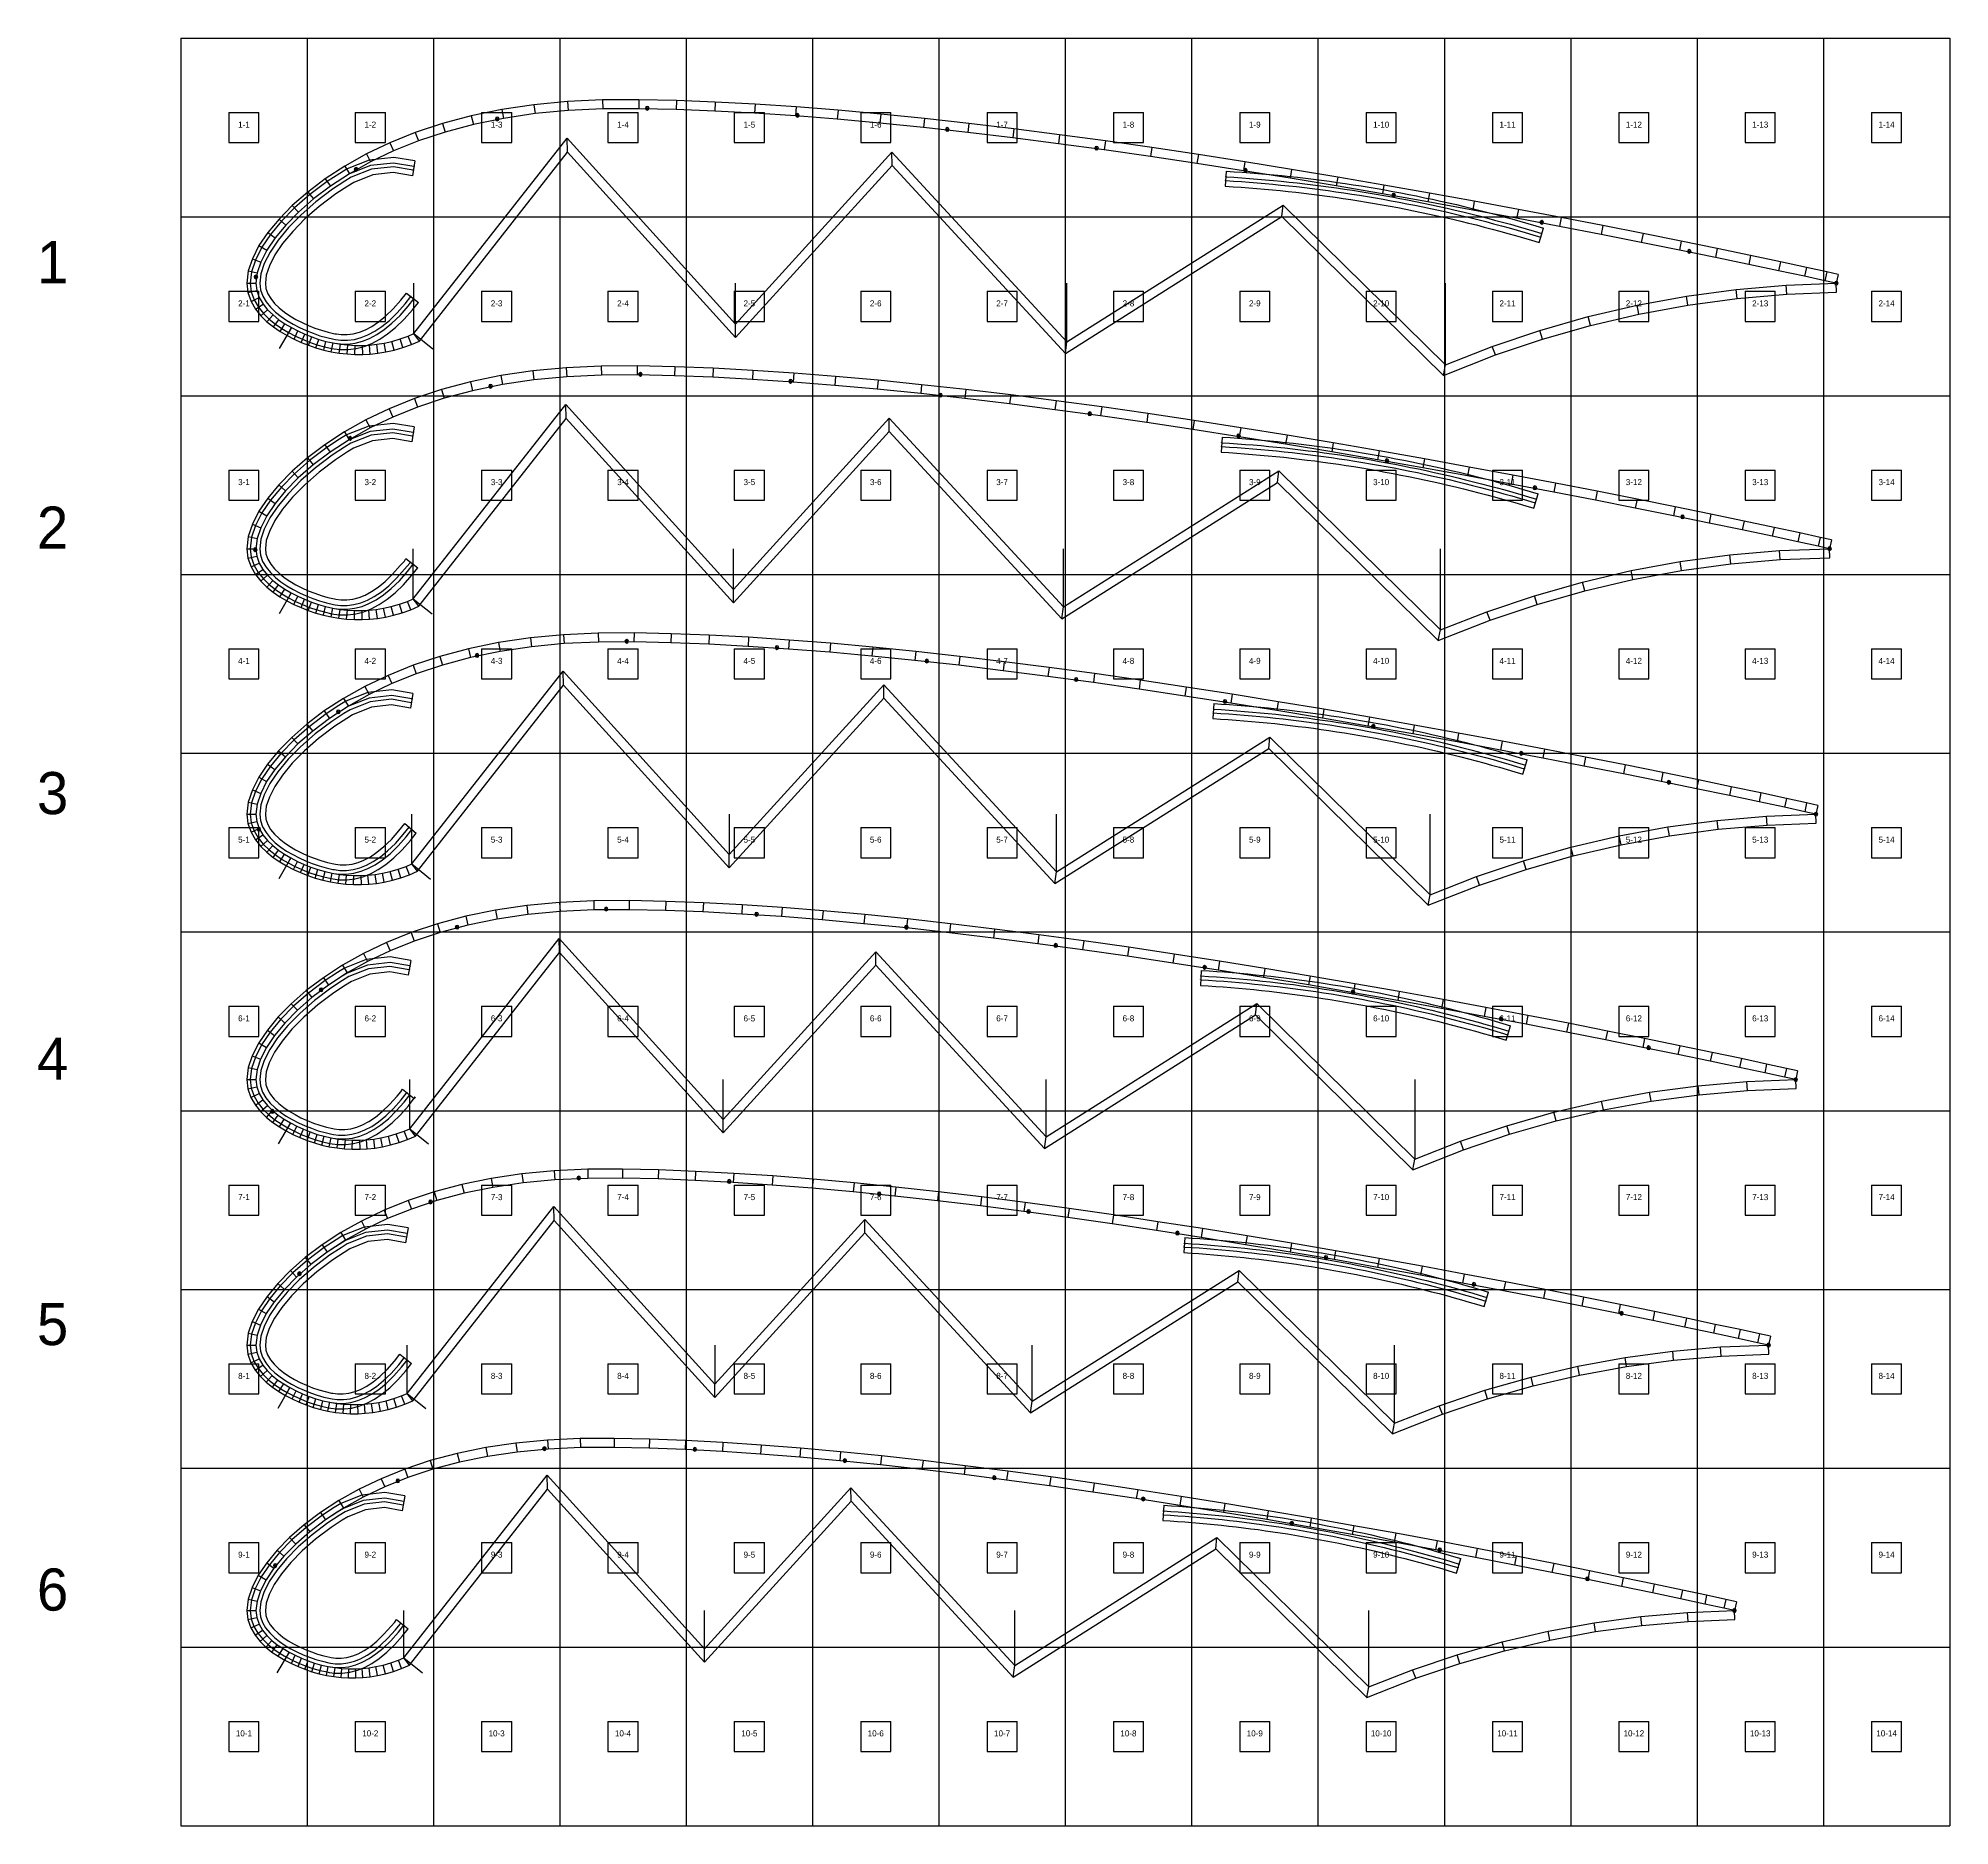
# Model space of a CAD drawing. Header units: metres. Extents: x -237 to 2940, y -2970 to 0.
import ezdxf
from ezdxf.enums import TextEntityAlignment as Align

# ---------------------------------------------------------------- set-up
doc = ezdxf.new("R2010")
doc.units = ezdxf.units.M
for name, color, linetype in [('default', 7, 'Continuous'), ('mcircles', 7, 'Continuous'), ('TEXTLAYER', 7, 'Continuous')]:
    doc.layers.add(name, color=color, linetype=linetype)

msp = doc.modelspace()

# ---------------------------------------------------------------- texts
at = {"color": 7, "linetype": 'Continuous'}
for s, p in [('           1', (-525.1, -407)), ('           2', (-525.1, -848.1)), ('           3', (-525.1, -1289.2)), ('           4', (-525.1, -1730.3)), ('           5', (-525.1, -2171.4)), ('           6', (-525.1, -2612.5))]:
    msp.add_text(s, height=70, dxfattribs=at).set_placement(p)
at = {"layer": 'TEXTLAYER', "color": 1}
for s, p in [('1-1', (105, -148.5)), ('1-2', (315, -148.5)), ('1-3', (525, -148.5)), ('1-4', (735, -148.5)), ('1-5', (945, -148.5)), ('1-6', (1155, -148.5)), ('1-7', (1365, -148.5)), ('1-8', (1575, -148.5)), ('1-9', (1785, -148.5)), ('1-10', (1995, -148.5)), ('1-11', (2205, -148.5)), ('1-12', (2415, -148.5)), ('1-13', (2625, -148.5)), ('1-14', (2835, -148.5)), ('2-1', (105, -445.5)), ('2-2', (315, -445.5)), ('2-3', (525, -445.5)), ('2-4', (735, -445.5)), ('2-5', (945, -445.5)), ('2-6', (1155, -445.5)), ('2-7', (1365, -445.5)), ('2-8', (1575, -445.5)), ('2-9', (1785, -445.5)), ('2-10', (1995, -445.5)), ('2-11', (2205, -445.5)), ('2-12', (2415, -445.5)), ('2-13', (2625, -445.5)), ('2-14', (2835, -445.5)), ('3-1', (105, -742.5)), ('3-2', (315, -742.5)), ('3-3', (525, -742.5)), ('3-4', (735, -742.5)), ('3-5', (945, -742.5)), ('3-6', (1155, -742.5)), ('3-7', (1365, -742.5)), ('3-8', (1575, -742.5)), ('3-9', (1785, -742.5)), ('3-10', (1995, -742.5)), ('3-11', (2205, -742.5)), ('3-12', (2415, -742.5)), ('3-13', (2625, -742.5)), ('3-14', (2835, -742.5)), ('4-1', (105, -1039.5)), ('4-2', (315, -1039.5)), ('4-3', (525, -1039.5)), ('4-4', (735, -1039.5)), ('4-5', (945, -1039.5)), ('4-6', (1155, -1039.5)), ('4-7', (1365, -1039.5)), ('4-8', (1575, -1039.5)), ('4-9', (1785, -1039.5)), ('4-10', (1995, -1039.5)), ('4-11', (2205, -1039.5)), ('4-12', (2415, -1039.5)), ('4-13', (2625, -1039.5)), ('4-14', (2835, -1039.5)), ('5-1', (105, -1336.5)), ('5-2', (315, -1336.5)), ('5-3', (525, -1336.5)), ('5-4', (735, -1336.5)), ('5-5', (945, -1336.5)), ('5-6', (1155, -1336.5)), ('5-7', (1365, -1336.5)), ('5-8', (1575, -1336.5)), ('5-9', (1785, -1336.5)), ('5-10', (1995, -1336.5)), ('5-11', (2205, -1336.5)), ('5-12', (2415, -1336.5)), ('5-13', (2625, -1336.5)), ('5-14', (2835, -1336.5)), ('6-1', (105, -1633.5)), ('6-2', (315, -1633.5)), ('6-3', (525, -1633.5)), ('6-4', (735, -1633.5)), ('6-5', (945, -1633.5)), ('6-6', (1155, -1633.5)), ('6-7', (1365, -1633.5)), ('6-8', (1575, -1633.5)), ('6-9', (1785, -1633.5)), ('6-10', (1995, -1633.5)), ('6-11', (2205, -1633.5)), ('6-12', (2415, -1633.5)), ('6-13', (2625, -1633.5)), ('6-14', (2835, -1633.5)), ('7-1', (105, -1930.5)), ('7-2', (315, -1930.5)), ('7-3', (525, -1930.5)), ('7-4', (735, -1930.5)), ('7-5', (945, -1930.5)), ('7-6', (1155, -1930.5)), ('7-7', (1365, -1930.5)), ('7-8', (1575, -1930.5)), ('7-9', (1785, -1930.5)), ('7-10', (1995, -1930.5)), ('7-11', (2205, -1930.5)), ('7-12', (2415, -1930.5)), ('7-13', (2625, -1930.5)), ('7-14', (2835, -1930.5)), ('8-1', (105, -2227.5)), ('8-2', (315, -2227.5)), ('8-3', (525, -2227.5)), ('8-4', (735, -2227.5)), ('8-5', (945, -2227.5)), ('8-6', (1155, -2227.5)), ('8-7', (1365, -2227.5)), ('8-8', (1575, -2227.5)), ('8-9', (1785, -2227.5)), ('8-10', (1995, -2227.5)), ('8-11', (2205, -2227.5)), ('8-12', (2415, -2227.5)), ('8-13', (2625, -2227.5)), ('8-14', (2835, -2227.5)), ('9-1', (105, -2524.5)), ('9-2', (315, -2524.5)), ('9-3', (525, -2524.5)), ('9-4', (735, -2524.5)), ('9-5', (945, -2524.5)), ('9-6', (1155, -2524.5)), ('9-7', (1365, -2524.5)), ('9-8', (1575, -2524.5)), ('9-9', (1785, -2524.5)), ('9-10', (1995, -2524.5)), ('9-11', (2205, -2524.5)), ('9-12', (2415, -2524.5)), ('9-13', (2625, -2524.5)), ('9-14', (2835, -2524.5)), ('10-1', (105, -2821.5)), ('10-2', (315, -2821.5)), ('10-3', (525, -2821.5)), ('10-4', (735, -2821.5)), ('10-5', (945, -2821.5)), ('10-6', (1155, -2821.5)), ('10-7', (1365, -2821.5)), ('10-8', (1575, -2821.5)), ('10-9', (1785, -2821.5)), ('10-10', (1995, -2821.5)), ('10-11', (2205, -2821.5)), ('10-12', (2415, -2821.5)), ('10-13', (2625, -2821.5)), ('10-14', (2835, -2821.5))]:
    msp.add_text(s, height=10, dxfattribs=at).set_placement(p, align=Align.CENTER)

# ---------------------------------------------------------------- linework, layer by layer
at = {"color": 9}
for p, q in [((0, 0), (210, 0)), ((0, 0), (0, -297)), ((210, 0), (210, -297)), ((210, 0), (420, 0)), ((210, 0), (210, -297)), ((420, 0), (420, -297)), ((420, 0), (630, 0)), ((420, 0), (420, -297)), ((630, 0), (630, -297)), ((630, 0), (840, 0)), ((630, 0), (630, -297)), ((840, 0), (840, -297)), ((840, 0), (1050, 0)), ((840, 0), (840, -297)), ((1050, 0), (1050, -297)), ((1050, 0), (1260, 0)), ((1050, 0), (1050, -297)), ((1260, 0), (1260, -297)), ((1260, 0), (1470, 0)), ((1260, 0), (1260, -297)), ((1470, 0), (1470, -297)), ((1470, 0), (1680, 0)), ((1470, 0), (1470, -297)), ((1680, 0), (1680, -297)), ((1680, 0), (1890, 0)), ((1680, 0), (1680, -297)), ((1890, 0), (1890, -297)), ((1890, 0), (2100, 0)), ((1890, 0), (1890, -297)), ((2100, 0), (2100, -297)), ((2100, 0), (2310, 0)), ((2100, 0), (2100, -297)), ((2310, 0), (2310, -297)), ((2310, 0), (2520, 0)), ((2310, 0), (2310, -297)), ((2520, 0), (2520, -297)), ((2520, 0), (2730, 0)), ((2520, 0), (2520, -297)), ((2730, 0), (2730, -297)), ((2730, 0), (2940, 0)), ((2730, 0), (2730, -297)), ((2940, 0), (2940, -297)), ((80, -123.5), (130, -123.5)), ((80, -123.5), (80, -173.5)), ((130, -173.5), (130, -123.5)), ((290, -123.5), (340, -123.5)), ((290, -123.5), (290, -173.5)), ((340, -173.5), (340, -123.5)), ((500, -123.5), (550, -123.5)), ((500, -123.5), (500, -173.5)), ((550, -173.5), (550, -123.5)), ((710, -123.5), (760, -123.5)), ((710, -123.5), (710, -173.5)), ((760, -173.5), (760, -123.5)), ((920, -123.5), (970, -123.5)), ((920, -123.5), (920, -173.5)), ((970, -173.5), (970, -123.5)), ((1130, -123.5), (1180, -123.5)), ((1130, -123.5), (1130, -173.5)), ((1180, -173.5), (1180, -123.5)), ((1340, -123.5), (1390, -123.5)), ((1340, -123.5), (1340, -173.5)), ((1390, -173.5), (1390, -123.5)), ((1550, -123.5), (1600, -123.5)), ((1550, -123.5), (1550, -173.5)), ((1600, -173.5), (1600, -123.5)), ((1760, -123.5), (1810, -123.5)), ((1760, -123.5), (1760, -173.5)), ((1810, -173.5), (1810, -123.5)), ((1970, -123.5), (2020, -123.5)), ((1970, -123.5), (1970, -173.5)), ((2020, -173.5), (2020, -123.5)), ((2180, -123.5), (2230, -123.5)), ((2180, -123.5), (2180, -173.5)), ((2230, -173.5), (2230, -123.5)), ((2390, -123.5), (2440, -123.5)), ((2390, -123.5), (2390, -173.5)), ((2440, -173.5), (2440, -123.5)), ((2600, -123.5), (2650, -123.5)), ((2600, -123.5), (2600, -173.5)), ((2650, -173.5), (2650, -123.5)), ((2810, -123.5), (2860, -123.5)), ((2810, -123.5), (2810, -173.5)), ((2860, -173.5), (2860, -123.5)), ((80, -173.5), (130, -173.5)), ((290, -173.5), (340, -173.5)), ((500, -173.5), (550, -173.5)), ((710, -173.5), (760, -173.5)), ((920, -173.5), (970, -173.5)), ((1130, -173.5), (1180, -173.5)), ((1340, -173.5), (1390, -173.5)), ((1550, -173.5), (1600, -173.5)), ((1760, -173.5), (1810, -173.5)), ((1970, -173.5), (2020, -173.5)), ((2180, -173.5), (2230, -173.5)), ((2390, -173.5), (2440, -173.5)), ((2600, -173.5), (2650, -173.5)), ((2810, -173.5), (2860, -173.5)), ((0, -297), (210, -297)), ((0, -297), (210, -297)), ((0, -297), (0, -594)), ((210, -297), (420, -297)), ((210, -297), (210, -594)), ((210, -297), (420, -297)), ((210, -297), (210, -594)), ((420, -297), (630, -297)), ((420, -297), (420, -594)), ((420, -297), (630, -297)), ((420, -297), (420, -594)), ((630, -297), (840, -297)), ((630, -297), (630, -594)), ((630, -297), (840, -297)), ((630, -297), (630, -594)), ((840, -297), (1050, -297)), ((840, -297), (840, -594)), ((840, -297), (1050, -297)), ((840, -297), (840, -594)), ((1050, -297), (1260, -297)), ((1050, -297), (1050, -594)), ((1050, -297), (1260, -297)), ((1050, -297), (1050, -594)), ((1260, -297), (1470, -297)), ((1260, -297), (1260, -594)), ((1260, -297), (1470, -297)), ((1260, -297), (1260, -594)), ((1470, -297), (1680, -297)), ((1470, -297), (1470, -594)), ((1470, -297), (1680, -297)), ((1470, -297), (1470, -594)), ((1680, -297), (1890, -297)), ((1680, -297), (1680, -594)), ((1680, -297), (1890, -297)), ((1680, -297), (1680, -594)), ((1890, -297), (2100, -297)), ((1890, -297), (1890, -594)), ((1890, -297), (2100, -297)), ((1890, -297), (1890, -594)), ((2100, -297), (2310, -297)), ((2100, -297), (2100, -594)), ((2100, -297), (2310, -297)), ((2100, -297), (2100, -594)), ((2310, -297), (2520, -297)), ((2310, -297), (2310, -594)), ((2310, -297), (2520, -297)), ((2310, -297), (2310, -594)), ((2520, -297), (2730, -297)), ((2520, -297), (2520, -594)), ((2520, -297), (2730, -297)), ((2520, -297), (2520, -594)), ((2730, -297), (2940, -297)), ((2730, -297), (2730, -594)), ((2730, -297), (2940, -297)), ((2730, -297), (2730, -594)), ((2940, -297), (2940, -594)), ((80, -420.5), (130, -420.5)), ((80, -420.5), (80, -470.5)), ((130, -470.5), (130, -420.5)), ((290, -420.5), (340, -420.5)), ((290, -420.5), (290, -470.5)), ((340, -470.5), (340, -420.5)), ((500, -420.5), (550, -420.5)), ((500, -420.5), (500, -470.5)), ((550, -470.5), (550, -420.5)), ((710, -420.5), (760, -420.5)), ((710, -420.5), (710, -470.5)), ((760, -470.5), (760, -420.5)), ((920, -420.5), (970, -420.5)), ((920, -420.5), (920, -470.5)), ((970, -470.5), (970, -420.5)), ((1130, -420.5), (1180, -420.5)), ((1130, -420.5), (1130, -470.5)), ((1180, -470.5), (1180, -420.5)), ((1340, -420.5), (1390, -420.5)), ((1340, -420.5), (1340, -470.5)), ((1390, -470.5), (1390, -420.5)), ((1550, -420.5), (1600, -420.5)), ((1550, -420.5), (1550, -470.5)), ((1600, -470.5), (1600, -420.5)), ((1760, -420.5), (1810, -420.5)), ((1760, -420.5), (1760, -470.5)), ((1810, -470.5), (1810, -420.5)), ((1970, -420.5), (2020, -420.5)), ((1970, -420.5), (1970, -470.5)), ((2020, -470.5), (2020, -420.5)), ((2180, -420.5), (2230, -420.5)), ((2180, -420.5), (2180, -470.5)), ((2230, -470.5), (2230, -420.5)), ((2390, -420.5), (2440, -420.5)), ((2390, -420.5), (2390, -470.5)), ((2440, -470.5), (2440, -420.5)), ((2600, -420.5), (2650, -420.5)), ((2600, -420.5), (2600, -470.5)), ((2650, -470.5), (2650, -420.5)), ((2810, -420.5), (2860, -420.5)), ((2810, -420.5), (2810, -470.5)), ((2860, -470.5), (2860, -420.5)), ((80, -470.5), (130, -470.5)), ((290, -470.5), (340, -470.5)), ((500, -470.5), (550, -470.5)), ((710, -470.5), (760, -470.5)), ((920, -470.5), (970, -470.5)), ((1130, -470.5), (1180, -470.5)), ((1340, -470.5), (1390, -470.5)), ((1550, -470.5), (1600, -470.5)), ((1760, -470.5), (1810, -470.5)), ((1970, -470.5), (2020, -470.5)), ((2180, -470.5), (2230, -470.5)), ((2390, -470.5), (2440, -470.5)), ((2600, -470.5), (2650, -470.5)), ((2810, -470.5), (2860, -470.5)), ((0, -594), (210, -594)), ((0, -594), (210, -594)), ((0, -594), (0, -891)), ((210, -594), (420, -594)), ((210, -594), (210, -891)), ((210, -594), (420, -594)), ((210, -594), (210, -891)), ((420, -594), (630, -594)), ((420, -594), (420, -891)), ((420, -594), (630, -594)), ((420, -594), (420, -891)), ((630, -594), (840, -594)), ((630, -594), (630, -891)), ((630, -594), (840, -594)), ((630, -594), (630, -891)), ((840, -594), (1050, -594)), ((840, -594), (840, -891)), ((840, -594), (1050, -594)), ((840, -594), (840, -891)), ((1050, -594), (1260, -594)), ((1050, -594), (1050, -891)), ((1050, -594), (1260, -594)), ((1050, -594), (1050, -891)), ((1260, -594), (1470, -594)), ((1260, -594), (1260, -891)), ((1260, -594), (1470, -594)), ((1260, -594), (1260, -891)), ((1470, -594), (1680, -594)), ((1470, -594), (1470, -891)), ((1470, -594), (1680, -594)), ((1470, -594), (1470, -891)), ((1680, -594), (1890, -594)), ((1680, -594), (1680, -891)), ((1680, -594), (1890, -594)), ((1680, -594), (1680, -891)), ((1890, -594), (2100, -594)), ((1890, -594), (1890, -891)), ((1890, -594), (2100, -594)), ((1890, -594), (1890, -891)), ((2100, -594), (2310, -594)), ((2100, -594), (2100, -891)), ((2100, -594), (2310, -594)), ((2100, -594), (2100, -891)), ((2310, -594), (2520, -594)), ((2310, -594), (2310, -891)), ((2310, -594), (2520, -594)), ((2310, -594), (2310, -891)), ((2520, -594), (2730, -594)), ((2520, -594), (2520, -891)), ((2520, -594), (2730, -594)), ((2520, -594), (2520, -891)), ((2730, -594), (2940, -594)), ((2730, -594), (2730, -891)), ((2730, -594), (2940, -594)), ((2730, -594), (2730, -891)), ((2940, -594), (2940, -891)), ((80, -717.5), (130, -717.5)), ((80, -717.5), (80, -767.5)), ((130, -767.5), (130, -717.5)), ((290, -717.5), (340, -717.5)), ((290, -717.5), (290, -767.5)), ((340, -767.5), (340, -717.5)), ((500, -717.5), (550, -717.5)), ((500, -717.5), (500, -767.5)), ((550, -767.5), (550, -717.5)), ((710, -717.5), (760, -717.5)), ((710, -717.5), (710, -767.5)), ((760, -767.5), (760, -717.5)), ((920, -717.5), (970, -717.5)), ((920, -717.5), (920, -767.5)), ((970, -767.5), (970, -717.5)), ((1130, -717.5), (1180, -717.5)), ((1130, -717.5), (1130, -767.5)), ((1180, -767.5), (1180, -717.5)), ((1340, -717.5), (1390, -717.5)), ((1340, -717.5), (1340, -767.5)), ((1390, -767.5), (1390, -717.5)), ((1550, -717.5), (1600, -717.5)), ((1550, -717.5), (1550, -767.5)), ((1600, -767.5), (1600, -717.5)), ((1760, -717.5), (1810, -717.5)), ((1760, -717.5), (1760, -767.5)), ((1810, -767.5), (1810, -717.5)), ((1970, -717.5), (2020, -717.5)), ((1970, -717.5), (1970, -767.5)), ((2020, -767.5), (2020, -717.5)), ((2180, -717.5), (2230, -717.5)), ((2180, -717.5), (2180, -767.5)), ((2230, -767.5), (2230, -717.5)), ((2390, -717.5), (2440, -717.5)), ((2390, -717.5), (2390, -767.5)), ((2440, -767.5), (2440, -717.5)), ((2600, -717.5), (2650, -717.5)), ((2600, -717.5), (2600, -767.5)), ((2650, -767.5), (2650, -717.5)), ((2810, -717.5), (2860, -717.5)), ((2810, -717.5), (2810, -767.5)), ((2860, -767.5), (2860, -717.5)), ((80, -767.5), (130, -767.5)), ((290, -767.5), (340, -767.5)), ((500, -767.5), (550, -767.5)), ((710, -767.5), (760, -767.5)), ((920, -767.5), (970, -767.5)), ((1130, -767.5), (1180, -767.5)), ((1340, -767.5), (1390, -767.5)), ((1550, -767.5), (1600, -767.5)), ((1760, -767.5), (1810, -767.5)), ((1970, -767.5), (2020, -767.5)), ((2180, -767.5), (2230, -767.5)), ((2390, -767.5), (2440, -767.5)), ((2600, -767.5), (2650, -767.5)), ((2810, -767.5), (2860, -767.5)), ((0, -891), (210, -891)), ((0, -891), (210, -891)), ((0, -891), (0, -1188)), ((210, -891), (420, -891)), ((210, -891), (210, -1188)), ((210, -891), (420, -891)), ((210, -891), (210, -1188)), ((420, -891), (630, -891)), ((420, -891), (420, -1188)), ((420, -891), (630, -891)), ((420, -891), (420, -1188)), ((630, -891), (840, -891)), ((630, -891), (630, -1188)), ((630, -891), (840, -891)), ((630, -891), (630, -1188)), ((840, -891), (1050, -891)), ((840, -891), (840, -1188)), ((840, -891), (1050, -891)), ((840, -891), (840, -1188)), ((1050, -891), (1260, -891)), ((1050, -891), (1050, -1188)), ((1050, -891), (1260, -891)), ((1050, -891), (1050, -1188)), ((1260, -891), (1470, -891)), ((1260, -891), (1260, -1188)), ((1260, -891), (1470, -891)), ((1260, -891), (1260, -1188)), ((1470, -891), (1680, -891)), ((1470, -891), (1470, -1188)), ((1470, -891), (1680, -891)), ((1470, -891), (1470, -1188)), ((1680, -891), (1890, -891)), ((1680, -891), (1680, -1188)), ((1680, -891), (1890, -891)), ((1680, -891), (1680, -1188)), ((1890, -891), (2100, -891)), ((1890, -891), (1890, -1188)), ((1890, -891), (2100, -891)), ((1890, -891), (1890, -1188)), ((2100, -891), (2310, -891)), ((2100, -891), (2100, -1188)), ((2100, -891), (2310, -891)), ((2100, -891), (2100, -1188)), ((2310, -891), (2520, -891)), ((2310, -891), (2310, -1188)), ((2310, -891), (2520, -891)), ((2310, -891), (2310, -1188)), ((2520, -891), (2730, -891)), ((2520, -891), (2520, -1188)), ((2520, -891), (2730, -891)), ((2520, -891), (2520, -1188)), ((2730, -891), (2940, -891)), ((2730, -891), (2730, -1188)), ((2730, -891), (2940, -891)), ((2730, -891), (2730, -1188)), ((2940, -891), (2940, -1188)), ((80, -1014.5), (130, -1014.5)), ((80, -1014.5), (80, -1064.5)), ((130, -1064.5), (130, -1014.5)), ((290, -1014.5), (340, -1014.5)), ((290, -1014.5), (290, -1064.5)), ((340, -1064.5), (340, -1014.5)), ((500, -1014.5), (550, -1014.5)), ((500, -1014.5), (500, -1064.5)), ((550, -1064.5), (550, -1014.5)), ((710, -1014.5), (760, -1014.5)), ((710, -1014.5), (710, -1064.5)), ((760, -1064.5), (760, -1014.5)), ((920, -1014.5), (970, -1014.5)), ((920, -1014.5), (920, -1064.5)), ((970, -1064.5), (970, -1014.5)), ((1130, -1014.5), (1180, -1014.5)), ((1130, -1014.5), (1130, -1064.5)), ((1180, -1064.5), (1180, -1014.5)), ((1340, -1014.5), (1390, -1014.5)), ((1340, -1014.5), (1340, -1064.5)), ((1390, -1064.5), (1390, -1014.5)), ((1550, -1014.5), (1600, -1014.5)), ((1550, -1014.5), (1550, -1064.5)), ((1600, -1064.5), (1600, -1014.5)), ((1760, -1014.5), (1810, -1014.5)), ((1760, -1014.5), (1760, -1064.5)), ((1810, -1064.5), (1810, -1014.5)), ((1970, -1014.5), (2020, -1014.5)), ((1970, -1014.5), (1970, -1064.5)), ((2020, -1064.5), (2020, -1014.5)), ((2180, -1014.5), (2230, -1014.5)), ((2180, -1014.5), (2180, -1064.5)), ((2230, -1064.5), (2230, -1014.5)), ((2390, -1014.5), (2440, -1014.5)), ((2390, -1014.5), (2390, -1064.5)), ((2440, -1064.5), (2440, -1014.5)), ((2600, -1014.5), (2650, -1014.5)), ((2600, -1014.5), (2600, -1064.5)), ((2650, -1064.5), (2650, -1014.5)), ((2810, -1014.5), (2860, -1014.5)), ((2810, -1014.5), (2810, -1064.5)), ((2860, -1064.5), (2860, -1014.5)), ((80, -1064.5), (130, -1064.5)), ((290, -1064.5), (340, -1064.5)), ((500, -1064.5), (550, -1064.5)), ((710, -1064.5), (760, -1064.5)), ((920, -1064.5), (970, -1064.5)), ((1130, -1064.5), (1180, -1064.5)), ((1340, -1064.5), (1390, -1064.5)), ((1550, -1064.5), (1600, -1064.5)), ((1760, -1064.5), (1810, -1064.5)), ((1970, -1064.5), (2020, -1064.5)), ((2180, -1064.5), (2230, -1064.5)), ((2390, -1064.5), (2440, -1064.5)), ((2600, -1064.5), (2650, -1064.5)), ((2810, -1064.5), (2860, -1064.5)), ((0, -1188), (210, -1188)), ((0, -1188), (210, -1188)), ((0, -1188), (0, -1485)), ((210, -1188), (420, -1188)), ((210, -1188), (210, -1485)), ((210, -1188), (420, -1188)), ((210, -1188), (210, -1485)), ((420, -1188), (630, -1188)), ((420, -1188), (420, -1485)), ((420, -1188), (630, -1188)), ((420, -1188), (420, -1485)), ((630, -1188), (840, -1188)), ((630, -1188), (630, -1485)), ((630, -1188), (840, -1188)), ((630, -1188), (630, -1485)), ((840, -1188), (1050, -1188)), ((840, -1188), (840, -1485)), ((840, -1188), (1050, -1188)), ((840, -1188), (840, -1485)), ((1050, -1188), (1260, -1188)), ((1050, -1188), (1050, -1485)), ((1050, -1188), (1260, -1188)), ((1050, -1188), (1050, -1485)), ((1260, -1188), (1470, -1188)), ((1260, -1188), (1260, -1485)), ((1260, -1188), (1470, -1188)), ((1260, -1188), (1260, -1485)), ((1470, -1188), (1680, -1188)), ((1470, -1188), (1470, -1485)), ((1470, -1188), (1680, -1188)), ((1470, -1188), (1470, -1485)), ((1680, -1188), (1890, -1188)), ((1680, -1188), (1680, -1485)), ((1680, -1188), (1890, -1188)), ((1680, -1188), (1680, -1485)), ((1890, -1188), (2100, -1188)), ((1890, -1188), (1890, -1485)), ((1890, -1188), (2100, -1188)), ((1890, -1188), (1890, -1485)), ((2100, -1188), (2310, -1188)), ((2100, -1188), (2100, -1485)), ((2100, -1188), (2310, -1188)), ((2100, -1188), (2100, -1485)), ((2310, -1188), (2520, -1188)), ((2310, -1188), (2310, -1485)), ((2310, -1188), (2520, -1188)), ((2310, -1188), (2310, -1485)), ((2520, -1188), (2730, -1188)), ((2520, -1188), (2520, -1485)), ((2520, -1188), (2730, -1188)), ((2520, -1188), (2520, -1485)), ((2730, -1188), (2940, -1188)), ((2730, -1188), (2730, -1485)), ((2730, -1188), (2940, -1188)), ((2730, -1188), (2730, -1485)), ((2940, -1188), (2940, -1485)), ((80, -1311.5), (130, -1311.5)), ((80, -1311.5), (80, -1361.5)), ((130, -1361.5), (130, -1311.5)), ((290, -1311.5), (340, -1311.5)), ((290, -1311.5), (290, -1361.5)), ((340, -1361.5), (340, -1311.5)), ((500, -1311.5), (550, -1311.5)), ((500, -1311.5), (500, -1361.5)), ((550, -1361.5), (550, -1311.5)), ((710, -1311.5), (760, -1311.5)), ((710, -1311.5), (710, -1361.5)), ((760, -1361.5), (760, -1311.5)), ((920, -1311.5), (970, -1311.5)), ((920, -1311.5), (920, -1361.5)), ((970, -1361.5), (970, -1311.5)), ((1130, -1311.5), (1180, -1311.5)), ((1130, -1311.5), (1130, -1361.5)), ((1180, -1361.5), (1180, -1311.5)), ((1340, -1311.5), (1390, -1311.5)), ((1340, -1311.5), (1340, -1361.5)), ((1390, -1361.5), (1390, -1311.5)), ((1550, -1311.5), (1600, -1311.5)), ((1550, -1311.5), (1550, -1361.5)), ((1600, -1361.5), (1600, -1311.5)), ((1760, -1311.5), (1810, -1311.5)), ((1760, -1311.5), (1760, -1361.5)), ((1810, -1361.5), (1810, -1311.5)), ((1970, -1311.5), (2020, -1311.5)), ((1970, -1311.5), (1970, -1361.5)), ((2020, -1361.5), (2020, -1311.5)), ((2180, -1311.5), (2230, -1311.5)), ((2180, -1311.5), (2180, -1361.5)), ((2230, -1361.5), (2230, -1311.5)), ((2390, -1311.5), (2440, -1311.5)), ((2390, -1311.5), (2390, -1361.5)), ((2440, -1361.5), (2440, -1311.5)), ((2600, -1311.5), (2650, -1311.5)), ((2600, -1311.5), (2600, -1361.5)), ((2650, -1361.5), (2650, -1311.5)), ((2810, -1311.5), (2860, -1311.5)), ((2810, -1311.5), (2810, -1361.5)), ((2860, -1361.5), (2860, -1311.5)), ((80, -1361.5), (130, -1361.5)), ((290, -1361.5), (340, -1361.5)), ((500, -1361.5), (550, -1361.5)), ((710, -1361.5), (760, -1361.5)), ((920, -1361.5), (970, -1361.5)), ((1130, -1361.5), (1180, -1361.5)), ((1340, -1361.5), (1390, -1361.5)), ((1550, -1361.5), (1600, -1361.5)), ((1760, -1361.5), (1810, -1361.5)), ((1970, -1361.5), (2020, -1361.5)), ((2180, -1361.5), (2230, -1361.5)), ((2390, -1361.5), (2440, -1361.5)), ((2600, -1361.5), (2650, -1361.5)), ((2810, -1361.5), (2860, -1361.5)), ((0, -1485), (210, -1485)), ((0, -1485), (210, -1485)), ((0, -1485), (0, -1782)), ((210, -1485), (420, -1485)), ((210, -1485), (210, -1782)), ((210, -1485), (420, -1485)), ((210, -1485), (210, -1782)), ((420, -1485), (630, -1485)), ((420, -1485), (420, -1782)), ((420, -1485), (630, -1485)), ((420, -1485), (420, -1782)), ((630, -1485), (840, -1485)), ((630, -1485), (630, -1782)), ((630, -1485), (840, -1485)), ((630, -1485), (630, -1782)), ((840, -1485), (1050, -1485)), ((840, -1485), (840, -1782)), ((840, -1485), (1050, -1485)), ((840, -1485), (840, -1782)), ((1050, -1485), (1260, -1485)), ((1050, -1485), (1050, -1782)), ((1050, -1485), (1260, -1485)), ((1050, -1485), (1050, -1782)), ((1260, -1485), (1470, -1485)), ((1260, -1485), (1260, -1782)), ((1260, -1485), (1470, -1485)), ((1260, -1485), (1260, -1782)), ((1470, -1485), (1680, -1485)), ((1470, -1485), (1470, -1782)), ((1470, -1485), (1680, -1485)), ((1470, -1485), (1470, -1782)), ((1680, -1485), (1890, -1485)), ((1680, -1485), (1680, -1782)), ((1680, -1485), (1890, -1485)), ((1680, -1485), (1680, -1782)), ((1890, -1485), (2100, -1485)), ((1890, -1485), (1890, -1782)), ((1890, -1485), (2100, -1485)), ((1890, -1485), (1890, -1782)), ((2100, -1485), (2310, -1485)), ((2100, -1485), (2100, -1782)), ((2100, -1485), (2310, -1485)), ((2100, -1485), (2100, -1782)), ((2310, -1485), (2520, -1485)), ((2310, -1485), (2310, -1782)), ((2310, -1485), (2520, -1485)), ((2310, -1485), (2310, -1782)), ((2520, -1485), (2730, -1485)), ((2520, -1485), (2520, -1782)), ((2520, -1485), (2730, -1485)), ((2520, -1485), (2520, -1782)), ((2730, -1485), (2940, -1485)), ((2730, -1485), (2730, -1782)), ((2730, -1485), (2940, -1485)), ((2730, -1485), (2730, -1782)), ((2940, -1485), (2940, -1782)), ((80, -1608.5), (130, -1608.5)), ((80, -1608.5), (80, -1658.5)), ((130, -1658.5), (130, -1608.5)), ((290, -1608.5), (340, -1608.5)), ((290, -1608.5), (290, -1658.5)), ((340, -1658.5), (340, -1608.5)), ((500, -1608.5), (550, -1608.5)), ((500, -1608.5), (500, -1658.5)), ((550, -1658.5), (550, -1608.5)), ((710, -1608.5), (760, -1608.5)), ((710, -1608.5), (710, -1658.5)), ((760, -1658.5), (760, -1608.5)), ((920, -1608.5), (970, -1608.5)), ((920, -1608.5), (920, -1658.5)), ((970, -1658.5), (970, -1608.5)), ((1130, -1608.5), (1180, -1608.5)), ((1130, -1608.5), (1130, -1658.5)), ((1180, -1658.5), (1180, -1608.5)), ((1340, -1608.5), (1390, -1608.5)), ((1340, -1608.5), (1340, -1658.5)), ((1390, -1658.5), (1390, -1608.5)), ((1550, -1608.5), (1600, -1608.5)), ((1550, -1608.5), (1550, -1658.5)), ((1600, -1658.5), (1600, -1608.5)), ((1760, -1608.5), (1810, -1608.5)), ((1760, -1608.5), (1760, -1658.5)), ((1810, -1658.5), (1810, -1608.5)), ((1970, -1608.5), (2020, -1608.5)), ((1970, -1608.5), (1970, -1658.5)), ((2020, -1658.5), (2020, -1608.5)), ((2180, -1608.5), (2230, -1608.5)), ((2180, -1608.5), (2180, -1658.5)), ((2230, -1658.5), (2230, -1608.5)), ((2390, -1608.5), (2440, -1608.5)), ((2390, -1608.5), (2390, -1658.5)), ((2440, -1658.5), (2440, -1608.5)), ((2600, -1608.5), (2650, -1608.5)), ((2600, -1608.5), (2600, -1658.5)), ((2650, -1658.5), (2650, -1608.5)), ((2810, -1608.5), (2860, -1608.5)), ((2810, -1608.5), (2810, -1658.5)), ((2860, -1658.5), (2860, -1608.5)), ((80, -1658.5), (130, -1658.5)), ((290, -1658.5), (340, -1658.5)), ((500, -1658.5), (550, -1658.5)), ((710, -1658.5), (760, -1658.5)), ((920, -1658.5), (970, -1658.5)), ((1130, -1658.5), (1180, -1658.5)), ((1340, -1658.5), (1390, -1658.5)), ((1550, -1658.5), (1600, -1658.5)), ((1760, -1658.5), (1810, -1658.5)), ((1970, -1658.5), (2020, -1658.5)), ((2180, -1658.5), (2230, -1658.5)), ((2390, -1658.5), (2440, -1658.5)), ((2600, -1658.5), (2650, -1658.5)), ((2810, -1658.5), (2860, -1658.5)), ((0, -1782), (210, -1782)), ((0, -1782), (210, -1782)), ((0, -1782), (0, -2079)), ((210, -1782), (420, -1782)), ((210, -1782), (210, -2079)), ((210, -1782), (420, -1782)), ((210, -1782), (210, -2079)), ((420, -1782), (630, -1782)), ((420, -1782), (420, -2079)), ((420, -1782), (630, -1782)), ((420, -1782), (420, -2079)), ((630, -1782), (840, -1782)), ((630, -1782), (630, -2079)), ((630, -1782), (840, -1782)), ((630, -1782), (630, -2079)), ((840, -1782), (1050, -1782)), ((840, -1782), (840, -2079)), ((840, -1782), (1050, -1782)), ((840, -1782), (840, -2079)), ((1050, -1782), (1260, -1782)), ((1050, -1782), (1050, -2079)), ((1050, -1782), (1260, -1782)), ((1050, -1782), (1050, -2079)), ((1260, -1782), (1470, -1782)), ((1260, -1782), (1260, -2079)), ((1260, -1782), (1470, -1782)), ((1260, -1782), (1260, -2079)), ((1470, -1782), (1680, -1782)), ((1470, -1782), (1470, -2079)), ((1470, -1782), (1680, -1782)), ((1470, -1782), (1470, -2079)), ((1680, -1782), (1890, -1782)), ((1680, -1782), (1680, -2079)), ((1680, -1782), (1890, -1782)), ((1680, -1782), (1680, -2079)), ((1890, -1782), (2100, -1782)), ((1890, -1782), (1890, -2079)), ((1890, -1782), (2100, -1782)), ((1890, -1782), (1890, -2079)), ((2100, -1782), (2310, -1782)), ((2100, -1782), (2100, -2079)), ((2100, -1782), (2310, -1782)), ((2100, -1782), (2100, -2079)), ((2310, -1782), (2520, -1782)), ((2310, -1782), (2310, -2079)), ((2310, -1782), (2520, -1782)), ((2310, -1782), (2310, -2079)), ((2520, -1782), (2730, -1782)), ((2520, -1782), (2520, -2079)), ((2520, -1782), (2730, -1782)), ((2520, -1782), (2520, -2079)), ((2730, -1782), (2940, -1782)), ((2730, -1782), (2730, -2079)), ((2730, -1782), (2940, -1782)), ((2730, -1782), (2730, -2079)), ((2940, -1782), (2940, -2079)), ((80, -1905.5), (130, -1905.5)), ((80, -1905.5), (80, -1955.5)), ((130, -1955.5), (130, -1905.5)), ((290, -1905.5), (340, -1905.5)), ((290, -1905.5), (290, -1955.5)), ((340, -1955.5), (340, -1905.5)), ((500, -1905.5), (550, -1905.5)), ((500, -1905.5), (500, -1955.5)), ((550, -1955.5), (550, -1905.5)), ((710, -1905.5), (760, -1905.5)), ((710, -1905.5), (710, -1955.5)), ((760, -1955.5), (760, -1905.5)), ((920, -1905.5), (970, -1905.5)), ((920, -1905.5), (920, -1955.5)), ((970, -1955.5), (970, -1905.5)), ((1130, -1905.5), (1180, -1905.5)), ((1130, -1905.5), (1130, -1955.5)), ((1180, -1955.5), (1180, -1905.5)), ((1340, -1905.5), (1390, -1905.5)), ((1340, -1905.5), (1340, -1955.5)), ((1390, -1955.5), (1390, -1905.5)), ((1550, -1905.5), (1600, -1905.5)), ((1550, -1905.5), (1550, -1955.5)), ((1600, -1955.5), (1600, -1905.5)), ((1760, -1905.5), (1810, -1905.5)), ((1760, -1905.5), (1760, -1955.5)), ((1810, -1955.5), (1810, -1905.5)), ((1970, -1905.5), (2020, -1905.5)), ((1970, -1905.5), (1970, -1955.5)), ((2020, -1955.5), (2020, -1905.5)), ((2180, -1905.5), (2230, -1905.5)), ((2180, -1905.5), (2180, -1955.5)), ((2230, -1955.5), (2230, -1905.5)), ((2390, -1905.5), (2440, -1905.5)), ((2390, -1905.5), (2390, -1955.5)), ((2440, -1955.5), (2440, -1905.5)), ((2600, -1905.5), (2650, -1905.5)), ((2600, -1905.5), (2600, -1955.5)), ((2650, -1955.5), (2650, -1905.5)), ((2810, -1905.5), (2860, -1905.5)), ((2810, -1905.5), (2810, -1955.5)), ((2860, -1955.5), (2860, -1905.5)), ((80, -1955.5), (130, -1955.5)), ((290, -1955.5), (340, -1955.5)), ((500, -1955.5), (550, -1955.5)), ((710, -1955.5), (760, -1955.5)), ((920, -1955.5), (970, -1955.5)), ((1130, -1955.5), (1180, -1955.5)), ((1340, -1955.5), (1390, -1955.5)), ((1550, -1955.5), (1600, -1955.5)), ((1760, -1955.5), (1810, -1955.5)), ((1970, -1955.5), (2020, -1955.5)), ((2180, -1955.5), (2230, -1955.5)), ((2390, -1955.5), (2440, -1955.5)), ((2600, -1955.5), (2650, -1955.5)), ((2810, -1955.5), (2860, -1955.5)), ((0, -2079), (210, -2079)), ((0, -2079), (210, -2079)), ((0, -2079), (0, -2376)), ((210, -2079), (420, -2079)), ((210, -2079), (210, -2376)), ((210, -2079), (420, -2079)), ((210, -2079), (210, -2376)), ((420, -2079), (630, -2079)), ((420, -2079), (420, -2376)), ((420, -2079), (630, -2079)), ((420, -2079), (420, -2376)), ((630, -2079), (840, -2079)), ((630, -2079), (630, -2376)), ((630, -2079), (840, -2079)), ((630, -2079), (630, -2376)), ((840, -2079), (1050, -2079)), ((840, -2079), (840, -2376)), ((840, -2079), (1050, -2079)), ((840, -2079), (840, -2376)), ((1050, -2079), (1260, -2079)), ((1050, -2079), (1050, -2376)), ((1050, -2079), (1260, -2079)), ((1050, -2079), (1050, -2376)), ((1260, -2079), (1470, -2079)), ((1260, -2079), (1260, -2376)), ((1260, -2079), (1470, -2079)), ((1260, -2079), (1260, -2376)), ((1470, -2079), (1680, -2079)), ((1470, -2079), (1470, -2376)), ((1470, -2079), (1680, -2079)), ((1470, -2079), (1470, -2376)), ((1680, -2079), (1890, -2079)), ((1680, -2079), (1680, -2376)), ((1680, -2079), (1890, -2079)), ((1680, -2079), (1680, -2376)), ((1890, -2079), (2100, -2079)), ((1890, -2079), (1890, -2376)), ((1890, -2079), (2100, -2079)), ((1890, -2079), (1890, -2376)), ((2100, -2079), (2310, -2079)), ((2100, -2079), (2100, -2376)), ((2100, -2079), (2310, -2079)), ((2100, -2079), (2100, -2376)), ((2310, -2079), (2520, -2079)), ((2310, -2079), (2310, -2376)), ((2310, -2079), (2520, -2079)), ((2310, -2079), (2310, -2376)), ((2520, -2079), (2730, -2079)), ((2520, -2079), (2520, -2376)), ((2520, -2079), (2730, -2079)), ((2520, -2079), (2520, -2376)), ((2730, -2079), (2940, -2079)), ((2730, -2079), (2730, -2376)), ((2730, -2079), (2940, -2079)), ((2730, -2079), (2730, -2376)), ((2940, -2079), (2940, -2376)), ((80, -2202.5), (130, -2202.5)), ((80, -2202.5), (80, -2252.5)), ((130, -2252.5), (130, -2202.5)), ((290, -2202.5), (340, -2202.5)), ((290, -2202.5), (290, -2252.5)), ((340, -2252.5), (340, -2202.5)), ((500, -2202.5), (550, -2202.5)), ((500, -2202.5), (500, -2252.5)), ((550, -2252.5), (550, -2202.5)), ((710, -2202.5), (760, -2202.5)), ((710, -2202.5), (710, -2252.5)), ((760, -2252.5), (760, -2202.5)), ((920, -2202.5), (970, -2202.5)), ((920, -2202.5), (920, -2252.5)), ((970, -2252.5), (970, -2202.5)), ((1130, -2202.5), (1180, -2202.5)), ((1130, -2202.5), (1130, -2252.5)), ((1180, -2252.5), (1180, -2202.5)), ((1340, -2202.5), (1390, -2202.5)), ((1340, -2202.5), (1340, -2252.5)), ((1390, -2252.5), (1390, -2202.5)), ((1550, -2202.5), (1600, -2202.5)), ((1550, -2202.5), (1550, -2252.5)), ((1600, -2252.5), (1600, -2202.5)), ((1760, -2202.5), (1810, -2202.5)), ((1760, -2202.5), (1760, -2252.5)), ((1810, -2252.5), (1810, -2202.5)), ((1970, -2202.5), (2020, -2202.5)), ((1970, -2202.5), (1970, -2252.5)), ((2020, -2252.5), (2020, -2202.5)), ((2180, -2202.5), (2230, -2202.5)), ((2180, -2202.5), (2180, -2252.5)), ((2230, -2252.5), (2230, -2202.5)), ((2390, -2202.5), (2440, -2202.5)), ((2390, -2202.5), (2390, -2252.5)), ((2440, -2252.5), (2440, -2202.5)), ((2600, -2202.5), (2650, -2202.5)), ((2600, -2202.5), (2600, -2252.5)), ((2650, -2252.5), (2650, -2202.5)), ((2810, -2202.5), (2860, -2202.5)), ((2810, -2202.5), (2810, -2252.5)), ((2860, -2252.5), (2860, -2202.5)), ((80, -2252.5), (130, -2252.5)), ((290, -2252.5), (340, -2252.5)), ((500, -2252.5), (550, -2252.5)), ((710, -2252.5), (760, -2252.5)), ((920, -2252.5), (970, -2252.5)), ((1130, -2252.5), (1180, -2252.5)), ((1340, -2252.5), (1390, -2252.5)), ((1550, -2252.5), (1600, -2252.5)), ((1760, -2252.5), (1810, -2252.5)), ((1970, -2252.5), (2020, -2252.5)), ((2180, -2252.5), (2230, -2252.5)), ((2390, -2252.5), (2440, -2252.5)), ((2600, -2252.5), (2650, -2252.5)), ((2810, -2252.5), (2860, -2252.5)), ((0, -2376), (210, -2376)), ((0, -2376), (210, -2376)), ((0, -2376), (0, -2673)), ((210, -2376), (420, -2376)), ((210, -2376), (210, -2673)), ((210, -2376), (420, -2376)), ((210, -2376), (210, -2673)), ((420, -2376), (630, -2376)), ((420, -2376), (420, -2673)), ((420, -2376), (630, -2376)), ((420, -2376), (420, -2673)), ((630, -2376), (840, -2376)), ((630, -2376), (630, -2673)), ((630, -2376), (840, -2376)), ((630, -2376), (630, -2673)), ((840, -2376), (1050, -2376)), ((840, -2376), (840, -2673)), ((840, -2376), (1050, -2376)), ((840, -2376), (840, -2673)), ((1050, -2376), (1260, -2376)), ((1050, -2376), (1050, -2673)), ((1050, -2376), (1260, -2376)), ((1050, -2376), (1050, -2673)), ((1260, -2376), (1470, -2376)), ((1260, -2376), (1260, -2673)), ((1260, -2376), (1470, -2376)), ((1260, -2376), (1260, -2673)), ((1470, -2376), (1680, -2376)), ((1470, -2376), (1470, -2673)), ((1470, -2376), (1680, -2376)), ((1470, -2376), (1470, -2673)), ((1680, -2376), (1890, -2376)), ((1680, -2376), (1680, -2673)), ((1680, -2376), (1890, -2376)), ((1680, -2376), (1680, -2673)), ((1890, -2376), (2100, -2376)), ((1890, -2376), (1890, -2673)), ((1890, -2376), (2100, -2376)), ((1890, -2376), (1890, -2673)), ((2100, -2376), (2310, -2376)), ((2100, -2376), (2100, -2673)), ((2100, -2376), (2310, -2376)), ((2100, -2376), (2100, -2673)), ((2310, -2376), (2520, -2376)), ((2310, -2376), (2310, -2673)), ((2310, -2376), (2520, -2376)), ((2310, -2376), (2310, -2673)), ((2520, -2376), (2730, -2376)), ((2520, -2376), (2520, -2673)), ((2520, -2376), (2730, -2376)), ((2520, -2376), (2520, -2673)), ((2730, -2376), (2940, -2376)), ((2730, -2376), (2730, -2673)), ((2730, -2376), (2940, -2376)), ((2730, -2376), (2730, -2673)), ((2940, -2376), (2940, -2673)), ((80, -2499.5), (130, -2499.5)), ((80, -2499.5), (80, -2549.5)), ((130, -2549.5), (130, -2499.5)), ((290, -2499.5), (340, -2499.5)), ((290, -2499.5), (290, -2549.5)), ((340, -2549.5), (340, -2499.5)), ((500, -2499.5), (550, -2499.5)), ((500, -2499.5), (500, -2549.5)), ((550, -2549.5), (550, -2499.5)), ((710, -2499.5), (760, -2499.5)), ((710, -2499.5), (710, -2549.5)), ((760, -2549.5), (760, -2499.5)), ((920, -2499.5), (970, -2499.5)), ((920, -2499.5), (920, -2549.5)), ((970, -2549.5), (970, -2499.5)), ((1130, -2499.5), (1180, -2499.5)), ((1130, -2499.5), (1130, -2549.5)), ((1180, -2549.5), (1180, -2499.5)), ((1340, -2499.5), (1390, -2499.5)), ((1340, -2499.5), (1340, -2549.5)), ((1390, -2549.5), (1390, -2499.5)), ((1550, -2499.5), (1600, -2499.5)), ((1550, -2499.5), (1550, -2549.5)), ((1600, -2549.5), (1600, -2499.5)), ((1760, -2499.5), (1810, -2499.5)), ((1760, -2499.5), (1760, -2549.5)), ((1810, -2549.5), (1810, -2499.5)), ((1970, -2499.5), (2020, -2499.5)), ((1970, -2499.5), (1970, -2549.5)), ((2020, -2549.5), (2020, -2499.5)), ((2180, -2499.5), (2230, -2499.5)), ((2180, -2499.5), (2180, -2549.5)), ((2230, -2549.5), (2230, -2499.5)), ((2390, -2499.5), (2440, -2499.5)), ((2390, -2499.5), (2390, -2549.5)), ((2440, -2549.5), (2440, -2499.5)), ((2600, -2499.5), (2650, -2499.5)), ((2600, -2499.5), (2600, -2549.5)), ((2650, -2549.5), (2650, -2499.5)), ((2810, -2499.5), (2860, -2499.5)), ((2810, -2499.5), (2810, -2549.5)), ((2860, -2549.5), (2860, -2499.5)), ((80, -2549.5), (130, -2549.5)), ((290, -2549.5), (340, -2549.5)), ((500, -2549.5), (550, -2549.5)), ((710, -2549.5), (760, -2549.5)), ((920, -2549.5), (970, -2549.5)), ((1130, -2549.5), (1180, -2549.5)), ((1340, -2549.5), (1390, -2549.5)), ((1550, -2549.5), (1600, -2549.5)), ((1760, -2549.5), (1810, -2549.5)), ((1970, -2549.5), (2020, -2549.5)), ((2180, -2549.5), (2230, -2549.5)), ((2390, -2549.5), (2440, -2549.5)), ((2600, -2549.5), (2650, -2549.5)), ((2810, -2549.5), (2860, -2549.5)), ((0, -2673), (210, -2673)), ((0, -2673), (210, -2673)), ((0, -2673), (0, -2970)), ((210, -2673), (420, -2673)), ((210, -2673), (210, -2970)), ((210, -2673), (420, -2673)), ((210, -2673), (210, -2970)), ((420, -2673), (630, -2673)), ((420, -2673), (420, -2970)), ((420, -2673), (630, -2673)), ((420, -2673), (420, -2970)), ((630, -2673), (840, -2673)), ((630, -2673), (630, -2970)), ((630, -2673), (840, -2673)), ((630, -2673), (630, -2970)), ((840, -2673), (1050, -2673)), ((840, -2673), (840, -2970)), ((840, -2673), (1050, -2673)), ((840, -2673), (840, -2970)), ((1050, -2673), (1260, -2673)), ((1050, -2673), (1050, -2970)), ((1050, -2673), (1260, -2673)), ((1050, -2673), (1050, -2970)), ((1260, -2673), (1470, -2673)), ((1260, -2673), (1260, -2970)), ((1260, -2673), (1470, -2673)), ((1260, -2673), (1260, -2970)), ((1470, -2673), (1680, -2673)), ((1470, -2673), (1470, -2970)), ((1470, -2673), (1680, -2673)), ((1470, -2673), (1470, -2970)), ((1680, -2673), (1890, -2673)), ((1680, -2673), (1680, -2970)), ((1680, -2673), (1890, -2673)), ((1680, -2673), (1680, -2970)), ((1890, -2673), (2100, -2673)), ((1890, -2673), (1890, -2970)), ((1890, -2673), (2100, -2673)), ((1890, -2673), (1890, -2970)), ((2100, -2673), (2310, -2673)), ((2100, -2673), (2100, -2970)), ((2100, -2673), (2310, -2673)), ((2100, -2673), (2100, -2970)), ((2310, -2673), (2520, -2673)), ((2310, -2673), (2310, -2970)), ((2310, -2673), (2520, -2673)), ((2310, -2673), (2310, -2970)), ((2520, -2673), (2730, -2673)), ((2520, -2673), (2520, -2970)), ((2520, -2673), (2730, -2673)), ((2520, -2673), (2520, -2970)), ((2730, -2673), (2940, -2673)), ((2730, -2673), (2730, -2970)), ((2730, -2673), (2940, -2673)), ((2730, -2673), (2730, -2970)), ((2940, -2673), (2940, -2970)), ((80, -2796.5), (130, -2796.5)), ((80, -2796.5), (80, -2846.5)), ((130, -2846.5), (130, -2796.5)), ((290, -2796.5), (340, -2796.5)), ((290, -2796.5), (290, -2846.5)), ((340, -2846.5), (340, -2796.5)), ((500, -2796.5), (550, -2796.5)), ((500, -2796.5), (500, -2846.5)), ((550, -2846.5), (550, -2796.5)), ((710, -2796.5), (760, -2796.5)), ((710, -2796.5), (710, -2846.5)), ((760, -2846.5), (760, -2796.5)), ((920, -2796.5), (970, -2796.5)), ((920, -2796.5), (920, -2846.5)), ((970, -2846.5), (970, -2796.5)), ((1130, -2796.5), (1180, -2796.5)), ((1130, -2796.5), (1130, -2846.5)), ((1180, -2846.5), (1180, -2796.5)), ((1340, -2796.5), (1390, -2796.5)), ((1340, -2796.5), (1340, -2846.5)), ((1390, -2846.5), (1390, -2796.5)), ((1550, -2796.5), (1600, -2796.5)), ((1550, -2796.5), (1550, -2846.5)), ((1600, -2846.5), (1600, -2796.5)), ((1760, -2796.5), (1810, -2796.5)), ((1760, -2796.5), (1760, -2846.5)), ((1810, -2846.5), (1810, -2796.5)), ((1970, -2796.5), (2020, -2796.5)), ((1970, -2796.5), (1970, -2846.5)), ((2020, -2846.5), (2020, -2796.5)), ((2180, -2796.5), (2230, -2796.5)), ((2180, -2796.5), (2180, -2846.5)), ((2230, -2846.5), (2230, -2796.5)), ((2390, -2796.5), (2440, -2796.5)), ((2390, -2796.5), (2390, -2846.5)), ((2440, -2846.5), (2440, -2796.5)), ((2600, -2796.5), (2650, -2796.5)), ((2600, -2796.5), (2600, -2846.5)), ((2650, -2846.5), (2650, -2796.5)), ((2810, -2796.5), (2860, -2796.5)), ((2810, -2796.5), (2810, -2846.5)), ((2860, -2846.5), (2860, -2796.5)), ((80, -2846.5), (130, -2846.5)), ((290, -2846.5), (340, -2846.5)), ((500, -2846.5), (550, -2846.5)), ((710, -2846.5), (760, -2846.5)), ((920, -2846.5), (970, -2846.5)), ((1130, -2846.5), (1180, -2846.5)), ((1340, -2846.5), (1390, -2846.5)), ((1550, -2846.5), (1600, -2846.5)), ((1760, -2846.5), (1810, -2846.5)), ((1970, -2846.5), (2020, -2846.5)), ((2180, -2846.5), (2230, -2846.5)), ((2390, -2846.5), (2440, -2846.5)), ((2600, -2846.5), (2650, -2846.5)), ((2810, -2846.5), (2860, -2846.5)), ((0, -2970), (210, -2970)), ((210, -2970), (420, -2970)), ((420, -2970), (630, -2970)), ((630, -2970), (840, -2970)), ((840, -2970), (1050, -2970)), ((1050, -2970), (1260, -2970)), ((1260, -2970), (1470, -2970)), ((1470, -2970), (1680, -2970)), ((1680, -2970), (1890, -2970)), ((1890, -2970), (2100, -2970)), ((2100, -2970), (2310, -2970)), ((2310, -2970), (2520, -2970)), ((2520, -2970), (2730, -2970)), ((2730, -2970), (2940, -2970))]:
    msp.add_line(p, q, dxfattribs=at)
at = {"layer": 'default', "color": 7, "linetype": 'Continuous'}
for p, q in [((533.6, -118.3), (482.9, -128.8)), ((587, -110.4), (533.6, -118.3)), ((533.6, -118.3), (536.2, -133.1)), ((588.8, -125.3), (536.2, -133.1)), ((642.9, -105.1), (587, -110.4)), ((587, -110.4), (588.8, -125.3)), ((643.9, -120), (588.8, -125.3)), ((701.1, -102.5), (642.9, -105.1)), ((642.9, -105.1), (643.9, -120)), ((701.5, -117.5), (643.9, -120)), ((761.5, -102.2), (701.1, -102.5)), ((701.1, -102.5), (701.5, -117.5)), ((761.3, -117.2), (701.5, -117.5)), ((761.5, -102.2), (761.3, -117.2)), ((823.4, -118.5), (761.3, -117.2)), ((823.9, -103.5), (761.5, -102.2)), ((773.1, -114.2), (772.2, -116.3)), ((772.2, -116.3), (773.1, -118.4)), ((772.2, -116.3), (778.2, -116.3)), ((775.2, -113.3), (773.1, -114.2)), ((773.1, -118.4), (775.2, -119.3)), ((777.3, -114.2), (775.2, -113.3)), ((775.2, -119.3), (775.2, -113.3)), ((775.2, -119.3), (777.3, -118.4)), ((778.2, -116.3), (777.3, -114.2)), ((777.3, -118.4), (778.2, -116.3)), ((823.9, -103.5), (823.4, -118.5)), ((887.5, -121), (823.4, -118.5)), ((888.2, -106), (823.9, -103.5)), ((888.2, -106), (887.5, -121)), ((953.6, -124.5), (887.5, -121)), ((954.5, -109.6), (888.2, -106)), ((954.5, -109.6), (953.6, -124.5)), ((1021.5, -129), (953.6, -124.5)), ((1022.6, -114.1), (954.5, -109.6)), ((1022.6, -114.1), (1021.5, -129)), ((1022.9, -126), (1022, -128.1)), ((1092.3, -119.6), (1022.6, -114.1)), ((1025, -125.1), (1022.9, -126)), ((1025, -131.1), (1025, -125.1)), ((1027.1, -126), (1025, -125.1)), ((1028, -128.1), (1027.1, -126)), ((1092.3, -119.6), (1091, -134.6)), ((1163.5, -126.1), (1092.3, -119.6)), ((1163.5, -126.1), (1162.1, -141)), ((1236.1, -133.4), (1163.5, -126.1)), ((389.7, -156.6), (347.6, -173.6)), ((434.9, -141.6), (389.7, -156.6)), ((389.7, -156.6), (394.9, -170.7)), ((439.2, -156), (394.9, -170.7)), ((482.9, -128.8), (434.9, -141.6)), ((434.9, -141.6), (439.2, -156)), ((486.3, -143.4), (439.2, -156)), ((482.9, -128.8), (486.3, -143.4)), ((536.2, -133.1), (486.3, -143.4)), ((523.9, -131.8), (523.1, -134)), ((523.1, -134), (523.9, -136.1)), ((523.1, -134), (529.1, -134)), ((526.1, -131), (523.9, -131.8)), ((523.9, -136.1), (526.1, -137)), ((528.2, -131.8), (526.1, -131)), ((526.1, -137), (526.1, -131)), ((526.1, -137), (528.2, -136.1)), ((529.1, -134), (528.2, -131.8)), ((528.2, -136.1), (529.1, -134)), ((1091, -134.6), (1021.5, -129)), ((1022, -128.1), (1022.9, -130.2)), ((1022, -128.1), (1028, -128.1)), ((1022.9, -130.2), (1025, -131.1)), ((1025, -131.1), (1027.1, -130.2)), ((1027.1, -130.2), (1028, -128.1)), ((1162.1, -141), (1091, -134.6)), ((1234.5, -148.3), (1162.1, -141)), ((1236.1, -133.4), (1234.5, -148.3)), ((1308.2, -156.5), (1234.5, -148.3)), ((1309.9, -141.6), (1236.1, -133.4)), ((1271.8, -149.3), (1270.9, -151.5)), ((1270.9, -151.5), (1271.8, -153.6)), ((1270.9, -151.5), (1276.9, -151.5)), ((1273.9, -148.5), (1271.8, -149.3)), ((1271.8, -153.6), (1273.9, -154.5)), ((1276, -149.3), (1273.9, -148.5)), ((1273.9, -154.5), (1273.9, -148.5)), ((1273.9, -154.5), (1276, -153.6)), ((1276.9, -151.5), (1276, -149.3)), ((1276, -153.6), (1276.9, -151.5)), ((1309.9, -141.6), (1308.2, -156.5)), ((1382.9, -165.5), (1308.2, -156.5)), ((1384.7, -150.6), (1309.9, -141.6)), ((1384.7, -150.6), (1382.9, -165.5)), ((1460.5, -160.3), (1384.7, -150.6)), ((347.6, -173.6), (308.6, -192.2)), ((353.6, -187.3), (315.5, -205.6)), ((347.6, -173.6), (353.6, -187.3)), ((394.9, -170.7), (353.6, -187.3)), ((387.6, -490.8), (642, -166.3)), ((397, -503.1), (642.8, -189.5)), ((642, -166.3), (921.9, -474.8)), ((642.8, -189.5), (642, -166.3)), ((642.8, -189.5), (921.9, -497.1)), ((921.9, -474.8), (1182, -189.1)), ((1182.1, -211.3), (1182, -189.1)), ((1182, -189.1), (1472.8, -504.3)), ((1458.5, -175.2), (1382.9, -165.5)), ((1460.5, -160.3), (1458.5, -175.2)), ((1534.8, -185.5), (1458.5, -175.2)), ((1536.9, -170.7), (1460.5, -160.3)), ((1519.9, -180.5), (1519, -182.6)), ((1519, -182.6), (1519.9, -184.7)), ((1519, -182.6), (1525, -182.6)), ((1522, -179.6), (1519.9, -180.5)), ((1519.9, -184.7), (1522, -185.6)), ((1524.1, -180.5), (1522, -179.6)), ((1522, -185.6), (1522, -179.6)), ((1522, -185.6), (1524.1, -184.7)), ((1525, -182.6), (1524.1, -180.5)), ((1524.1, -184.7), (1525, -182.6)), ((1536.9, -170.7), (1534.8, -185.5)), ((1611.7, -196.5), (1534.8, -185.5)), ((1613.9, -181.7), (1536.9, -170.7)), ((1613.9, -181.7), (1611.7, -196.5)), ((1691.2, -193.3), (1613.9, -181.7)), ((272.7, -212.3), (240.2, -233.5)), ((276.3, -217.1), (264.4, -224.5)), ((308.6, -192.2), (272.7, -212.3)), ((272.7, -212.3), (280.5, -225.1)), ((313.2, -202.5), (276.3, -217.1)), ((315.5, -205.6), (280.5, -225.1)), ((315.5, -211.6), (280.5, -225.5)), ((317, -217.7), (283.3, -231.1)), ((289.3, -215.6), (288.4, -217.7)), ((288.4, -217.7), (289.3, -219.8)), ((288.4, -217.7), (294.4, -217.7)), ((291.4, -214.7), (289.3, -215.6)), ((289.3, -219.8), (291.4, -220.7)), ((293.5, -215.6), (291.4, -214.7)), ((291.4, -220.7), (291.4, -214.7)), ((291.4, -220.7), (293.5, -219.8)), ((294.4, -217.7), (293.5, -215.6)), ((293.5, -219.8), (294.4, -217.7)), ((308.6, -192.2), (315.5, -205.6)), ((353.9, -198), (313.2, -202.5)), ((353.6, -207.3), (315.5, -211.6)), ((353.5, -213.6), (317, -217.7)), ((386.5, -219.3), (353.5, -213.6)), ((387.6, -213.1), (353.6, -207.3)), ((389.1, -203.8), (353.9, -198)), ((389.1, -203.8), (385, -228.5)), ((921.9, -497.1), (1182.1, -211.3)), ((1182.1, -211.3), (1470.3, -523.7)), ((1688.9, -208.1), (1611.7, -196.5)), ((1691.2, -193.3), (1688.9, -208.1)), ((1766.3, -220.2), (1688.9, -208.1)), ((1768.6, -205.4), (1691.2, -193.3)), ((1737.6, -220.9), (1736, -245.9)), ((1737.6, -220.9), (1750.8, -221.7)), ((1750.8, -221.7), (1763.9, -222.6)), ((1768.6, -205.4), (1766.3, -220.2)), ((1767.2, -217.3), (1766.3, -219.4)), ((1766.3, -219.4), (1767.2, -221.6)), ((1766.3, -219.4), (1772.3, -219.4)), ((1843.5, -232.7), (1766.3, -220.2)), ((1769.3, -216.4), (1767.2, -217.3)), ((1767.2, -221.6), (1769.3, -222.4)), ((1846, -217.9), (1768.6, -205.4)), ((1771.4, -217.3), (1769.3, -216.4)), ((1769.3, -222.4), (1769.3, -216.4)), ((1769.3, -222.4), (1771.4, -221.6)), ((1772.3, -219.4), (1771.4, -217.3)), ((1771.4, -221.6), (1772.3, -219.4)), ((1846, -217.9), (1843.5, -232.7)), ((1923, -230.7), (1846, -217.9)), ((240.2, -233.5), (211, -255.5)), ((243.4, -238.1), (214.6, -259.8)), ((248.8, -245.7), (220.5, -267.1)), ((248.8, -245.7), (220.5, -267.1)), ((252.4, -250.9), (224.5, -272)), ((240.2, -233.5), (248.8, -245.7)), ((264.4, -224.5), (243.4, -238.1)), ((280.5, -225.1), (248.8, -245.7)), ((269.4, -232.4), (248.8, -245.7)), ((272.7, -237.7), (252.4, -250.9)), ((277.7, -245.6), (257.8, -258.6)), ((280.5, -225.5), (269.4, -232.4)), ((283.3, -231.1), (272.7, -237.7)), ((287.5, -239.5), (277.7, -245.6)), ((319.3, -226.7), (287.5, -239.5)), ((353.2, -223), (319.3, -226.7)), ((385, -228.5), (353.2, -223)), ((1736, -245.9), (1749.1, -246.7)), ((1736.6, -236.5), (1749.7, -237.4)), ((1737, -230.3), (1750.1, -231.1)), ((1749.1, -246.7), (1762.1, -247.6)), ((1749.7, -237.4), (1762.8, -238.3)), ((1750.1, -231.1), (1763.3, -232)), ((1762.1, -247.6), (1775.1, -248.5)), ((1762.8, -238.3), (1775.9, -239.2)), ((1763.3, -232), (1776.4, -232.9)), ((1763.9, -222.6), (1777.1, -223.6)), ((1775.1, -248.5), (1788.2, -249.6)), ((1775.9, -239.2), (1789, -240.3)), ((1776.4, -232.9), (1789.5, -234)), ((1777.1, -223.6), (1790.3, -224.7)), ((1788.2, -249.6), (1801.2, -250.7)), ((1789, -240.3), (1802.1, -241.4)), ((1789.5, -234), (1802.7, -235.1)), ((1790.3, -224.7), (1803.5, -225.8)), ((1801.2, -250.7), (1814.3, -251.9)), ((1802.1, -241.4), (1815.2, -242.6)), ((1802.7, -235.1), (1815.8, -236.3)), ((1803.5, -225.8), (1816.7, -227)), ((1814.3, -251.9), (1827.3, -253.2)), ((1815.2, -242.6), (1828.3, -243.9)), ((1815.8, -236.3), (1828.9, -237.6)), ((1816.7, -227), (1829.9, -228.3)), ((1827.3, -253.2), (1840.3, -254.5)), ((1828.3, -243.9), (1841.4, -245.2)), ((1828.9, -237.6), (1842, -238.9)), ((1829.9, -228.3), (1843.1, -229.7)), ((1841.4, -245.2), (1854.5, -246.6)), ((1842, -238.9), (1855.2, -240.4)), ((1843.1, -229.7), (1856.2, -231.1)), ((1920.5, -245.5), (1843.5, -232.7)), ((1854.5, -246.6), (1867.6, -248.1)), ((1855.2, -240.4), (1868.3, -241.9)), ((1856.2, -231.1), (1869.4, -232.6)), ((1867.6, -248.1), (1880.6, -249.7)), ((1868.3, -241.9), (1881.4, -243.5)), ((1869.4, -232.6), (1882.6, -234.2)), ((1880.6, -249.7), (1893.7, -251.4)), ((1881.4, -243.5), (1894.6, -245.1)), ((1882.6, -234.2), (1895.8, -235.9)), ((1893.7, -251.4), (1906.8, -253.1)), ((1894.6, -245.1), (1907.7, -246.9)), ((1895.8, -235.9), (1909, -237.6)), ((1906.8, -253.1), (1919.9, -255)), ((1907.7, -246.9), (1920.8, -248.7)), ((1909, -237.6), (1922.2, -239.5)), ((1923, -230.7), (1920.5, -245.5)), ((1997, -258.7), (1920.5, -245.5)), ((1920.8, -248.7), (1934, -250.6)), ((1922.2, -239.5), (1935.4, -241.4)), ((1999.5, -243.9), (1923, -230.7)), ((1934, -250.6), (1947.1, -252.6)), ((1935.4, -241.4), (1948.5, -243.4)), ((1947.1, -252.6), (1960.2, -254.7)), ((1948.5, -243.4), (1961.7, -245.4)), ((1961.7, -245.4), (1974.9, -247.6)), ((1974.9, -247.6), (1988.1, -249.8)), ((1988.1, -249.8), (2001.3, -252.1)), ((1999.5, -243.9), (1997, -258.7)), ((2075.2, -257.3), (1999.5, -243.9)), ((2001.3, -252.1), (2014.5, -254.5)), ((185.4, -277.9), (163.3, -300.4)), ((189.2, -282), (167.5, -304.2)), ((211, -255.5), (185.4, -277.9)), ((185.4, -277.9), (195.7, -288.8)), ((214.6, -259.8), (189.2, -282)), ((220.5, -267.1), (195.7, -288.8)), ((220.5, -267.1), (195.7, -288.8)), ((224.5, -272), (200, -293.4)), ((230.3, -279.3), (206.4, -300.2)), ((211, -255.5), (220.5, -267.1)), ((257.8, -258.6), (230.3, -279.3)), ((1472.8, -504.3), (1832.2, -277.2)), ((1830.1, -296.2), (1832.2, -277.2)), ((1832.2, -277.2), (2102.1, -542.6)), ((1840.3, -254.5), (1853.4, -255.9)), ((1853.4, -255.9), (1866.4, -257.4)), ((1866.4, -257.4), (1879.5, -259)), ((1879.5, -259), (1892.5, -260.7)), ((1892.5, -260.7), (1905.5, -262.4)), ((1905.5, -262.4), (1918.6, -264.2)), ((1918.6, -264.2), (1931.6, -266.1)), ((1919.9, -255), (1933, -256.8)), ((1931.6, -266.1), (1944.7, -268.1)), ((1933, -256.8), (1946.1, -258.8)), ((1944.7, -268.1), (1957.7, -270.1)), ((1946.1, -258.8), (1959.2, -260.9)), ((1957.7, -270.1), (1970.8, -272.2)), ((1959.2, -260.9), (1972.3, -263)), ((1960.2, -254.7), (1973.4, -256.8)), ((1970.8, -272.2), (1983.8, -274.4)), ((1972.3, -263), (1985.4, -265.2)), ((1973.4, -256.8), (1986.5, -259)), ((1983.8, -274.4), (1996.8, -276.7)), ((1985.4, -265.2), (1998.5, -267.5)), ((1986.5, -259), (1999.6, -261.3)), ((1996.8, -276.7), (2009.9, -279.1)), ((2072.6, -272), (1997, -258.7)), ((1998.5, -267.5), (2011.6, -269.9)), ((1999.6, -261.3), (2012.8, -263.7)), ((2009.9, -279.1), (2022.9, -281.5)), ((2011.6, -269.9), (2024.7, -272.3)), ((2012.8, -263.7), (2025.9, -266.1)), ((2013.7, -258.7), (2012.9, -260.8)), ((2012.9, -260.8), (2013.7, -262.9)), ((2012.9, -260.8), (2018.9, -260.8)), ((2015.9, -257.8), (2013.7, -258.7)), ((2013.7, -262.9), (2015.9, -263.8)), ((2014.5, -254.5), (2027.7, -257)), ((2018, -258.7), (2015.9, -257.8)), ((2015.9, -263.8), (2015.9, -257.8)), ((2015.9, -263.8), (2018, -262.9)), ((2018.9, -260.8), (2018, -258.7)), ((2018, -262.9), (2018.9, -260.8)), ((2022.9, -281.5), (2036, -284)), ((2024.7, -272.3), (2037.8, -274.9)), ((2025.9, -266.1), (2039, -268.7)), ((2027.7, -257), (2040.8, -259.5)), ((2036, -284), (2049, -286.6)), ((2037.8, -274.9), (2050.9, -277.5)), ((2039, -268.7), (2052.1, -271.3)), ((2040.8, -259.5), (2054, -262.1)), ((2050.9, -277.5), (2064, -280.2)), ((2052.1, -271.3), (2065.3, -274)), ((2054, -262.1), (2067.2, -264.9)), ((2064, -280.2), (2077.1, -282.9)), ((2065.3, -274), (2078.4, -276.8)), ((2067.2, -264.9), (2080.4, -267.6)), ((2075.2, -257.3), (2072.6, -272)), ((2147.1, -285.5), (2072.6, -272)), ((2149.8, -270.8), (2075.2, -257.3)), ((2077.1, -282.9), (2090.2, -285.8)), ((2078.4, -276.8), (2091.5, -279.6)), ((2080.4, -267.6), (2093.6, -270.5)), ((2090.2, -285.8), (2103.3, -288.7)), ((2091.5, -279.6), (2104.7, -282.6)), ((2093.6, -270.5), (2106.8, -273.5)), ((2104.7, -282.6), (2117.8, -285.6)), ((2106.8, -273.5), (2120, -276.5)), ((2117.8, -285.6), (2130.9, -288.7)), ((2120, -276.5), (2133.1, -279.6)), ((2133.1, -279.6), (2146.3, -282.8)), ((2146.3, -282.8), (2159.5, -286.1)), ((2149.8, -270.8), (2147.1, -285.5)), ((2220.2, -299.1), (2147.1, -285.5)), ((2223, -284.4), (2149.8, -270.8)), ((2223, -284.4), (2220.2, -299.1)), ((2294.3, -297.9), (2223, -284.4)), ((163.3, -300.4), (144.8, -322.8)), ((167.5, -304.2), (149.3, -326.2)), ((174.4, -310.4), (156.8, -331.8)), ((174.4, -310.4), (156.8, -331.8)), ((179.1, -314.7), (161.9, -335.6)), ((163.3, -300.4), (174.4, -310.4)), ((195.7, -288.8), (174.4, -310.4)), ((195.7, -288.8), (174.4, -310.4)), ((200, -293.4), (179.1, -314.7)), ((206.4, -300.2), (186, -320.9)), ((1470.3, -523.7), (1830.1, -296.2)), ((1830.1, -296.2), (2098.5, -560.1)), ((2049, -286.6), (2062, -289.3)), ((2062, -289.3), (2075.1, -292.1)), ((2075.1, -292.1), (2088.1, -294.9)), ((2088.1, -294.9), (2101.2, -297.8)), ((2101.2, -297.8), (2114.2, -300.8)), ((2103.3, -288.7), (2116.4, -291.7)), ((2114.2, -300.8), (2127.2, -303.9)), ((2116.4, -291.7), (2129.4, -294.8)), ((2127.2, -303.9), (2140.3, -307.1)), ((2129.4, -294.8), (2142.5, -298)), ((2130.9, -288.7), (2144.1, -291.9)), ((2140.3, -307.1), (2153.3, -310.3)), ((2142.5, -298), (2155.6, -301.3)), ((2144.1, -291.9), (2157.2, -295.2)), ((2153.3, -310.3), (2166.4, -313.7)), ((2155.6, -301.3), (2168.7, -304.6)), ((2157.2, -295.2), (2170.3, -298.5)), ((2159.5, -286.1), (2172.7, -289.5)), ((2166.4, -313.7), (2179.4, -317.1)), ((2168.7, -304.6), (2181.8, -308.1)), ((2170.3, -298.5), (2183.5, -302)), ((2172.7, -289.5), (2185.9, -293)), ((2179.4, -317.1), (2192.4, -320.6)), ((2181.8, -308.1), (2194.9, -311.6)), ((2183.5, -302), (2196.6, -305.5)), ((2185.9, -293), (2199.1, -296.5)), ((2194.9, -311.6), (2208, -315.2)), ((2196.6, -305.5), (2209.7, -309.1)), ((2199.1, -296.5), (2212.3, -300.1)), ((2208, -315.2), (2221.1, -318.9)), ((2209.7, -309.1), (2222.9, -312.8)), ((2212.3, -300.1), (2225.4, -303.8)), ((2291.5, -312.6), (2220.2, -299.1)), ((2222.9, -312.8), (2236, -316.6)), ((2225.4, -303.8), (2238.6, -307.6)), ((2236, -316.6), (2249.1, -320.5)), ((2238.6, -307.6), (2251.8, -311.5)), ((2251.8, -311.5), (2264.9, -315.5)), ((2257.7, -339.4), (2264.9, -315.5)), ((2259.7, -303.7), (2258.8, -305.8)), ((2258.8, -305.8), (2259.7, -307.9)), ((2258.8, -305.8), (2264.8, -305.8)), ((2261.8, -302.8), (2259.7, -303.7)), ((2259.7, -307.9), (2261.8, -308.8)), ((2263.9, -303.7), (2261.8, -302.8)), ((2261.8, -308.8), (2261.8, -302.8)), ((2261.8, -308.8), (2263.9, -307.9)), ((2264.8, -305.8), (2263.9, -303.7)), ((2263.9, -307.9), (2264.8, -305.8)), ((2294.3, -297.9), (2291.5, -312.6)), ((2360.7, -326), (2291.5, -312.6)), ((2363.6, -311.3), (2294.3, -297.9)), ((2363.6, -311.3), (2360.7, -326)), ((2430.2, -324.5), (2363.6, -311.3)), ((130, -344.6), (119.1, -366.3)), ((134.9, -347.4), (124.4, -368.5)), ((144.8, -322.8), (130, -344.6)), ((130, -344.6), (143, -352.2)), ((149.3, -326.2), (134.9, -347.4)), ((156.8, -331.8), (143, -352.2)), ((156.8, -331.8), (143, -352.2)), ((144.8, -322.8), (156.8, -331.8)), ((161.9, -335.6), (148.4, -355.4)), ((169.3, -341.2), (156.5, -360.1)), ((186, -320.9), (169.3, -341.2)), ((2192.4, -320.6), (2205.5, -324.2)), ((2205.5, -324.2), (2218.5, -327.9)), ((2218.5, -327.9), (2231.6, -331.6)), ((2221.1, -318.9), (2234.2, -322.6)), ((2231.6, -331.6), (2244.6, -335.5)), ((2234.2, -322.6), (2247.3, -326.5)), ((2244.6, -335.5), (2257.7, -339.4)), ((2247.3, -326.5), (2260.4, -330.5)), ((2249.1, -320.5), (2262.2, -324.4)), ((2427.3, -339.2), (2360.7, -326)), ((2430.2, -324.5), (2427.3, -339.2)), ((2490.7, -351.9), (2427.3, -339.2)), ((2493.7, -337.2), (2430.2, -324.5)), ((2493.7, -337.2), (2490.7, -351.9)), ((2553.5, -349.5), (2493.7, -337.2)), ((119.1, -366.3), (112.3, -386.7)), ((124.4, -368.5), (117.8, -387.9)), ((119.1, -366.3), (133, -372.1)), ((133, -372.1), (127, -390)), ((133, -372.1), (127, -390)), ((143, -352.2), (133, -372.1)), ((143, -352.2), (133, -372.1)), ((138.8, -374.5), (133.1, -391.4)), ((148.4, -355.4), (138.8, -374.5)), ((147.4, -378.1), (142.2, -393.4)), ((156.5, -360.1), (147.4, -378.1)), ((2550.5, -364.2), (2490.7, -351.9)), ((2505, -351.9), (2504.1, -354.1)), ((2504.1, -354.1), (2505, -356.2)), ((2504.1, -354.1), (2510.1, -354.1)), ((2507.1, -351.1), (2505, -351.9)), ((2505, -356.2), (2507.1, -357.1)), ((2509.2, -351.9), (2507.1, -351.1)), ((2507.1, -357.1), (2507.1, -351.1)), ((2507.1, -357.1), (2509.2, -356.2)), ((2510.1, -354.1), (2509.2, -351.9)), ((2509.2, -356.2), (2510.1, -354.1)), ((2553.5, -349.5), (2550.5, -364.2)), ((2605.8, -375.7), (2550.5, -364.2)), ((2608.9, -361), (2553.5, -349.5)), ((2608.9, -361), (2605.8, -375.7)), ((2655.6, -386.2), (2605.8, -375.7)), ((2658.7, -371.6), (2608.9, -361)), ((2658.7, -371.6), (2655.6, -386.2)), ((2701.8, -380.8), (2658.7, -371.6)), ((2701.8, -380.8), (2698.6, -395.5)), ((2735.7, -388.2), (2701.8, -380.8)), ((112.3, -386.7), (109.9, -407)), ((109.9, -407), (124.9, -407)), ((109.9, -407), (111.7, -422.7)), ((112.3, -386.7), (127, -390)), ((117.8, -387.9), (115.6, -407)), ((115.6, -407), (117.2, -421.4)), ((122.8, -394.5), (121.9, -396.6)), ((121.9, -396.6), (122.8, -398.7)), ((121.9, -396.6), (127.9, -396.6)), ((124.9, -393.6), (122.8, -394.5)), ((122.8, -398.7), (124.9, -399.6)), ((127, -390), (124.9, -407)), ((127, -390), (124.9, -407)), ((127.1, -394.5), (124.9, -393.6)), ((124.9, -399.6), (124.9, -393.6)), ((124.9, -399.6), (127.1, -398.7)), ((124.9, -407), (126.3, -419.3)), ((124.9, -407), (126.3, -419.3)), ((127.9, -396.6), (127.1, -394.5)), ((127.1, -398.7), (127.9, -396.6)), ((133.1, -391.4), (131.2, -407)), ((131.2, -407), (132.5, -417.8)), ((142.2, -393.4), (140.6, -407)), ((140.6, -407), (141.6, -415.7)), ((387.6, -490.8), (387.6, -407)), ((922.1, -474.7), (922.1, -407)), ((1472.8, -504.3), (1472.8, -407)), ((2102.2, -542.6), (2102.2, -407)), ((2585, -417.4), (2668.1, -410.2)), ((2698.6, -395.5), (2655.6, -386.2)), ((2668.1, -410.2), (2751.4, -407)), ((2669, -425.2), (2668.1, -410.2)), ((2732.5, -402.9), (2698.6, -395.5)), ((2735.7, -388.2), (2732.5, -402.9)), ((2751.4, -407), (2732.5, -402.9)), ((2754.6, -392.4), (2735.7, -388.2)), ((2749.3, -404.9), (2748.4, -407)), ((2748.4, -407), (2749.3, -409.1)), ((2748.4, -407), (2754.4, -407)), ((2751.4, -404), (2749.3, -404.9)), ((2749.3, -409.1), (2751.4, -410)), ((2754.6, -392.4), (2751.4, -407)), ((2753.5, -404.9), (2751.4, -404)), ((2751.4, -410), (2751.4, -404)), ((2752, -422), (2751.4, -407)), ((2751.4, -410), (2753.5, -409.1)), ((2754.4, -407), (2753.5, -404.9)), ((2753.5, -409.1), (2754.4, -407)), ((111.7, -422.7), (126.3, -419.3)), ((111.7, -422.7), (116.8, -437.2)), ((116.8, -437.2), (130.5, -430.9)), ((116.8, -437.2), (124.3, -450.1)), ((117.2, -421.4), (122, -434.8)), ((122, -434.8), (129, -446.9)), ((124.3, -450.1), (136.7, -441.6)), ((126.3, -419.3), (130.5, -430.9)), ((126.3, -419.3), (130.5, -430.9)), ((130.5, -430.9), (136.7, -441.6)), ((130.5, -430.9), (136.7, -441.6)), ((132.5, -417.8), (136.2, -428.3)), ((136.2, -428.3), (141.8, -438)), ((136.7, -441.6), (144.4, -451.2)), ((136.7, -441.6), (144.4, -451.2)), ((141.6, -415.7), (144.7, -424.4)), ((141.8, -438), (149.1, -447)), ((144.7, -424.4), (149.6, -432.7)), ((149.6, -432.7), (156, -440.7)), ((156, -440.7), (163.6, -448.1)), ((353.1, -449.7), (365.9, -435.2)), ((359.8, -456.2), (373, -441.2)), ((365.9, -435.2), (375.3, -423.3)), ((373, -441.2), (382.6, -429.1)), ((375.3, -423.3), (394.9, -438.8)), ((375.3, -423.3), (375.3, -423.3)), ((377.9, -445.3), (387.6, -433)), ((382.6, -429.1), (382.6, -429.1)), ((385, -451.3), (394.9, -438.8)), ((387.6, -433), (387.6, -433)), ((394.9, -438.8), (394.9, -438.8)), ((2339, -462.6), (2420.2, -443.6)), ((2420.2, -443.6), (2502.3, -428.5)), ((2423.3, -458.3), (2420.2, -443.6)), ((2423.3, -458.3), (2504.6, -443.4)), ((2502.3, -428.5), (2585, -417.4)), ((2504.6, -443.4), (2502.3, -428.5)), ((2504.6, -443.4), (2586.6, -432.3)), ((2586.6, -432.3), (2585, -417.4)), ((2586.6, -432.3), (2669, -425.2)), ((2669, -425.2), (2752, -422)), ((124.3, -450.1), (133.3, -461.3)), ((129, -446.9), (137.5, -457.5)), ((133.3, -461.3), (144.4, -451.2)), ((133.3, -461.3), (143.3, -471.1)), ((137.5, -457.5), (147.1, -466.9)), ((143.3, -471.1), (153.3, -459.8)), ((143.3, -471.1), (154, -479.6)), ((144.4, -451.2), (153.3, -459.8)), ((144.4, -451.2), (153.3, -459.8)), ((147.1, -466.9), (157.4, -475.1)), ((149.1, -447), (157.4, -455.1)), ((153.3, -459.8), (162.9, -467.6)), ((153.3, -459.8), (162.9, -467.6)), ((154, -479.6), (162.9, -467.6)), ((157.4, -455.1), (166.7, -462.5)), ((157.4, -475.1), (168.1, -482.4)), ((162.9, -467.6), (173.1, -474.5)), ((162.9, -467.6), (173.1, -474.5)), ((163.6, -448.1), (172.2, -455)), ((165.1, -487.2), (173.1, -474.5)), ((166.7, -462.5), (176.5, -469.2)), ((172.2, -455), (181.5, -461.3)), ((173.1, -474.5), (183.8, -480.8)), ((173.1, -474.5), (183.8, -480.8)), ((176.5, -469.2), (186.9, -475.3)), ((181.5, -461.3), (191.4, -467.1)), ((186.9, -475.3), (197.5, -480.7)), ((191.4, -467.1), (201.6, -472.3)), ((201.6, -472.3), (212.2, -477.1)), ((317.8, -478.7), (328.8, -471.3)), ((328.8, -471.3), (340.5, -461.9)), ((334.4, -478.8), (346.7, -468.8)), ((338.1, -483.9), (350.9, -473.6)), ((340.5, -461.9), (353.1, -449.7)), ((346.7, -468.8), (359.8, -456.2)), ((350.9, -473.6), (364.4, -460.5)), ((357.1, -480.6), (371.1, -467)), ((364.4, -460.5), (377.9, -445.3)), ((371.1, -467), (385, -451.3)), ((921.9, -497.1), (921.9, -474.8)), ((2258.8, -485.5), (2339, -462.6)), ((2342.8, -477.2), (2339, -462.6)), ((2342.8, -477.2), (2423.3, -458.3)), ((154, -479.6), (165.1, -487.2)), ((183.8, -480.8), (163.6, -515.3)), ((165.1, -487.2), (176.6, -493.9)), ((168.1, -482.4), (179.3, -489)), ((176.6, -493.9), (183.8, -480.8)), ((176.6, -493.9), (188.3, -499.9)), ((179.3, -489), (190.8, -494.8)), ((183.8, -480.8), (194.8, -486.4)), ((183.8, -480.8), (194.8, -486.4)), ((188.3, -499.9), (194.8, -486.4)), ((188.3, -499.9), (200.2, -505.3)), ((190.8, -494.8), (202.4, -500.1)), ((194.8, -486.4), (206.1, -491.5)), ((194.8, -486.4), (206.1, -491.5)), ((197.5, -480.7), (208.6, -485.7)), ((200.2, -505.3), (206.1, -491.5)), ((200.2, -505.3), (212.2, -510.1)), ((202.4, -500.1), (214.2, -504.9)), ((206.1, -491.5), (217.6, -496.1)), ((206.1, -491.5), (217.6, -496.1)), ((208.6, -485.7), (219.8, -490.2)), ((212.2, -477.1), (223.1, -481.5)), ((212.2, -510.1), (217.6, -496.1)), ((214.2, -504.9), (226.4, -509.2)), ((217.6, -496.1), (229.2, -500.3)), ((217.6, -496.1), (229.2, -500.3)), ((219.8, -490.2), (231.1, -494.3)), ((223.1, -481.5), (233.9, -485.3)), ((224.7, -514.6), (229.2, -500.3)), ((229.2, -500.3), (241.3, -503.6)), ((229.2, -500.3), (241.3, -503.6)), ((231.1, -494.3), (242.9, -497.5)), ((233.9, -485.3), (245.1, -488.4)), ((237.7, -518.1), (241.3, -503.6)), ((241.3, -503.6), (253.1, -506.2)), ((241.3, -503.6), (253.1, -506.2)), ((242.9, -497.5), (254.3, -500)), ((245.1, -488.4), (256.1, -490.9)), ((250.2, -520.9), (253.1, -506.2)), ((253.1, -506.2), (256.2, -506.7)), ((253.1, -506.2), (265.4, -508.3)), ((254.3, -500), (257.2, -500.5)), ((256.1, -490.9), (258.6, -491.3)), ((256.2, -506.7), (265.4, -508)), ((257.2, -500.5), (265.9, -501.7)), ((258.6, -491.3), (266.6, -492.4)), ((263.4, -523.1), (265.4, -508.3)), ((265.4, -508), (277.6, -508.1)), ((265.4, -508.3), (277.6, -509.6)), ((265.9, -501.7), (277.2, -501.8)), ((266.6, -492.4), (276.7, -492.5)), ((276.7, -492.5), (286.7, -491.2)), ((277.2, -501.8), (288.5, -500.4)), ((277.6, -508.1), (289.7, -506.5)), ((286.7, -491.2), (297.2, -488.4)), ((288.5, -500.4), (300.1, -497.3)), ((289.7, -506.5), (302.1, -503.3)), ((297.2, -488.4), (307, -484.5)), ((300.1, -497.3), (310.9, -493)), ((302.1, -503.3), (313.6, -498.7)), ((305, -512.1), (317.5, -507.2)), ((307, -484.5), (317.8, -478.7)), ((310.9, -493), (322.6, -486.8)), ((313.6, -498.7), (325.8, -492.2)), ((317.5, -507.2), (330.6, -500.2)), ((322.6, -486.8), (334.4, -478.8)), ((325.8, -492.2), (338.1, -483.9)), ((325.8, -508.4), (338.1, -506.4)), ((330.6, -500.2), (343.7, -491.4)), ((338.1, -506.4), (350.9, -503.6)), ((341, -521.1), (338.1, -506.4)), ((343.7, -491.4), (357.1, -480.6)), ((350.9, -503.6), (364.4, -499.7)), ((354.6, -518.1), (350.9, -503.6)), ((364.4, -499.7), (377.9, -494.9)), ((369, -514), (364.4, -499.7)), ((377.9, -494.9), (387.6, -490.8)), ((383.3, -508.8), (377.9, -494.9)), ((383.3, -508.8), (397, -503.1)), ((387.6, -490.8), (418.7, -515.8)), ((397, -503.1), (387.6, -490.8)), ((1470.3, -523.7), (1472.8, -504.3)), ((2179.7, -512.2), (2258.8, -485.5)), ((2184.9, -526.3), (2263.2, -499.8)), ((2263.2, -499.8), (2258.8, -485.5)), ((2263.2, -499.8), (2342.8, -477.2)), ((212.2, -510.1), (224.7, -514.6)), ((224.7, -514.6), (237.7, -518.1)), ((226.4, -509.2), (239.1, -512.6)), ((237.7, -518.1), (250.2, -520.9)), ((239.1, -512.6), (251.3, -515.4)), ((250.2, -520.9), (263.4, -523.1)), ((251.3, -515.4), (254.8, -516)), ((254.8, -516), (264.8, -517.3)), ((263.4, -523.1), (276.3, -524.6)), ((264.8, -517.3), (278.1, -517.4)), ((276.3, -524.6), (277.6, -509.6)), ((276.3, -524.6), (289.3, -525.3)), ((277.6, -509.6), (289.7, -510.3)), ((278.1, -517.4), (291.5, -515.7)), ((289.3, -525.3), (289.7, -510.3)), ((289.3, -525.3), (302.5, -525.3)), ((289.7, -510.3), (302.1, -510.3)), ((291.5, -515.7), (305, -512.1)), ((302.1, -510.3), (313.6, -509.7)), ((302.5, -525.3), (302.1, -510.3)), ((302.5, -525.3), (314.7, -524.7)), ((313.6, -509.7), (325.8, -508.4)), ((314.7, -524.7), (313.6, -509.7)), ((314.7, -524.7), (327.8, -523.3)), ((327.8, -523.3), (325.8, -508.4)), ((327.8, -523.3), (341, -521.1)), ((341, -521.1), (354.6, -518.1)), ((354.6, -518.1), (369, -514)), ((369, -514), (383.3, -508.8)), ((2098.5, -560.1), (2184.9, -526.3)), ((2102.1, -542.6), (2179.7, -512.2)), ((2184.9, -526.3), (2179.7, -512.2)), ((481.3, -571), (433.5, -583.8)), ((531.8, -560.6), (481.3, -571)), ((481.3, -571), (484.8, -585.6)), ((585, -552.7), (531.8, -560.6)), ((531.8, -560.6), (534.5, -575.4)), ((586.8, -567.6), (534.5, -575.4)), ((640.6, -547.4), (585, -552.7)), ((585, -552.7), (586.8, -567.6)), ((641.7, -562.4), (586.8, -567.6)), ((698.6, -544.8), (640.6, -547.4)), ((640.6, -547.4), (641.7, -562.4)), ((699, -559.8), (641.7, -562.4)), ((758.7, -544.5), (698.6, -544.8)), ((698.6, -544.8), (699, -559.8)), ((758.6, -559.5), (699, -559.8)), ((758.7, -544.5), (758.6, -559.5)), ((820.4, -560.9), (758.6, -559.5)), ((820.9, -545.9), (758.7, -544.5)), ((761.7, -556.3), (760.9, -558.4)), ((760.9, -558.4), (761.7, -560.6)), ((760.9, -558.4), (766.9, -558.4)), ((763.9, -555.4), (761.7, -556.3)), ((761.7, -560.6), (763.9, -561.4)), ((766, -556.3), (763.9, -555.4)), ((763.9, -561.4), (763.9, -555.4)), ((763.9, -561.4), (766, -560.6)), ((766.9, -558.4), (766, -556.3)), ((766, -560.6), (766.9, -558.4)), ((820.9, -545.9), (820.4, -560.9)), ((884.2, -563.3), (820.4, -560.9)), ((884.9, -548.3), (820.9, -545.9)), ((884.9, -548.3), (884.2, -563.3)), ((950, -566.9), (884.2, -563.3)), ((950.9, -551.9), (884.9, -548.3)), ((950.9, -551.9), (950, -566.9)), ((1017.6, -571.3), (950, -566.9)), ((1018.7, -556.4), (950.9, -551.9)), ((1011.5, -567.7), (1010.6, -569.9)), ((1010.6, -569.9), (1011.5, -572)), ((1010.6, -569.9), (1016.6, -569.9)), ((1013.6, -566.9), (1011.5, -567.7)), ((1015.7, -567.7), (1013.6, -566.9)), ((1013.6, -572.9), (1013.6, -566.9)), ((1016.6, -569.9), (1015.7, -567.7)), ((1015.7, -572), (1016.6, -569.9)), ((1018.7, -556.4), (1017.6, -571.3)), ((1086.8, -576.8), (1017.6, -571.3)), ((1088.1, -561.9), (1018.7, -556.4)), ((1088.1, -561.9), (1086.8, -576.8)), ((1159, -568.3), (1088.1, -561.9)), ((1159, -568.3), (1157.6, -583.2)), ((1231.3, -575.6), (1159, -568.3)), ((2098.5, -560.1), (2102.1, -542.6)), ((388.6, -598.7), (346.6, -615.6)), ((433.5, -583.8), (388.6, -598.7)), ((388.6, -598.7), (393.7, -612.8)), ((437.8, -598.2), (393.7, -612.8)), ((433.5, -583.8), (437.8, -598.2)), ((484.8, -585.6), (437.8, -598.2)), ((534.5, -575.4), (484.8, -585.6)), ((512.7, -576.1), (511.9, -578.2)), ((511.9, -578.2), (512.7, -580.3)), ((511.9, -578.2), (517.9, -578.2)), ((514.9, -575.2), (512.7, -576.1)), ((512.7, -580.3), (514.9, -581.2)), ((517, -576.1), (514.9, -575.2)), ((514.9, -581.2), (514.9, -575.2)), ((514.9, -581.2), (517, -580.3)), ((517.9, -578.2), (517, -576.1)), ((517, -580.3), (517.9, -578.2)), ((1011.5, -572), (1013.6, -572.9)), ((1013.6, -572.9), (1015.7, -572)), ((1157.6, -583.2), (1086.8, -576.8)), ((1229.7, -590.5), (1157.6, -583.2)), ((1231.3, -575.6), (1229.7, -590.5)), ((1303.1, -598.7), (1229.7, -590.5)), ((1304.8, -583.8), (1231.3, -575.6)), ((1260.5, -590.8), (1259.6, -593)), ((1259.6, -593), (1260.5, -595.1)), ((1259.6, -593), (1265.6, -593)), ((1262.6, -590), (1260.5, -590.8)), ((1260.5, -595.1), (1262.6, -596)), ((1264.7, -590.8), (1262.6, -590)), ((1262.6, -596), (1262.6, -590)), ((1262.6, -596), (1264.7, -595.1)), ((1265.6, -593), (1264.7, -590.8)), ((1264.7, -595.1), (1265.6, -593)), ((1304.8, -583.8), (1303.1, -598.7)), ((1377.5, -607.6), (1303.1, -598.7)), ((1379.3, -592.7), (1304.8, -583.8)), ((1379.3, -592.7), (1377.5, -607.6)), ((1454.7, -602.4), (1379.3, -592.7)), ((1454.7, -602.4), (1452.8, -617.3)), ((1530.8, -612.7), (1454.7, -602.4)), ((307.8, -634.2), (272.1, -654.2)), ((346.6, -615.6), (307.8, -634.2)), ((307.8, -634.2), (314.7, -647.5)), ((352.7, -629.4), (314.7, -647.5)), ((346.6, -615.6), (352.7, -629.4)), ((393.7, -612.8), (352.7, -629.4)), ((386.4, -931.5), (639.8, -608.4)), ((395.8, -943.8), (640.6, -631.7)), ((639.8, -608.4), (918.5, -915.7)), ((640.6, -631.7), (639.8, -608.4)), ((640.6, -631.7), (918.5, -938)), ((918.5, -915.7), (1177.5, -631.2)), ((1177.5, -631.2), (1467.1, -945)), ((1177.6, -653.4), (1177.5, -631.2)), ((1452.8, -617.3), (1377.5, -607.6)), ((1528.8, -627.6), (1452.8, -617.3)), ((1508.6, -621.8), (1507.7, -623.9)), ((1507.7, -623.9), (1508.6, -626)), ((1507.7, -623.9), (1513.7, -623.9)), ((1510.7, -620.9), (1508.6, -621.8)), ((1508.6, -626), (1510.7, -626.9)), ((1512.8, -621.8), (1510.7, -620.9)), ((1510.7, -626.9), (1510.7, -620.9)), ((1510.7, -626.9), (1512.8, -626)), ((1513.7, -623.9), (1512.8, -621.8)), ((1512.8, -626), (1513.7, -623.9)), ((1530.8, -612.7), (1528.8, -627.6)), ((1605.3, -638.5), (1528.8, -627.6)), ((1607.5, -623.7), (1530.8, -612.7)), ((1607.5, -623.7), (1605.3, -638.5)), ((1684.5, -635.3), (1607.5, -623.7)), ((1684.5, -635.3), (1682.2, -650.1)), ((1761.6, -647.3), (1684.5, -635.3)), ((272.1, -654.2), (239.7, -675.3)), ((263.7, -666.3), (242.9, -679.9)), ((279.8, -667), (248.3, -687.5)), ((275.6, -659), (263.7, -666.3)), ((272.1, -654.2), (279.8, -667)), ((312.4, -644.4), (275.6, -659)), ((279.2, -662.7), (278.3, -664.8)), ((278.3, -664.8), (279.2, -666.9)), ((278.3, -664.8), (284.3, -664.8)), ((281.3, -661.8), (279.2, -662.7)), ((279.2, -666.9), (281.3, -667.8)), ((314.7, -647.5), (279.8, -667)), ((314.7, -653.5), (279.8, -667.4)), ((283.4, -662.7), (281.3, -661.8)), ((281.3, -667.8), (281.3, -661.8)), ((281.3, -667.8), (283.4, -666.9)), ((316.2, -659.6), (282.7, -673)), ((284.3, -664.8), (283.4, -662.7)), ((283.4, -666.9), (284.3, -664.8)), ((352.9, -640), (312.4, -644.4)), ((352.7, -649.3), (314.7, -653.5)), ((352.5, -655.6), (316.2, -659.6)), ((352.2, -664.9), (318.5, -668.7)), ((383.8, -670.4), (352.2, -664.9)), ((385.4, -661.2), (352.5, -655.6)), ((386.4, -655), (352.7, -649.3)), ((388, -645.8), (352.9, -640)), ((388, -645.8), (383.8, -670.4)), ((918.5, -938), (1177.6, -653.4)), ((1177.6, -653.4), (1464.5, -964.4)), ((1682.2, -650.1), (1605.3, -638.5)), ((1759.2, -662.1), (1682.2, -650.1)), ((1730.7, -662.8), (1729.1, -687.7)), ((1730.7, -662.8), (1743.8, -663.6)), ((1743.8, -663.6), (1756.9, -664.5)), ((1755.9, -658.5), (1755, -660.7)), ((1755, -660.7), (1755.9, -662.8)), ((1755, -660.7), (1761, -660.7)), ((1758, -657.7), (1755.9, -658.5)), ((1755.9, -662.8), (1758, -663.7)), ((1756.9, -664.5), (1770, -665.5)), ((1760.1, -658.5), (1758, -657.7)), ((1758, -663.7), (1758, -657.7)), ((1758, -663.7), (1760.1, -662.8)), ((1761.6, -647.3), (1759.2, -662.1)), ((1836.2, -674.5), (1759.2, -662.1)), ((1761, -660.7), (1760.1, -658.5)), ((1760.1, -662.8), (1761, -660.7)), ((1838.6, -659.7), (1761.6, -647.3)), ((1770, -665.5), (1783.2, -666.5)), ((1783.2, -666.5), (1796.3, -667.6)), ((1838.6, -659.7), (1836.2, -674.5)), ((1915.3, -672.5), (1838.6, -659.7)), ((210.6, -697.2), (185.1, -719.5)), ((239.7, -675.3), (210.6, -697.2)), ((210.6, -697.2), (220.1, -708.8)), ((242.9, -679.9), (214.2, -701.6)), ((248.3, -687.5), (220.1, -708.8)), ((248.3, -687.5), (220.1, -708.8)), ((251.9, -692.7), (224, -713.7)), ((239.7, -675.3), (248.3, -687.5)), ((268.7, -674.2), (248.3, -687.5)), ((272.1, -679.5), (251.9, -692.7)), ((277.1, -687.4), (257.2, -700.4)), ((279.8, -667.4), (268.7, -674.2)), ((282.7, -673), (272.1, -679.5)), ((286.9, -681.3), (277.1, -687.4)), ((318.5, -668.7), (286.9, -681.3)), ((1729.1, -687.7), (1742.1, -688.5)), ((1729.7, -678.4), (1742.7, -679.2)), ((1730.1, -672.1), (1743.2, -672.9)), ((1742.1, -688.5), (1755.1, -689.4)), ((1742.7, -679.2), (1755.8, -680.1)), ((1743.2, -672.9), (1756.2, -673.8)), ((1755.1, -689.4), (1768.1, -690.4)), ((1755.8, -680.1), (1768.8, -681.1)), ((1756.2, -673.8), (1769.3, -674.8)), ((1768.1, -690.4), (1781, -691.4)), ((1768.8, -681.1), (1781.8, -682.1)), ((1769.3, -674.8), (1782.4, -675.8)), ((1781, -691.4), (1794, -692.5)), ((1781.8, -682.1), (1794.9, -683.2)), ((1782.4, -675.8), (1795.5, -676.9)), ((1794, -692.5), (1807, -693.7)), ((1794.9, -683.2), (1807.9, -684.4)), ((1795.5, -676.9), (1808.5, -678.1)), ((1796.3, -667.6), (1809.4, -668.8)), ((1807, -693.7), (1820, -695)), ((1807.9, -684.4), (1821, -685.7)), ((1808.5, -678.1), (1821.6, -679.4)), ((1809.4, -668.8), (1822.6, -670.1)), ((1820, -695), (1833, -696.3)), ((1821, -685.7), (1834, -687)), ((1821.6, -679.4), (1834.7, -680.8)), ((1822.6, -670.1), (1835.7, -671.5)), ((1833, -696.3), (1846, -697.7)), ((1834, -687), (1847, -688.4)), ((1834.7, -680.8), (1847.8, -682.2)), ((1835.7, -671.5), (1848.8, -672.9)), ((1912.8, -687.3), (1836.2, -674.5)), ((1846, -697.7), (1858.9, -699.2)), ((1847, -688.4), (1860.1, -689.9)), ((1847.8, -682.2), (1860.8, -683.7)), ((1848.8, -672.9), (1862, -674.4)), ((1860.1, -689.9), (1873.1, -691.5)), ((1860.8, -683.7), (1873.9, -685.3)), ((1862, -674.4), (1875.1, -676)), ((1873.1, -691.5), (1886.1, -693.2)), ((1873.9, -685.3), (1887, -686.9)), ((1875.1, -676), (1888.2, -677.7)), ((1886.1, -693.2), (1899.2, -694.9)), ((1887, -686.9), (1900.1, -688.7)), ((1888.2, -677.7), (1901.3, -679.4)), ((1899.2, -694.9), (1912.2, -696.7)), ((1900.1, -688.7), (1913.1, -690.5)), ((1901.3, -679.4), (1914.5, -681.2)), ((1912.2, -696.7), (1925.3, -698.6)), ((1915.3, -672.5), (1912.8, -687.3)), ((1988.9, -700.4), (1912.8, -687.3)), ((1913.1, -690.5), (1926.2, -692.4)), ((1914.5, -681.2), (1927.6, -683.1)), ((1991.5, -685.6), (1915.3, -672.5)), ((1925.3, -698.6), (1938.3, -700.6)), ((1926.2, -692.4), (1939.3, -694.4)), ((1927.6, -683.1), (1940.7, -685.1)), ((1939.3, -694.4), (1952.4, -696.4)), ((1940.7, -685.1), (1953.9, -687.2)), ((1952.4, -696.4), (1965.4, -698.5)), ((1953.9, -687.2), (1967, -689.3)), ((1965.4, -698.5), (1978.5, -700.7)), ((1967, -689.3), (1980.1, -691.5)), ((1980.1, -691.5), (1993.2, -693.8)), ((1991.5, -685.6), (1988.9, -700.4)), ((2066.9, -699), (1991.5, -685.6)), ((1993.2, -693.8), (2006.4, -696.2)), ((2006.4, -696.2), (2019.5, -698.7)), ((2019.5, -698.7), (2032.6, -701.2)), ((185.1, -719.5), (163, -741.9)), ((188.9, -723.6), (167.2, -745.7)), ((195.4, -730.4), (174.2, -752)), ((195.4, -730.4), (174.2, -752)), ((185.1, -719.5), (195.4, -730.4)), ((214.2, -701.6), (188.9, -723.6)), ((220.1, -708.8), (195.4, -730.4)), ((220.1, -708.8), (195.4, -730.4)), ((224, -713.7), (199.7, -735)), ((229.9, -721), (206.1, -741.8)), ((257.2, -700.4), (229.9, -721)), ((1467.1, -945), (1824.8, -718.9)), ((1822.8, -737.9), (1824.8, -718.9)), ((1824.8, -718.9), (2093.6, -983.1)), ((1858.9, -699.2), (1871.9, -700.8)), ((1871.9, -700.8), (1884.9, -702.4)), ((1884.9, -702.4), (1897.9, -704.2)), ((1897.9, -704.2), (1910.9, -706)), ((1910.9, -706), (1923.9, -707.9)), ((1923.9, -707.9), (1936.9, -709.8)), ((1936.9, -709.8), (1949.8, -711.8)), ((1938.3, -700.6), (1951.3, -702.6)), ((1949.8, -711.8), (1962.8, -714)), ((1951.3, -702.6), (1964.4, -704.7)), ((1962.8, -714), (1975.8, -716.2)), ((1964.4, -704.7), (1977.4, -706.9)), ((1975.8, -716.2), (1988.8, -718.4)), ((1977.4, -706.9), (1990.5, -709.2)), ((1978.5, -700.7), (1991.6, -703)), ((1988.8, -718.4), (2001.8, -720.8)), ((2064.2, -713.7), (1988.9, -700.4)), ((1990.5, -709.2), (2003.5, -711.6)), ((1991.6, -703), (2004.7, -705.4)), ((2002.4, -699.8), (2001.6, -702)), ((2001.6, -702), (2002.4, -704.1)), ((2001.6, -702), (2007.6, -702)), ((2001.8, -720.8), (2014.8, -723.2)), ((2004.6, -699), (2002.4, -699.8)), ((2002.4, -704.1), (2004.6, -705)), ((2003.5, -711.6), (2016.5, -714)), ((2006.7, -699.8), (2004.6, -699)), ((2004.6, -705), (2004.6, -699)), ((2004.6, -705), (2006.7, -704.1)), ((2004.7, -705.4), (2017.7, -707.8)), ((2007.6, -702), (2006.7, -699.8)), ((2006.7, -704.1), (2007.6, -702)), ((2014.8, -723.2), (2027.7, -725.7)), ((2016.5, -714), (2029.6, -716.5)), ((2017.7, -707.8), (2030.8, -710.4)), ((2027.7, -725.7), (2040.7, -728.3)), ((2029.6, -716.5), (2042.6, -719.1)), ((2030.8, -710.4), (2043.9, -713)), ((2032.6, -701.2), (2045.8, -703.8)), ((2040.7, -728.3), (2053.7, -731)), ((2042.6, -719.1), (2055.6, -721.8)), ((2043.9, -713), (2057, -715.7)), ((2045.8, -703.8), (2058.9, -706.5)), ((2055.6, -721.8), (2068.7, -724.6)), ((2057, -715.7), (2070, -718.4)), ((2058.9, -706.5), (2072, -709.3)), ((2066.9, -699), (2064.2, -713.7)), ((2138.4, -727.2), (2064.2, -713.7)), ((2141.1, -712.4), (2066.9, -699)), ((2068.7, -724.6), (2081.7, -727.4)), ((2070, -718.4), (2083.1, -721.3)), ((2072, -709.3), (2085.1, -712.2)), ((2081.7, -727.4), (2094.8, -730.4)), ((2083.1, -721.3), (2096.2, -724.2)), ((2085.1, -712.2), (2098.3, -715.1)), ((2094.8, -730.4), (2107.8, -733.4)), ((2096.2, -724.2), (2109.3, -727.2)), ((2098.3, -715.1), (2111.4, -718.1)), ((2109.3, -727.2), (2122.3, -730.3)), ((2111.4, -718.1), (2124.5, -721.2)), ((2122.3, -730.3), (2135.4, -733.5)), ((2124.5, -721.2), (2137.7, -724.4)), ((2137.7, -724.4), (2150.8, -727.7)), ((2141.1, -712.4), (2138.4, -727.2)), ((2211.2, -740.7), (2138.4, -727.2)), ((2214, -725.9), (2141.1, -712.4)), ((2150.8, -727.7), (2163.9, -731.1)), ((2214, -725.9), (2211.2, -740.7)), ((2285, -739.4), (2214, -725.9)), ((163, -741.9), (144.7, -764.2)), ((167.2, -745.7), (149.2, -767.6)), ((174.2, -752), (156.7, -773.2)), ((174.2, -752), (156.7, -773.2)), ((178.9, -756.2), (161.7, -777)), ((163, -741.9), (174.2, -752)), ((185.8, -762.4), (169.2, -782.6)), ((199.7, -735), (178.9, -756.2)), ((206.1, -741.8), (185.8, -762.4)), ((1464.5, -964.4), (1822.8, -737.9)), ((1822.8, -737.9), (2090, -1000.6)), ((2053.7, -731), (2066.7, -733.7)), ((2066.7, -733.7), (2079.7, -736.6)), ((2079.7, -736.6), (2092.7, -739.5)), ((2092.7, -739.5), (2105.6, -742.5)), ((2105.6, -742.5), (2118.6, -745.5)), ((2107.8, -733.4), (2120.8, -736.4)), ((2118.6, -745.5), (2131.6, -748.7)), ((2120.8, -736.4), (2133.9, -739.6)), ((2131.6, -748.7), (2144.6, -751.9)), ((2133.9, -739.6), (2146.9, -742.9)), ((2135.4, -733.5), (2148.5, -736.8)), ((2144.6, -751.9), (2157.6, -755.2)), ((2146.9, -742.9), (2160, -746.2)), ((2148.5, -736.8), (2161.6, -740.1)), ((2157.6, -755.2), (2170.6, -758.6)), ((2160, -746.2), (2173, -749.6)), ((2161.6, -740.1), (2174.6, -743.5)), ((2163.9, -731.1), (2177.1, -734.5)), ((2170.6, -758.6), (2183.6, -762.1)), ((2173, -749.6), (2186, -753.1)), ((2174.6, -743.5), (2187.7, -747)), ((2177.1, -734.5), (2190.2, -738)), ((2183.6, -762.1), (2196.5, -765.7)), ((2186, -753.1), (2199.1, -756.7)), ((2187.7, -747), (2200.8, -750.6)), ((2190.2, -738), (2203.3, -741.6)), ((2199.1, -756.7), (2212.1, -760.4)), ((2200.8, -750.6), (2213.9, -754.3)), ((2203.3, -741.6), (2216.4, -745.3)), ((2282.2, -754.1), (2211.2, -740.7)), ((2212.1, -760.4), (2225.1, -764.1)), ((2213.9, -754.3), (2226.9, -758.1)), ((2216.4, -745.3), (2229.6, -749.1)), ((2226.9, -758.1), (2240, -761.9)), ((2229.6, -749.1), (2242.7, -753)), ((2240, -761.9), (2253.1, -765.9)), ((2242.7, -753), (2255.8, -756.9)), ((2248.4, -744.8), (2247.5, -746.9)), ((2247.5, -746.9), (2248.4, -749)), ((2247.5, -746.9), (2253.5, -746.9)), ((2250.5, -743.9), (2248.4, -744.8)), ((2248.4, -749), (2250.5, -749.9)), ((2248.5, -780.8), (2255.8, -756.9)), ((2252.6, -744.8), (2250.5, -743.9)), ((2250.5, -749.9), (2250.5, -743.9)), ((2250.5, -749.9), (2252.6, -749)), ((2253.5, -746.9), (2252.6, -744.8)), ((2252.6, -749), (2253.5, -746.9)), ((2285, -739.4), (2282.2, -754.1)), ((2351.1, -767.5), (2282.2, -754.1)), ((2354, -752.7), (2285, -739.4)), ((2354, -752.7), (2351.1, -767.5)), ((2420.3, -765.9), (2354, -752.7)), ((130, -785.9), (119.1, -807.6)), ((134.8, -788.8), (124.3, -809.7)), ((144.7, -764.2), (130, -785.9)), ((130, -785.9), (142.9, -793.5)), ((142.9, -793.5), (133, -813.3)), ((142.9, -793.5), (133, -813.3)), ((149.2, -767.6), (134.8, -788.8)), ((156.7, -773.2), (142.9, -793.5)), ((156.7, -773.2), (142.9, -793.5)), ((144.7, -764.2), (156.7, -773.2)), ((161.7, -777), (148.3, -796.7)), ((169.2, -782.6), (156.4, -801.4)), ((2196.5, -765.7), (2209.5, -769.4)), ((2209.5, -769.4), (2222.5, -773.1)), ((2222.5, -773.1), (2235.5, -776.9)), ((2225.1, -764.1), (2238.2, -768)), ((2235.5, -776.9), (2248.5, -780.8)), ((2238.2, -768), (2251.2, -771.9)), ((2417.4, -780.6), (2351.1, -767.5)), ((2420.3, -765.9), (2417.4, -780.6)), ((2480.6, -793.3), (2417.4, -780.6)), ((2483.6, -778.6), (2420.3, -765.9)), ((2483.6, -778.6), (2480.6, -793.3)), ((2540.1, -805.5), (2480.6, -793.3)), ((2543.1, -790.8), (2483.6, -778.6)), ((2493.7, -793.1), (2492.8, -795.2)), ((2495.8, -792.2), (2493.7, -793.1)), ((2495.8, -798.2), (2495.8, -792.2)), ((2497.9, -793.1), (2495.8, -792.2)), ((2498.8, -795.2), (2497.9, -793.1)), ((2543.1, -790.8), (2540.1, -805.5)), ((2598.2, -802.3), (2543.1, -790.8)), ((119.1, -807.6), (112.3, -827.8)), ((124.3, -809.7), (117.8, -829.1)), ((119.1, -807.6), (133, -813.3)), ((133, -813.3), (126.9, -831.1)), ((133, -813.3), (126.9, -831.1)), ((138.8, -815.8), (133.1, -832.5)), ((148.3, -796.7), (138.8, -815.8)), ((147.4, -819.4), (142.2, -834.6)), ((156.4, -801.4), (147.4, -819.4)), ((2492.8, -795.2), (2493.7, -797.3)), ((2492.8, -795.2), (2498.8, -795.2)), ((2493.7, -797.3), (2495.8, -798.2)), ((2495.8, -798.2), (2497.9, -797.3)), ((2497.9, -797.3), (2498.8, -795.2)), ((2595.1, -816.9), (2540.1, -805.5)), ((2598.2, -802.3), (2595.1, -816.9)), ((2644.8, -827.4), (2595.1, -816.9)), ((2647.9, -812.8), (2598.2, -802.3)), ((2647.9, -812.8), (2644.8, -827.4)), ((2690.7, -822), (2647.9, -812.8)), ((2690.7, -822), (2687.6, -836.6)), ((2724.5, -829.4), (2690.7, -822)), ((112.3, -827.8), (109.9, -848.1)), ((109.9, -848.1), (124.9, -848.1)), ((109.9, -848.1), (111.7, -863.7)), ((112.3, -827.8), (126.9, -831.1)), ((117.8, -829.1), (115.6, -848.1)), ((115.6, -848.1), (117.2, -862.4)), ((121.8, -847.6), (120.9, -849.8)), ((120.9, -849.8), (121.8, -851.9)), ((120.9, -849.8), (126.9, -849.8)), ((123.9, -846.8), (121.8, -847.6)), ((121.8, -851.9), (123.9, -852.8)), ((126, -847.6), (123.9, -846.8)), ((123.9, -852.8), (123.9, -846.8)), ((123.9, -852.8), (126, -851.9)), ((126.9, -831.1), (124.9, -848.1)), ((126.9, -831.1), (124.9, -848.1)), ((124.9, -848.1), (126.3, -860.3)), ((124.9, -848.1), (126.3, -860.3)), ((126.9, -849.8), (126, -847.6)), ((126, -851.9), (126.9, -849.8)), ((133.1, -832.5), (131.2, -848.1)), ((131.2, -848.1), (132.5, -858.9)), ((142.2, -834.6), (140.6, -848.1)), ((140.6, -848.1), (141.6, -856.8)), ((141.6, -856.8), (144.6, -865.4)), ((386.4, -931.5), (386.4, -848.1)), ((918.6, -915.5), (918.6, -848.1)), ((1467, -945), (1467, -848.1)), ((2093.7, -983.1), (2093.7, -848.1)), ((2574.4, -858.5), (2657.2, -851.3)), ((2687.6, -836.6), (2644.8, -827.4)), ((2657.2, -851.3), (2740.2, -848.1)), ((2658.1, -866.3), (2657.2, -851.3)), ((2721.3, -844), (2687.6, -836.6)), ((2724.5, -829.4), (2721.3, -844)), ((2740.2, -848.1), (2721.3, -844)), ((2743.4, -833.5), (2724.5, -829.4)), ((2738, -846), (2737.2, -848.1)), ((2737.2, -848.1), (2738, -850.2)), ((2737.2, -848.1), (2743.2, -848.1)), ((2740.2, -845.1), (2738, -846)), ((2738, -850.2), (2740.2, -851.1)), ((2743.4, -833.5), (2740.2, -848.1)), ((2742.3, -846), (2740.2, -845.1)), ((2740.2, -851.1), (2740.2, -845.1)), ((2740.7, -863.1), (2740.2, -848.1)), ((2740.2, -851.1), (2742.3, -850.2)), ((2743.2, -848.1), (2742.3, -846)), ((2742.3, -850.2), (2743.2, -848.1)), ((111.7, -863.7), (126.3, -860.3)), ((111.7, -863.7), (116.8, -878.2)), ((116.8, -878.2), (130.4, -871.9)), ((116.8, -878.2), (124.2, -891)), ((117.2, -862.4), (121.9, -875.8)), ((121.9, -875.8), (128.9, -887.8)), ((124.2, -891), (136.6, -882.6)), ((126.3, -860.3), (130.4, -871.9)), ((126.3, -860.3), (130.4, -871.9)), ((128.9, -887.8), (137.4, -898.4)), ((130.4, -871.9), (136.6, -882.6)), ((130.4, -871.9), (136.6, -882.6)), ((132.5, -858.9), (136.1, -869.3)), ((136.1, -869.3), (141.8, -879)), ((136.6, -882.6), (144.3, -892.1)), ((136.6, -882.6), (144.3, -892.1)), ((141.8, -879), (149, -887.9)), ((144.6, -865.4), (149.5, -873.7)), ((149, -887.9), (157.3, -896)), ((149.5, -873.7), (155.9, -881.6)), ((155.9, -881.6), (163.5, -889)), ((163.5, -889), (172, -895.8)), ((352, -890.6), (364.8, -876.2)), ((358.8, -897), (371.9, -882.2)), ((363.3, -901.4), (376.8, -886.2)), ((364.8, -876.2), (371.6, -868.9)), ((371.6, -868.9), (374.1, -864.3)), ((371.9, -882.2), (380.5, -871.9)), ((374.1, -864.3), (393.8, -879.8)), ((376.8, -886.2), (386.4, -874)), ((380.5, -871.9), (381.5, -870.1)), ((384, -892.2), (393.8, -879.8)), ((386.4, -874), (386.4, -874)), ((393.8, -879.8), (393.8, -879.8)), ((2329.5, -903.5), (2410.4, -884.6)), ((2410.4, -884.6), (2492.1, -869.6)), ((2413.5, -899.3), (2410.4, -884.6)), ((2413.5, -899.3), (2494.4, -884.4)), ((2492.1, -869.6), (2574.4, -858.5)), ((2494.4, -884.4), (2492.1, -869.6)), ((2494.4, -884.4), (2576, -873.4)), ((2576, -873.4), (2574.4, -858.5)), ((2576, -873.4), (2658.1, -866.3)), ((2658.1, -866.3), (2740.7, -863.1)), ((124.2, -891), (133.2, -902.2)), ((133.2, -902.2), (144.3, -892.1)), ((133.2, -902.2), (143.2, -912)), ((137.4, -898.4), (147, -907.7)), ((143.2, -912), (153.1, -900.7)), ((143.2, -912), (153.8, -920.5)), ((144.3, -892.1), (153.1, -900.7)), ((144.3, -892.1), (153.1, -900.7)), ((147, -907.7), (157.2, -915.9)), ((153.1, -900.7), (162.7, -908.4)), ((153.1, -900.7), (162.7, -908.4)), ((153.8, -920.5), (162.7, -908.4)), ((153.8, -920.5), (164.9, -928)), ((157.2, -915.9), (167.9, -923.2)), ((157.3, -896), (166.5, -903.4)), ((162.7, -908.4), (172.9, -915.3)), ((162.7, -908.4), (172.9, -915.3)), ((164.9, -928), (172.9, -915.3)), ((166.5, -903.4), (176.3, -910)), ((172, -895.8), (181.3, -902.1)), ((172.9, -915.3), (183.6, -921.6)), ((172.9, -915.3), (183.6, -921.6)), ((176.3, -910), (186.6, -916.1)), ((181.3, -902.1), (191.1, -907.9)), ((186.6, -916.1), (197.2, -921.5)), ((191.1, -907.9), (201.3, -913.1)), ((201.3, -913.1), (211.9, -917.9)), ((211.9, -917.9), (222.7, -922.2)), ((306.2, -925.2), (316.9, -919.5)), ((316.9, -919.5), (327.9, -912.1)), ((321.7, -927.5), (333.5, -919.6)), ((327.9, -912.1), (339.5, -902.7)), ((333.5, -919.6), (345.7, -909.7)), ((337.2, -924.7), (349.9, -914.4)), ((339.5, -902.7), (352, -890.6)), ((345.7, -909.7), (358.8, -897)), ((349.9, -914.4), (363.3, -901.4)), ((356.1, -921.4), (370.1, -907.9)), ((370.1, -907.9), (384, -892.2)), ((918.5, -938), (918.5, -915.7)), ((2249.6, -926.3), (2329.5, -903.5)), ((2254.1, -940.6), (2333.3, -918)), ((2333.3, -918), (2329.5, -903.5)), ((2333.3, -918), (2413.5, -899.3)), ((183.6, -921.6), (163.4, -956.1)), ((164.9, -928), (176.4, -934.7)), ((167.9, -923.2), (179.1, -929.8)), ((176.4, -934.7), (183.6, -921.6)), ((176.4, -934.7), (188, -940.7)), ((179.1, -929.8), (190.5, -935.6)), ((183.6, -921.6), (194.5, -927.2)), ((183.6, -921.6), (194.5, -927.2)), ((188, -940.7), (194.5, -927.2)), ((188, -940.7), (199.9, -946)), ((190.5, -935.6), (202.1, -940.9)), ((194.5, -927.2), (205.7, -932.2)), ((194.5, -927.2), (205.7, -932.2)), ((197.2, -921.5), (208.2, -926.5)), ((199.9, -946), (205.7, -932.2)), ((199.9, -946), (211.9, -950.9)), ((202.1, -940.9), (213.9, -945.6)), ((205.7, -932.2), (217.2, -936.8)), ((205.7, -932.2), (217.2, -936.8)), ((208.2, -926.5), (219.4, -930.9)), ((211.9, -950.9), (217.2, -936.8)), ((211.9, -950.9), (224.3, -955.3)), ((213.9, -945.6), (226, -949.9)), ((217.2, -936.8), (228.8, -941)), ((217.2, -936.8), (228.8, -941)), ((219.4, -930.9), (230.6, -935)), ((222.7, -922.2), (233.5, -926)), ((224.3, -955.3), (228.8, -941)), ((226, -949.9), (238.6, -953.3)), ((228.8, -941), (240.8, -944.3)), ((228.8, -941), (240.8, -944.3)), ((230.6, -935), (242.4, -938.1)), ((233.5, -926), (244.6, -929.1)), ((237.2, -958.8), (240.8, -944.3)), ((240.8, -944.3), (252.6, -946.9)), ((240.8, -944.3), (252.6, -946.9)), ((242.4, -938.1), (253.8, -940.7)), ((244.6, -929.1), (255.6, -931.5)), ((249.7, -961.6), (252.6, -946.9)), ((252.6, -946.9), (264.8, -948.9)), ((252.6, -946.9), (255.7, -947.4)), ((253.8, -940.7), (256.6, -941.2)), ((255.6, -931.5), (258, -931.9)), ((255.7, -947.4), (264.8, -948.7)), ((256.6, -941.2), (265.3, -942.4)), ((258, -931.9), (266, -933.1)), ((262.8, -963.8), (264.8, -948.9)), ((264.8, -948.7), (276.9, -948.8)), ((264.8, -948.9), (276.9, -950.3)), ((265.3, -942.4), (276.6, -942.5)), ((266, -933.1), (276, -933.1)), ((275.7, -965.2), (276.9, -950.3)), ((276, -933.1), (286, -931.9)), ((276.6, -942.5), (287.8, -941)), ((276.9, -948.8), (289, -947.2)), ((276.9, -950.3), (289, -951)), ((286, -931.9), (296.4, -929.1)), ((287.8, -941), (299.4, -938)), ((288.6, -966), (289, -951)), ((289, -947.2), (301.3, -943.9)), ((289, -951), (301.3, -951)), ((290.8, -956.4), (304.3, -952.8)), ((296.4, -929.1), (306.2, -925.2)), ((299.4, -938), (310.1, -933.7)), ((301.3, -943.9), (312.7, -939.4)), ((301.3, -951), (312.7, -950.4)), ((301.7, -966), (301.3, -951)), ((304.3, -952.8), (316.7, -947.9)), ((310.1, -933.7), (321.7, -927.5)), ((312.7, -939.4), (325, -932.9)), ((312.7, -950.4), (325, -949.1)), ((313.9, -965.3), (312.7, -950.4)), ((316.7, -947.9), (329.8, -940.9)), ((325, -932.9), (337.2, -924.7)), ((325, -949.1), (337.2, -947.1)), ((327, -963.9), (325, -949.1)), ((329.8, -940.9), (342.8, -932.2)), ((337.2, -947.1), (349.9, -944.3)), ((340.1, -961.8), (337.2, -947.1)), ((342.8, -932.2), (356.1, -921.4)), ((349.9, -944.3), (363.3, -940.4)), ((353.6, -958.8), (349.9, -944.3)), ((363.3, -940.4), (376.8, -935.6)), ((367.9, -954.7), (363.3, -940.4)), ((367.9, -954.7), (382.2, -949.6)), ((376.8, -935.6), (386.4, -931.5)), ((382.2, -949.6), (376.8, -935.6)), ((382.2, -949.6), (395.8, -943.8)), ((386.4, -931.5), (417.6, -956.6)), ((395.8, -943.8), (386.4, -931.5)), ((1464.5, -964.4), (1467.1, -945)), ((2093.6, -983.1), (2170.9, -952.8)), ((2170.9, -952.8), (2249.6, -926.3)), ((2176.1, -966.9), (2170.9, -952.8)), ((2176.1, -966.9), (2254.1, -940.6)), ((2254.1, -940.6), (2249.6, -926.3)), ((224.3, -955.3), (237.2, -958.8)), ((237.2, -958.8), (249.7, -961.6)), ((238.6, -953.3), (250.8, -956.1)), ((249.7, -961.6), (262.8, -963.8)), ((250.8, -956.1), (254.3, -956.7)), ((254.3, -956.7), (264.2, -958)), ((262.8, -963.8), (275.7, -965.2)), ((264.2, -958), (277.5, -958.1)), ((275.7, -965.2), (288.6, -966)), ((277.5, -958.1), (290.8, -956.4)), ((288.6, -966), (301.7, -966)), ((301.7, -966), (313.9, -965.3)), ((313.9, -965.3), (327, -963.9)), ((327, -963.9), (340.1, -961.8)), ((340.1, -961.8), (353.6, -958.8)), ((353.6, -958.8), (367.9, -954.7)), ((2090, -1000.6), (2176.1, -966.9)), ((2090, -1000.6), (2093.6, -983.1)), ((478.2, -1014.4), (430.8, -1027)), ((528.3, -1004.1), (478.2, -1014.4)), ((478.2, -1014.4), (481.7, -1029)), ((581, -996.2), (528.3, -1004.1)), ((528.3, -1004.1), (530.9, -1018.8)), ((582.8, -1011.1), (530.9, -1018.8)), ((636.2, -991), (581, -996.2)), ((581, -996.2), (582.8, -1011.1)), ((637.2, -1005.9), (582.8, -1011.1)), ((693.7, -988.4), (636.2, -991)), ((636.2, -991), (637.2, -1005.9)), ((694, -1003.4), (637.2, -1005.9)), ((753.3, -988.1), (693.7, -988.4)), ((693.7, -988.4), (694, -1003.4)), ((753.1, -1003.1), (694, -1003.4)), ((738.9, -999.9), (738.1, -1002)), ((738.1, -1002), (738.9, -1004.1)), ((738.1, -1002), (744.1, -1002)), ((741.1, -999), (738.9, -999.9)), ((738.9, -1004.1), (741.1, -1005)), ((743.2, -999.9), (741.1, -999)), ((741.1, -1005), (741.1, -999)), ((741.1, -1005), (743.2, -1004.1)), ((744.1, -1002), (743.2, -999.9)), ((743.2, -1004.1), (744.1, -1002)), ((753.3, -988.1), (753.1, -1003.1)), ((814.4, -1004.4), (753.1, -1003.1)), ((814.9, -989.4), (753.3, -988.1)), ((814.9, -989.4), (814.4, -1004.4)), ((877.7, -1006.9), (814.4, -1004.4)), ((878.4, -991.9), (814.9, -989.4)), ((878.4, -991.9), (877.7, -1006.9)), ((942.9, -1010.4), (877.7, -1006.9)), ((943.8, -995.4), (878.4, -991.9)), ((943.8, -995.4), (942.9, -1010.4)), ((1009.9, -1014.8), (942.9, -1010.4)), ((1011, -999.9), (943.8, -995.4)), ((988.8, -1010.2), (987.9, -1012.4)), ((987.9, -1012.4), (988.8, -1014.5)), ((987.9, -1012.4), (993.9, -1012.4)), ((990.9, -1009.4), (988.8, -1010.2)), ((988.8, -1014.5), (990.9, -1015.4)), ((993, -1010.2), (990.9, -1009.4)), ((990.9, -1015.4), (990.9, -1009.4)), ((990.9, -1015.4), (993, -1014.5)), ((993.9, -1012.4), (993, -1010.2)), ((993, -1014.5), (993.9, -1012.4)), ((1011, -999.9), (1009.9, -1014.8)), ((1078.6, -1020.3), (1009.9, -1014.8)), ((1079.8, -1005.3), (1011, -999.9)), ((1079.8, -1005.3), (1078.6, -1020.3)), ((1150.1, -1011.7), (1079.8, -1005.3)), ((1150.1, -1011.7), (1148.7, -1026.6)), ((1221.8, -1018.9), (1150.1, -1011.7)), ((386.3, -1041.9), (344.7, -1058.6)), ((430.8, -1027), (386.3, -1041.9)), ((386.3, -1041.9), (391.4, -1056)), ((435.1, -1041.4), (391.4, -1056)), ((430.8, -1027), (435.1, -1041.4)), ((481.7, -1029), (435.1, -1041.4)), ((530.9, -1018.8), (481.7, -1029)), ((490.4, -1023.4), (489.5, -1025.5)), ((489.5, -1025.5), (490.4, -1027.7)), ((489.5, -1025.5), (495.5, -1025.5)), ((492.5, -1022.5), (490.4, -1023.4)), ((490.4, -1027.7), (492.5, -1028.5)), ((494.6, -1023.4), (492.5, -1022.5)), ((492.5, -1028.5), (492.5, -1022.5)), ((492.5, -1028.5), (494.6, -1027.7)), ((495.5, -1025.5), (494.6, -1023.4)), ((494.6, -1027.7), (495.5, -1025.5)), ((1148.7, -1026.6), (1078.6, -1020.3)), ((1220.2, -1033.8), (1148.7, -1026.6)), ((1221.8, -1018.9), (1220.2, -1033.8)), ((1292.9, -1041.9), (1220.2, -1033.8)), ((1294.6, -1027), (1221.8, -1018.9)), ((1237.8, -1032.7), (1236.9, -1034.8)), ((1236.9, -1034.8), (1242.9, -1034.8)), ((1236.9, -1034.8), (1237.8, -1036.9)), ((1239.9, -1031.8), (1237.8, -1032.7)), ((1237.8, -1036.9), (1239.9, -1037.8)), ((1242, -1032.7), (1239.9, -1031.8)), ((1239.9, -1037.8), (1239.9, -1031.8)), ((1239.9, -1037.8), (1242, -1036.9)), ((1242.9, -1034.8), (1242, -1032.7)), ((1242, -1036.9), (1242.9, -1034.8)), ((1294.6, -1027), (1292.9, -1041.9)), ((1366.7, -1050.8), (1292.9, -1041.9)), ((1368.5, -1035.9), (1294.6, -1027)), ((1368.5, -1035.9), (1366.7, -1050.8)), ((1443.3, -1045.5), (1368.5, -1035.9)), ((1443.3, -1045.5), (1441.3, -1060.4)), ((1518.7, -1055.7), (1443.3, -1045.5)), ((306.1, -1077), (270.7, -1096.8)), ((344.7, -1058.6), (306.1, -1077)), ((306.1, -1077), (313, -1090.4)), ((350.7, -1072.3), (313, -1090.4)), ((344.7, -1058.6), (350.7, -1072.3)), ((391.4, -1056), (350.7, -1072.3)), ((384.2, -1371.9), (635.4, -1051.6)), ((393.6, -1384.2), (636.2, -1074.8)), ((635.4, -1051.6), (911.7, -1356.2)), ((636.2, -1074.8), (635.4, -1051.6)), ((636.2, -1074.8), (911.6, -1378.5)), ((911.7, -1356.2), (1168.4, -1074.1)), ((1168.5, -1096.3), (1168.4, -1074.1)), ((1168.4, -1074.1), (1455.5, -1385.3)), ((1441.3, -1060.4), (1366.7, -1050.8)), ((1516.7, -1070.6), (1441.3, -1060.4)), ((1485.9, -1063.4), (1485.1, -1065.5)), ((1485.1, -1065.5), (1485.9, -1067.6)), ((1485.1, -1065.5), (1491.1, -1065.5)), ((1488.1, -1062.5), (1485.9, -1063.4)), ((1485.9, -1067.6), (1488.1, -1068.5)), ((1490.2, -1063.4), (1488.1, -1062.5)), ((1488.1, -1068.5), (1488.1, -1062.5)), ((1488.1, -1068.5), (1490.2, -1067.6)), ((1491.1, -1065.5), (1490.2, -1063.4)), ((1490.2, -1067.6), (1491.1, -1065.5)), ((1518.7, -1055.7), (1516.7, -1070.6)), ((1592.6, -1081.4), (1516.7, -1070.6)), ((1594.7, -1066.6), (1518.7, -1055.7)), ((1594.7, -1066.6), (1592.6, -1081.4)), ((1671, -1078.1), (1594.7, -1066.6)), ((1671, -1078.1), (1668.8, -1092.9)), ((1747.5, -1090), (1671, -1078.1)), ((270.7, -1096.8), (238.6, -1117.8)), ((262.5, -1108.9), (241.8, -1122.4)), ((278.5, -1109.7), (247.2, -1130)), ((274.3, -1101.7), (262.5, -1108.9)), ((278.5, -1110), (267.5, -1116.8)), ((270.7, -1096.8), (278.5, -1109.7)), ((310.8, -1087.2), (274.3, -1101.7)), ((313, -1090.4), (278.5, -1109.7)), ((313, -1096.3), (278.5, -1110)), ((314.6, -1102.4), (281.3, -1115.7)), ((316.8, -1111.5), (285.5, -1124)), ((351, -1082.8), (310.8, -1087.2)), ((350.7, -1092.1), (313, -1096.3)), ((350.5, -1098.4), (314.6, -1102.4)), ((350.3, -1107.8), (316.8, -1111.5)), ((381.6, -1113.2), (350.3, -1107.8)), ((383.1, -1104), (350.5, -1098.4)), ((384.2, -1097.8), (350.7, -1092.1)), ((385.7, -1088.6), (351, -1082.8)), ((385.7, -1088.6), (381.6, -1113.2)), ((911.6, -1378.5), (1168.5, -1096.3)), ((1168.5, -1096.3), (1452.9, -1404.6)), ((1668.8, -1092.9), (1592.6, -1081.4)), ((1745.1, -1104.8), (1668.8, -1092.9)), ((1716.8, -1105.4), (1715.3, -1130.3)), ((1716.8, -1105.4), (1729.8, -1106.2)), ((1729.8, -1106.2), (1742.9, -1107.1)), ((1733.3, -1099.9), (1732.4, -1102)), ((1732.4, -1102), (1733.3, -1104.2)), ((1732.4, -1102), (1738.4, -1102)), ((1735.4, -1099), (1733.3, -1099.9)), ((1733.3, -1104.2), (1735.4, -1105)), ((1737.5, -1099.9), (1735.4, -1099)), ((1735.4, -1105), (1735.4, -1099)), ((1735.4, -1105), (1737.5, -1104.2)), ((1738.4, -1102), (1737.5, -1099.9)), ((1737.5, -1104.2), (1738.4, -1102)), ((1742.9, -1107.1), (1755.9, -1108)), ((1747.5, -1090), (1745.1, -1104.8)), ((1821.4, -1117.1), (1745.1, -1104.8)), ((1823.8, -1102.3), (1747.5, -1090)), ((1755.9, -1108), (1768.9, -1109.1)), ((1768.9, -1109.1), (1781.9, -1110.2)), ((1781.9, -1110.2), (1794.9, -1111.4)), ((1794.9, -1111.4), (1807.9, -1112.6)), ((1823.8, -1102.3), (1821.4, -1117.1)), ((1899.9, -1115), (1823.8, -1102.3)), ((209.8, -1139.5), (184.5, -1161.6)), ((238.6, -1117.8), (209.8, -1139.5)), ((209.8, -1139.5), (219.3, -1151.1)), ((241.8, -1122.4), (213.4, -1143.9)), ((247.2, -1130), (219.3, -1151.1)), ((247.2, -1130), (219.3, -1151.1)), ((250.8, -1135.2), (223.2, -1156)), ((256.2, -1142.8), (229.1, -1163.3)), ((238.6, -1117.8), (247.2, -1130)), ((267.5, -1116.8), (247.2, -1130)), ((270.9, -1122.1), (250.8, -1135.2)), ((275.9, -1130), (256.2, -1142.8)), ((259.6, -1117), (258.7, -1119.2)), ((258.7, -1119.2), (259.6, -1121.3)), ((258.7, -1119.2), (264.7, -1119.2)), ((261.7, -1116.2), (259.6, -1117)), ((259.6, -1121.3), (261.7, -1122.2)), ((263.8, -1117), (261.7, -1116.2)), ((261.7, -1122.2), (261.7, -1116.2)), ((261.7, -1122.2), (263.8, -1121.3)), ((264.7, -1119.2), (263.8, -1117)), ((263.8, -1121.3), (264.7, -1119.2)), ((281.3, -1115.7), (270.9, -1122.1)), ((285.5, -1124), (275.9, -1130)), ((1715.3, -1130.3), (1728.1, -1131.1)), ((1715.9, -1121), (1728.8, -1121.8)), ((1716.2, -1114.7), (1729.2, -1115.5)), ((1728.1, -1131.1), (1741, -1132)), ((1728.8, -1121.8), (1741.7, -1122.7)), ((1729.2, -1115.5), (1742.2, -1116.4)), ((1741, -1132), (1753.9, -1133)), ((1741.7, -1122.7), (1754.6, -1123.6)), ((1742.2, -1116.4), (1755.1, -1117.4)), ((1753.9, -1133), (1766.8, -1134)), ((1754.6, -1123.6), (1767.6, -1124.7)), ((1755.1, -1117.4), (1768.1, -1118.4)), ((1766.8, -1134), (1779.6, -1135.1)), ((1767.6, -1124.7), (1780.5, -1125.8)), ((1768.1, -1118.4), (1781.1, -1119.5)), ((1779.6, -1135.1), (1792.5, -1136.3)), ((1780.5, -1125.8), (1793.4, -1127)), ((1781.1, -1119.5), (1794, -1120.7)), ((1792.5, -1136.3), (1805.4, -1137.5)), ((1793.4, -1127), (1806.3, -1128.2)), ((1794, -1120.7), (1807, -1121.9)), ((1805.4, -1137.5), (1818.2, -1138.8)), ((1806.3, -1128.2), (1819.3, -1129.5)), ((1807, -1121.9), (1819.9, -1123.3)), ((1807.9, -1112.6), (1821, -1114)), ((1818.2, -1138.8), (1831.1, -1140.2)), ((1819.3, -1129.5), (1832.2, -1131)), ((1819.9, -1123.3), (1832.9, -1124.7)), ((1821, -1114), (1834, -1115.4)), ((1897.4, -1129.8), (1821.4, -1117.1)), ((1831.1, -1140.2), (1844, -1141.7)), ((1832.2, -1131), (1845.1, -1132.4)), ((1832.9, -1124.7), (1845.9, -1126.2)), ((1834, -1115.4), (1847, -1116.9)), ((1844, -1141.7), (1856.9, -1143.3)), ((1845.1, -1132.4), (1858, -1134)), ((1845.9, -1126.2), (1858.8, -1127.8)), ((1847, -1116.9), (1860, -1118.5)), ((1856.9, -1143.3), (1869.7, -1144.9)), ((1858, -1134), (1871, -1135.6)), ((1858.8, -1127.8), (1871.8, -1129.4)), ((1860, -1118.5), (1873, -1120.1)), ((1871, -1135.6), (1883.9, -1137.4)), ((1871.8, -1129.4), (1884.8, -1131.1)), ((1873, -1120.1), (1886, -1121.9)), ((1883.9, -1137.4), (1896.8, -1139.2)), ((1884.8, -1131.1), (1897.7, -1132.9)), ((1886, -1121.9), (1899.1, -1123.7)), ((1896.8, -1139.2), (1909.7, -1141)), ((1899.9, -1115), (1897.4, -1129.8)), ((1972.9, -1142.8), (1897.4, -1129.8)), ((1897.7, -1132.9), (1910.7, -1134.8)), ((1899.1, -1123.7), (1912.1, -1125.6)), ((1975.4, -1128), (1899.9, -1115)), ((1909.7, -1141), (1922.7, -1143)), ((1910.7, -1134.8), (1923.6, -1136.8)), ((1912.1, -1125.6), (1925.1, -1127.5)), ((1922.7, -1143), (1935.6, -1145)), ((1923.6, -1136.8), (1936.6, -1138.8)), ((1925.1, -1127.5), (1938.1, -1129.6)), ((1936.6, -1138.8), (1949.6, -1140.9)), ((1938.1, -1129.6), (1951.1, -1131.7)), ((1949.6, -1140.9), (1962.5, -1143.1)), ((1951.1, -1131.7), (1964.1, -1133.9)), ((1962.5, -1143.1), (1975.5, -1145.4)), ((1964.1, -1133.9), (1977.2, -1136.2)), ((1975.4, -1128), (1972.9, -1142.8)), ((2047.5, -1156), (1972.9, -1142.8)), ((2050.1, -1141.2), (1975.4, -1128)), ((1977.2, -1136.2), (1990.2, -1138.5)), ((1979.9, -1141.1), (1979, -1143.2)), ((1979, -1143.2), (1979.9, -1145.3)), ((1979, -1143.2), (1985, -1143.2)), ((1982, -1140.2), (1979.9, -1141.1)), ((1984.1, -1141.1), (1982, -1140.2)), ((1982, -1146.2), (1982, -1140.2)), ((1985, -1143.2), (1984.1, -1141.1)), ((1984.1, -1145.3), (1985, -1143.2)), ((1990.2, -1138.5), (2003.2, -1140.9)), ((2003.2, -1140.9), (2016.2, -1143.5)), ((2016.2, -1143.5), (2029.2, -1146.1)), ((2050.1, -1141.2), (2047.5, -1156)), ((2123.8, -1154.6), (2050.1, -1141.2)), ((184.5, -1161.6), (162.6, -1183.9)), ((188.3, -1165.7), (166.8, -1187.6)), ((194.7, -1172.5), (173.8, -1193.9)), ((194.7, -1172.5), (173.8, -1193.9)), ((184.5, -1161.6), (194.7, -1172.5)), ((213.4, -1143.9), (188.3, -1165.7)), ((219.3, -1151.1), (194.7, -1172.5)), ((219.3, -1151.1), (194.7, -1172.5)), ((223.2, -1156), (199.1, -1177.1)), ((229.1, -1163.3), (205.5, -1183.9)), ((1455.5, -1385.3), (1810.2, -1161.1)), ((1808.1, -1180.1), (1810.2, -1161.1)), ((1810.2, -1161.1), (2076.6, -1423)), ((1869.7, -1144.9), (1882.6, -1146.6)), ((1882.6, -1146.6), (1895.5, -1148.4)), ((1895.5, -1148.4), (1908.3, -1150.3)), ((1908.3, -1150.3), (1921.2, -1152.2)), ((1921.2, -1152.2), (1934.1, -1154.2)), ((1934.1, -1154.2), (1947, -1156.3)), ((1935.6, -1145), (1948.5, -1147.1)), ((1947, -1156.3), (1959.8, -1158.5)), ((1948.5, -1147.1), (1961.4, -1149.3)), ((1959.8, -1158.5), (1972.7, -1160.8)), ((1961.4, -1149.3), (1974.4, -1151.6)), ((1972.7, -1160.8), (1985.6, -1163.1)), ((1974.4, -1151.6), (1987.3, -1153.9)), ((1975.5, -1145.4), (1988.5, -1147.7)), ((1979.9, -1145.3), (1982, -1146.2)), ((1982, -1146.2), (1984.1, -1145.3)), ((1985.6, -1163.1), (1998.4, -1165.5)), ((1987.3, -1153.9), (2000.2, -1156.3)), ((1988.5, -1147.7), (2001.4, -1150.1)), ((1998.4, -1165.5), (2011.3, -1168)), ((2000.2, -1156.3), (2013.1, -1158.8)), ((2001.4, -1150.1), (2014.4, -1152.6)), ((2011.3, -1168), (2024.2, -1170.5)), ((2013.1, -1158.8), (2026.1, -1161.4)), ((2014.4, -1152.6), (2027.3, -1155.2)), ((2024.2, -1170.5), (2037.1, -1173.2)), ((2026.1, -1161.4), (2039, -1164)), ((2027.3, -1155.2), (2040.3, -1157.9)), ((2029.2, -1146.1), (2042.2, -1148.7)), ((2037.1, -1173.2), (2049.9, -1175.9)), ((2039, -1164), (2051.9, -1166.8)), ((2040.3, -1157.9), (2053.3, -1160.6)), ((2042.2, -1148.7), (2055.3, -1151.5)), ((2121.1, -1169.3), (2047.5, -1156)), ((2051.9, -1166.8), (2064.8, -1169.6)), ((2053.3, -1160.6), (2066.2, -1163.5)), ((2055.3, -1151.5), (2068.3, -1154.3)), ((2064.8, -1169.6), (2077.8, -1172.5)), ((2066.2, -1163.5), (2079.2, -1166.4)), ((2068.3, -1154.3), (2081.3, -1157.2)), ((2077.8, -1172.5), (2090.7, -1175.5)), ((2079.2, -1166.4), (2092.2, -1169.3)), ((2081.3, -1157.2), (2094.3, -1160.2)), ((2092.2, -1169.3), (2105.1, -1172.4)), ((2094.3, -1160.2), (2107.3, -1163.3)), ((2105.1, -1172.4), (2118.1, -1175.6)), ((2107.3, -1163.3), (2120.3, -1166.5)), ((2120.3, -1166.5), (2133.4, -1169.7)), ((2123.8, -1154.6), (2121.1, -1169.3)), ((2193.2, -1182.7), (2121.1, -1169.3)), ((2196, -1168), (2123.8, -1154.6)), ((2133.4, -1169.7), (2146.4, -1173.1)), ((2146.4, -1173.1), (2159.4, -1176.5)), ((2196, -1168), (2193.2, -1182.7)), ((2266.4, -1181.3), (2196, -1168)), ((144.4, -1206), (129.8, -1227.5)), ((162.6, -1183.9), (144.4, -1206)), ((144.4, -1206), (156.4, -1215)), ((166.8, -1187.6), (148.9, -1209.4)), ((173.8, -1193.9), (156.4, -1215)), ((173.8, -1193.9), (156.4, -1215)), ((178.5, -1198.1), (161.4, -1218.7)), ((162.6, -1183.9), (173.8, -1193.9)), ((185.4, -1204.4), (168.9, -1224.4)), ((199.1, -1177.1), (178.5, -1198.1)), ((205.5, -1183.9), (185.4, -1204.4)), ((1452.9, -1404.6), (1808.1, -1180.1)), ((1808.1, -1180.1), (2073, -1440.6)), ((2049.9, -1175.9), (2062.8, -1178.7)), ((2062.8, -1178.7), (2075.7, -1181.6)), ((2075.7, -1181.6), (2088.5, -1184.6)), ((2088.5, -1184.6), (2101.4, -1187.6)), ((2090.7, -1175.5), (2103.6, -1178.5)), ((2101.4, -1187.6), (2114.3, -1190.7)), ((2103.6, -1178.5), (2116.6, -1181.7)), ((2114.3, -1190.7), (2127.2, -1194)), ((2116.6, -1181.7), (2129.5, -1184.9)), ((2118.1, -1175.6), (2131, -1178.8)), ((2127.2, -1194), (2140, -1197.2)), ((2129.5, -1184.9), (2142.4, -1188.2)), ((2131, -1178.8), (2144, -1182.1)), ((2140, -1197.2), (2152.9, -1200.6)), ((2142.4, -1188.2), (2155.3, -1191.6)), ((2144, -1182.1), (2157, -1185.5)), ((2152.9, -1200.6), (2165.8, -1204.1)), ((2155.3, -1191.6), (2168.3, -1195.1)), ((2157, -1185.5), (2169.9, -1189)), ((2159.4, -1176.5), (2172.4, -1180)), ((2165.8, -1204.1), (2178.6, -1207.6)), ((2168.3, -1195.1), (2181.2, -1198.6)), ((2169.9, -1189), (2182.9, -1192.6)), ((2172.4, -1180), (2185.4, -1183.6)), ((2181.2, -1198.6), (2194.1, -1202.3)), ((2182.9, -1192.6), (2195.8, -1196.2)), ((2185.4, -1183.6), (2198.4, -1187.2)), ((2263.6, -1196), (2193.2, -1182.7)), ((2194.1, -1202.3), (2207, -1206)), ((2195.8, -1196.2), (2208.8, -1199.9)), ((2198.4, -1187.2), (2211.5, -1191)), ((2207, -1206), (2220, -1209.8)), ((2208.8, -1199.9), (2221.8, -1203.8)), ((2211.5, -1191), (2224.5, -1194.8)), ((2221.8, -1203.8), (2234.7, -1207.7)), ((2224.5, -1194.8), (2237.4, -1198.7)), ((2225.8, -1186), (2224.9, -1188.1)), ((2224.9, -1188.1), (2225.8, -1190.2)), ((2224.9, -1188.1), (2230.9, -1188.1)), ((2227.9, -1185.1), (2225.8, -1186)), ((2225.8, -1190.2), (2227.9, -1191.1)), ((2230.1, -1186), (2227.9, -1185.1)), ((2227.9, -1191.1), (2227.9, -1185.1)), ((2227.9, -1191.1), (2230.1, -1190.2)), ((2230.9, -1188.1), (2230.1, -1186)), ((2230.1, -1190.2), (2230.9, -1188.1)), ((2230.2, -1222.6), (2237.4, -1198.7)), ((2266.4, -1181.3), (2263.6, -1196)), ((2331.9, -1209.3), (2263.6, -1196)), ((2334.8, -1194.5), (2266.4, -1181.3)), ((2334.8, -1194.5), (2331.9, -1209.3)), ((2400.6, -1207.5), (2334.8, -1194.5)), ((129.8, -1227.5), (119, -1249)), ((134.7, -1230.4), (124.3, -1251.1)), ((129.8, -1227.5), (142.7, -1235.1)), ((142.7, -1235.1), (132.9, -1254.7)), ((142.7, -1235.1), (132.9, -1254.7)), ((148.9, -1209.4), (134.7, -1230.4)), ((148.2, -1238.3), (138.7, -1257.2)), ((156.4, -1215), (142.7, -1235.1)), ((156.4, -1215), (142.7, -1235.1)), ((161.4, -1218.7), (148.2, -1238.3)), ((168.9, -1224.4), (156.2, -1243)), ((2178.6, -1207.6), (2191.5, -1211.2)), ((2191.5, -1211.2), (2204.4, -1214.9)), ((2204.4, -1214.9), (2217.3, -1218.7)), ((2217.3, -1218.7), (2230.2, -1222.6)), ((2220, -1209.8), (2232.9, -1213.7)), ((2397.6, -1222.3), (2331.9, -1209.3)), ((2400.6, -1207.5), (2397.6, -1222.3)), ((2460.3, -1234.9), (2397.6, -1222.3)), ((2463.3, -1220.2), (2400.6, -1207.5)), ((2463.3, -1220.2), (2460.3, -1234.9)), ((2519.3, -1247), (2460.3, -1234.9)), ((2522.3, -1232.3), (2463.3, -1220.2)), ((2471.1, -1234.2), (2470.3, -1236.3)), ((2470.3, -1236.3), (2471.1, -1238.4)), ((2470.3, -1236.3), (2476.3, -1236.3)), ((2473.3, -1233.3), (2471.1, -1234.2)), ((2471.1, -1238.4), (2473.3, -1239.3)), ((2475.4, -1234.2), (2473.3, -1233.3)), ((2473.3, -1239.3), (2473.3, -1233.3)), ((2473.3, -1239.3), (2475.4, -1238.4)), ((2476.3, -1236.3), (2475.4, -1234.2)), ((2475.4, -1238.4), (2476.3, -1236.3)), ((2522.3, -1232.3), (2519.3, -1247)), ((2576.9, -1243.6), (2522.3, -1232.3)), ((112.3, -1269.1), (109.9, -1289.2)), ((119, -1249), (112.3, -1269.1)), ((112.3, -1269.1), (126.9, -1272.4)), ((117.8, -1270.3), (115.6, -1289.2)), ((124.3, -1251.1), (117.8, -1270.3)), ((119, -1249), (132.9, -1254.7)), ((132.9, -1254.7), (126.9, -1272.4)), ((132.9, -1254.7), (126.9, -1272.4)), ((138.7, -1257.2), (133.1, -1273.8)), ((147.3, -1260.8), (142.2, -1275.9)), ((156.2, -1243), (147.3, -1260.8)), ((2573.8, -1258.3), (2519.3, -1247)), ((2576.9, -1243.6), (2573.8, -1258.3)), ((2623, -1268.7), (2573.8, -1258.3)), ((2626.2, -1254), (2576.9, -1243.6)), ((2626.2, -1254), (2623, -1268.7)), ((2665.5, -1277.8), (2623, -1268.7)), ((2668.6, -1263.2), (2626.2, -1254)), ((2668.6, -1263.2), (2665.5, -1277.8)), ((2702.1, -1270.5), (2668.6, -1263.2)), ((2702.1, -1270.5), (2698.9, -1285.2)), ((2720.8, -1274.6), (2702.1, -1270.5)), ((109.9, -1289.2), (124.9, -1289.2)), ((109.9, -1289.2), (111.7, -1304.7)), ((111.7, -1304.7), (126.3, -1301.3)), ((115.6, -1289.2), (117.2, -1303.4)), ((126.9, -1272.4), (124.9, -1289.2)), ((126.9, -1272.4), (124.9, -1289.2)), ((124.9, -1289.2), (126.3, -1301.3)), ((124.9, -1289.2), (126.3, -1301.3)), ((126.3, -1301.3), (130.4, -1312.8)), ((126.3, -1301.3), (130.4, -1312.8)), ((133.1, -1273.8), (131.2, -1289.2)), ((131.2, -1289.2), (132.5, -1299.9)), ((132.5, -1299.9), (136.1, -1310.2)), ((142.2, -1275.9), (140.6, -1289.2)), ((140.6, -1289.2), (141.6, -1297.8)), ((141.6, -1297.8), (144.6, -1306.3)), ((384.2, -1371.9), (384.2, -1289.2)), ((911.8, -1356), (911.8, -1289.2)), ((1455.5, -1385.3), (1455.5, -1289.2)), ((2076.7, -1423), (2076.7, -1289.2)), ((2471.7, -1310.5), (2553.3, -1299.5)), ((2553.3, -1299.5), (2635.3, -1292.4)), ((2554.9, -1314.4), (2553.3, -1299.5)), ((2635.3, -1292.4), (2717.6, -1289.2)), ((2636.3, -1307.4), (2635.3, -1292.4)), ((2698.9, -1285.2), (2665.5, -1277.8)), ((2717.6, -1289.2), (2698.9, -1285.2)), ((2715.5, -1287.1), (2714.6, -1289.2)), ((2714.6, -1289.2), (2720.6, -1289.2)), ((2714.6, -1289.2), (2715.5, -1291.3)), ((2717.6, -1286.2), (2715.5, -1287.1)), ((2715.5, -1291.3), (2717.6, -1292.2)), ((2720.8, -1274.6), (2717.6, -1289.2)), ((2719.7, -1287.1), (2717.6, -1286.2)), ((2717.6, -1292.2), (2717.6, -1286.2)), ((2718.2, -1304.2), (2717.6, -1289.2)), ((2717.6, -1292.2), (2719.7, -1291.3)), ((2720.6, -1289.2), (2719.7, -1287.1)), ((2719.7, -1291.3), (2720.6, -1289.2)), ((111.7, -1304.7), (116.8, -1319.1)), ((116.8, -1319.1), (130.4, -1312.8)), ((116.8, -1319.1), (124.1, -1331.9)), ((117.2, -1303.4), (121.9, -1316.7)), ((121.9, -1316.7), (128.8, -1328.7)), ((124.1, -1331.9), (136.5, -1323.4)), ((124.1, -1331.9), (133.1, -1343)), ((127.6, -1312), (126.8, -1314.1)), ((126.8, -1314.1), (127.6, -1316.3)), ((126.8, -1314.1), (132.8, -1314.1)), ((129.8, -1311.1), (127.6, -1312)), ((127.6, -1316.3), (129.8, -1317.1)), ((128.8, -1328.7), (137.2, -1339.2)), ((131.9, -1312), (129.8, -1311.1)), ((129.8, -1317.1), (129.8, -1311.1)), ((129.8, -1317.1), (131.9, -1316.3)), ((130.4, -1312.8), (136.5, -1323.4)), ((130.4, -1312.8), (136.5, -1323.4)), ((132.8, -1314.1), (131.9, -1312)), ((131.9, -1316.3), (132.8, -1314.1)), ((133.1, -1343), (144.2, -1332.9)), ((136.1, -1310.2), (141.7, -1319.8)), ((136.5, -1323.4), (144.2, -1332.9)), ((136.5, -1323.4), (144.2, -1332.9)), ((141.7, -1319.8), (148.8, -1328.6)), ((144.2, -1332.9), (152.9, -1341.4)), ((144.2, -1332.9), (152.9, -1341.4)), ((144.6, -1306.3), (149.4, -1314.5)), ((148.8, -1328.6), (157.1, -1336.7)), ((149.4, -1314.5), (155.7, -1322.3)), ((155.7, -1322.3), (163.3, -1329.6)), ((163.3, -1329.6), (171.7, -1336.4)), ((337.6, -1343.2), (350, -1331.2)), ((350, -1331.2), (362.6, -1317)), ((356.7, -1337.7), (369.8, -1323)), ((361.3, -1342), (374.6, -1327)), ((362.6, -1317), (372.2, -1304.8)), ((368, -1348.5), (381.8, -1333)), ((369.8, -1323), (379.4, -1310.8)), ((372.2, -1304.8), (391.3, -1320.9)), ((374.6, -1327), (384.2, -1314.9)), ((381.8, -1333), (391.3, -1320.9)), ((2310.5, -1344.1), (2390.7, -1325.4)), ((2390.7, -1325.4), (2471.7, -1310.5)), ((2393.8, -1340.1), (2390.7, -1325.4)), ((2393.8, -1340.1), (2474, -1325.3)), ((2474, -1325.3), (2471.7, -1310.5)), ((2474, -1325.3), (2554.9, -1314.4)), ((2554.9, -1314.4), (2636.3, -1307.4)), ((2636.3, -1307.4), (2718.2, -1304.2)), ((133.1, -1343), (143, -1352.6)), ((137.2, -1339.2), (146.7, -1348.4)), ((143, -1352.6), (152.9, -1341.4)), ((143, -1352.6), (153.5, -1361.1)), ((146.7, -1348.4), (156.9, -1356.5)), ((152.9, -1341.4), (162.4, -1349)), ((152.9, -1341.4), (162.4, -1349)), ((153.5, -1361.1), (162.4, -1349)), ((153.5, -1361.1), (164.5, -1368.5)), ((156.9, -1356.5), (167.5, -1363.8)), ((157.1, -1336.7), (166.2, -1343.9)), ((162.4, -1349), (172.5, -1355.9)), ((162.4, -1349), (172.5, -1355.9)), ((183.1, -1362), (162.9, -1396.6)), ((164.5, -1368.5), (172.5, -1355.9)), ((166.2, -1343.9), (175.9, -1350.5)), ((167.5, -1363.8), (178.6, -1370.2)), ((171.7, -1336.4), (180.9, -1342.6)), ((172.5, -1355.9), (183.1, -1362)), ((172.5, -1355.9), (183.1, -1362)), ((175.9, -1350.5), (186.1, -1356.5)), ((175.9, -1375.2), (183.1, -1362)), ((180.9, -1342.6), (190.6, -1348.3)), ((183.1, -1362), (193.9, -1367.6)), ((183.1, -1362), (193.9, -1367.6)), ((186.1, -1356.5), (196.6, -1361.9)), ((190.6, -1348.3), (200.7, -1353.5)), ((196.6, -1361.9), (207.5, -1366.8)), ((200.7, -1353.5), (211.2, -1358.2)), ((211.2, -1358.2), (221.9, -1362.5)), ((221.9, -1362.5), (232.6, -1366.3)), ((294.9, -1369.4), (304.5, -1365.5)), ((304.5, -1365.5), (315.2, -1359.9)), ((315.2, -1359.9), (326.1, -1352.5)), ((320, -1367.9), (331.7, -1360.1)), ((323.2, -1373.3), (335.4, -1365.1)), ((326.1, -1352.5), (337.6, -1343.2)), ((331.7, -1360.1), (343.8, -1350.2)), ((335.4, -1365.1), (348, -1354.9)), ((341, -1372.6), (354.2, -1361.9)), ((343.8, -1350.2), (356.7, -1337.7)), ((348, -1354.9), (361.3, -1342)), ((354.2, -1361.9), (368, -1348.5)), ((911.6, -1378.5), (911.7, -1356.2)), ((2231.3, -1366.7), (2310.5, -1344.1)), ((2235.8, -1381), (2314.3, -1358.6)), ((2314.3, -1358.6), (2310.5, -1344.1)), ((2314.3, -1358.6), (2393.8, -1340.1)), ((164.5, -1368.5), (175.9, -1375.2)), ((175.9, -1375.2), (187.4, -1381.1)), ((178.6, -1370.2), (189.9, -1376)), ((187.4, -1381.1), (193.9, -1367.6)), ((187.4, -1381.1), (199.2, -1386.4)), ((189.9, -1376), (201.4, -1381.2)), ((193.9, -1367.6), (205, -1372.6)), ((193.9, -1367.6), (205, -1372.6)), ((199.2, -1386.4), (205, -1372.6)), ((199.2, -1386.4), (211.1, -1391.2)), ((201.4, -1381.2), (213.1, -1385.9)), ((205, -1372.6), (216.4, -1377.2)), ((205, -1372.6), (216.4, -1377.2)), ((207.5, -1366.8), (218.6, -1371.3)), ((211.1, -1391.2), (216.4, -1377.2)), ((211.1, -1391.2), (223.4, -1395.6)), ((213.1, -1385.9), (225.1, -1390.2)), ((216.4, -1377.2), (227.9, -1381.3)), ((216.4, -1377.2), (227.9, -1381.3)), ((218.6, -1371.3), (229.8, -1375.3)), ((223.4, -1395.6), (227.9, -1381.3)), ((223.4, -1395.6), (236.2, -1399.1)), ((225.1, -1390.2), (237.6, -1393.6)), ((227.9, -1381.3), (239.8, -1384.5)), ((227.9, -1381.3), (239.8, -1384.5)), ((229.8, -1375.3), (241.4, -1378.4)), ((232.6, -1366.3), (243.6, -1369.3)), ((236.2, -1399.1), (239.8, -1384.5)), ((237.6, -1393.6), (249.7, -1396.3)), ((239.8, -1384.5), (251.5, -1387.1)), ((239.8, -1384.5), (251.5, -1387.1)), ((241.4, -1378.4), (252.7, -1381)), ((243.6, -1369.3), (254.5, -1371.8)), ((248.6, -1401.9), (251.5, -1387.1)), ((249.7, -1396.3), (253.1, -1396.9)), ((251.5, -1387.1), (263.6, -1389.2)), ((251.5, -1387.1), (254.5, -1387.7)), ((252.7, -1381), (255.5, -1381.4)), ((253.1, -1396.9), (263, -1398.2)), ((254.5, -1371.8), (256.9, -1372.2)), ((254.5, -1387.7), (263.6, -1388.9)), ((255.5, -1381.4), (264.1, -1382.6)), ((256.9, -1372.2), (264.8, -1373.3)), ((261.6, -1404), (263.6, -1389.2)), ((263.6, -1388.9), (275.6, -1389)), ((263.6, -1389.2), (275.6, -1390.5)), ((264.1, -1382.6), (275.2, -1382.7)), ((264.8, -1373.3), (274.7, -1373.4)), ((274.4, -1405.5), (275.6, -1390.5)), ((274.7, -1373.4), (284.6, -1372.1)), ((275.2, -1382.7), (286.4, -1381.3)), ((275.6, -1389), (287.6, -1387.5)), ((275.6, -1390.5), (287.6, -1391.2)), ((276.2, -1398.3), (289.4, -1396.6)), ((284.6, -1372.1), (294.9, -1369.4)), ((286.4, -1381.3), (297.8, -1378.2)), ((287.2, -1406.2), (287.6, -1391.2)), ((287.6, -1387.5), (299.8, -1384.2)), ((287.6, -1391.2), (299.8, -1391.2)), ((289.4, -1396.6), (302.8, -1393.1)), ((297.8, -1378.2), (308.5, -1374)), ((299.8, -1384.2), (311.1, -1379.7)), ((299.8, -1391.2), (311.1, -1390.6)), ((300.2, -1406.2), (299.8, -1391.2)), ((302.8, -1393.1), (315.1, -1388.2)), ((308.5, -1374), (320, -1367.9)), ((311.1, -1379.7), (323.2, -1373.3)), ((311.1, -1390.6), (323.2, -1389.3)), ((312.3, -1405.5), (311.1, -1390.6)), ((315.1, -1388.2), (328.1, -1381.3)), ((323.2, -1389.3), (335.4, -1387.3)), ((325.2, -1404.2), (323.2, -1389.3)), ((328.1, -1381.3), (341, -1372.6)), ((335.4, -1387.3), (348, -1384.5)), ((338.2, -1402.1), (335.4, -1387.3)), ((348, -1384.5), (361.3, -1380.7)), ((351.7, -1399.1), (348, -1384.5)), ((351.7, -1399.1), (365.9, -1395)), ((361.3, -1380.7), (374.6, -1375.9)), ((365.9, -1395), (361.3, -1380.7)), ((365.9, -1395), (380, -1389.9)), ((374.6, -1375.9), (384.2, -1371.9)), ((380, -1389.9), (374.6, -1375.9)), ((380, -1389.9), (393.6, -1384.2)), ((384.2, -1371.9), (415.3, -1397)), ((393.6, -1384.2), (384.2, -1371.9)), ((1452.9, -1404.6), (1455.5, -1385.3)), ((2076.6, -1423), (2153.3, -1393)), ((2153.3, -1393), (2231.3, -1366.7)), ((2158.4, -1407.1), (2153.3, -1393)), ((2158.4, -1407.1), (2235.8, -1381)), ((2235.8, -1381), (2231.3, -1366.7)), ((236.2, -1399.1), (248.6, -1401.9)), ((248.6, -1401.9), (261.6, -1404)), ((261.6, -1404), (274.4, -1405.5)), ((263, -1398.2), (276.2, -1398.3)), ((274.4, -1405.5), (287.2, -1406.2)), ((287.2, -1406.2), (300.2, -1406.2)), ((300.2, -1406.2), (312.3, -1405.5)), ((312.3, -1405.5), (325.2, -1404.2)), ((325.2, -1404.2), (338.2, -1402.1)), ((338.2, -1402.1), (351.7, -1399.1)), ((2073, -1440.6), (2158.4, -1407.1)), ((2073, -1440.6), (2076.6, -1423)), ((473.6, -1458.9), (426.8, -1471.4)), ((523, -1448.7), (473.6, -1458.9)), ((473.6, -1458.9), (477, -1473.5)), ((575, -1441), (523, -1448.7)), ((523, -1448.7), (525.6, -1463.5)), ((576.8, -1455.9), (525.6, -1463.5)), ((629.5, -1435.8), (575, -1441)), ((575, -1441), (576.8, -1455.9)), ((630.6, -1450.7), (576.8, -1455.9)), ((686.3, -1433.2), (629.5, -1435.8)), ((629.5, -1435.8), (630.6, -1450.7)), ((686.6, -1448.2), (630.6, -1450.7)), ((745.1, -1432.9), (686.3, -1433.2)), ((686.3, -1433.2), (686.6, -1448.2)), ((745, -1447.9), (686.6, -1448.2)), ((704.9, -1444.8), (704, -1446.9)), ((704, -1446.9), (704.9, -1449)), ((704, -1446.9), (710, -1446.9)), ((707, -1443.9), (704.9, -1444.8)), ((704.9, -1449), (707, -1449.9)), ((709.2, -1444.8), (707, -1443.9)), ((707, -1449.9), (707, -1443.9)), ((707, -1449.9), (709.2, -1449)), ((710, -1446.9), (709.2, -1444.8)), ((709.2, -1449), (710, -1446.9)), ((745.1, -1432.9), (745, -1447.9)), ((805.4, -1449.2), (745, -1447.9)), ((805.9, -1434.3), (745.1, -1432.9)), ((805.9, -1434.3), (805.4, -1449.2)), ((867.9, -1451.7), (805.4, -1449.2)), ((868.6, -1436.7), (805.9, -1434.3)), ((868.6, -1436.7), (867.9, -1451.7)), ((932.3, -1455.1), (867.9, -1451.7)), ((933.2, -1440.1), (868.6, -1436.7)), ((933.2, -1440.1), (932.3, -1455.1)), ((998.4, -1459.5), (932.3, -1455.1)), ((999.5, -1444.5), (933.2, -1440.1)), ((954.8, -1453.4), (953.9, -1455.5)), ((953.9, -1455.5), (954.8, -1457.7)), ((953.9, -1455.5), (959.9, -1455.5)), ((956.9, -1452.5), (954.8, -1453.4)), ((954.8, -1457.7), (956.9, -1458.5)), ((959, -1453.4), (956.9, -1452.5)), ((956.9, -1458.5), (956.9, -1452.5)), ((956.9, -1458.5), (959, -1457.7)), ((959.9, -1455.5), (959, -1453.4)), ((959, -1457.7), (959.9, -1455.5)), ((999.5, -1444.5), (998.4, -1459.5)), ((1066.1, -1464.9), (998.4, -1459.5)), ((1067.4, -1449.9), (999.5, -1444.5)), ((1067.4, -1449.9), (1066.1, -1464.9)), ((1136.8, -1456.2), (1067.4, -1449.9)), ((1136.8, -1456.2), (1135.4, -1471.2)), ((1207.6, -1463.4), (1136.8, -1456.2)), ((382.8, -1486), (341.7, -1502.5)), ((426.8, -1471.4), (382.8, -1486)), ((382.8, -1486), (388, -1500.1)), ((431.1, -1485.7), (388, -1500.1)), ((426.8, -1471.4), (431.1, -1485.7)), ((477, -1473.5), (431.1, -1485.7)), ((457.1, -1474.9), (456.2, -1477)), ((456.2, -1477), (457.1, -1479.1)), ((456.2, -1477), (462.2, -1477)), ((459.2, -1474), (457.1, -1474.9)), ((457.1, -1479.1), (459.2, -1480)), ((461.4, -1474.9), (459.2, -1474)), ((459.2, -1480), (459.2, -1474)), ((459.2, -1480), (461.4, -1479.1)), ((462.2, -1477), (461.4, -1474.9)), ((461.4, -1479.1), (462.2, -1477)), ((525.6, -1463.5), (477, -1473.5)), ((1135.4, -1471.2), (1066.1, -1464.9)), ((1206, -1478.3), (1135.4, -1471.2)), ((1203.9, -1474.9), (1203, -1477.1)), ((1203, -1477.1), (1203.9, -1479.2)), ((1203, -1477.1), (1209, -1477.1)), ((1206, -1474.1), (1203.9, -1474.9)), ((1203.9, -1479.2), (1206, -1480.1)), ((1207.6, -1463.4), (1206, -1478.3)), ((1208.1, -1474.9), (1206, -1474.1)), ((1206, -1480.1), (1206, -1474.1)), ((1277.7, -1486.2), (1206, -1478.3)), ((1206, -1480.1), (1208.1, -1479.2)), ((1279.4, -1471.3), (1207.6, -1463.4)), ((1209, -1477.1), (1208.1, -1474.9)), ((1208.1, -1479.2), (1209, -1477.1)), ((1279.4, -1471.3), (1277.7, -1486.2)), ((1350.5, -1495), (1277.7, -1486.2)), ((1352.4, -1480.1), (1279.4, -1471.3)), ((1352.4, -1480.1), (1350.5, -1495)), ((1426.2, -1489.6), (1352.4, -1480.1)), ((1426.2, -1489.6), (1424.2, -1504.4)), ((1500.6, -1499.7), (1426.2, -1489.6)), ((303.7, -1520.7), (268.7, -1540.3)), ((341.7, -1502.5), (303.7, -1520.7)), ((303.7, -1520.7), (310.6, -1534.1)), ((347.8, -1516.3), (310.6, -1534.1)), ((341.7, -1502.5), (347.8, -1516.3)), ((388, -1500.1), (347.8, -1516.3)), ((380.8, -1811.9), (628.7, -1495.8)), ((390.2, -1824.3), (629.5, -1519)), ((628.7, -1495.8), (901.4, -1796.4)), ((629.5, -1519), (628.7, -1495.8)), ((629.5, -1519), (901.4, -1818.7)), ((901.4, -1796.4), (1154.9, -1518)), ((1154.9, -1518), (1438.2, -1825.1)), ((1154.9, -1540.2), (1154.9, -1518)), ((1424.2, -1504.4), (1350.5, -1495)), ((1498.6, -1514.5), (1424.2, -1504.4)), ((1452.1, -1505.2), (1451.2, -1507.3)), ((1451.2, -1507.3), (1452.1, -1509.4)), ((1451.2, -1507.3), (1457.2, -1507.3)), ((1454.2, -1504.3), (1452.1, -1505.2)), ((1452.1, -1509.4), (1454.2, -1510.3)), ((1456.3, -1505.2), (1454.2, -1504.3)), ((1454.2, -1510.3), (1454.2, -1504.3)), ((1454.2, -1510.3), (1456.3, -1509.4)), ((1457.2, -1507.3), (1456.3, -1505.2)), ((1456.3, -1509.4), (1457.2, -1507.3)), ((1500.6, -1499.7), (1498.6, -1514.5)), ((1573.5, -1525.3), (1498.6, -1514.5)), ((1575.6, -1510.4), (1500.6, -1499.7)), ((1575.6, -1510.4), (1573.5, -1525.3)), ((1651, -1521.7), (1575.6, -1510.4)), ((1651, -1521.7), (1648.7, -1536.6)), ((1726.4, -1533.5), (1651, -1521.7)), ((268.7, -1540.3), (237, -1560.9)), ((260.6, -1552.3), (240.2, -1565.6)), ((276.5, -1553.1), (245.6, -1573.2)), ((272.3, -1545.1), (260.6, -1552.3)), ((276.5, -1553.5), (265.6, -1560.2)), ((268.7, -1540.3), (276.5, -1553.1)), ((308.3, -1530.8), (272.3, -1545.1)), ((310.6, -1534.1), (276.5, -1553.1)), ((310.6, -1539.9), (276.5, -1553.5)), ((312.1, -1546), (279.3, -1559.1)), ((314.4, -1555.1), (283.5, -1567.4)), ((348, -1526.4), (308.3, -1530.8)), ((347.8, -1535.8), (310.6, -1539.9)), ((347.6, -1542.1), (312.1, -1546)), ((347.3, -1551.4), (314.4, -1555.1)), ((378.2, -1556.8), (347.3, -1551.4)), ((379.8, -1547.6), (347.6, -1542.1)), ((380.8, -1541.4), (347.8, -1535.8)), ((382.4, -1532.1), (348, -1526.4)), ((382.4, -1532.1), (378.2, -1556.8)), ((901.4, -1818.7), (1154.9, -1540.2)), ((1154.9, -1540.2), (1435.6, -1844.5)), ((1648.7, -1536.6), (1573.5, -1525.3)), ((1724.1, -1548.3), (1648.7, -1536.6)), ((1696.1, -1548.7), (1694.6, -1573.7)), ((1696.1, -1548.7), (1709, -1549.5)), ((1699.5, -1541.5), (1698.6, -1543.6)), ((1698.6, -1543.6), (1699.5, -1545.7)), ((1698.6, -1543.6), (1704.6, -1543.6)), ((1701.6, -1540.6), (1699.5, -1541.5)), ((1699.5, -1545.7), (1701.6, -1546.6)), ((1703.7, -1541.5), (1701.6, -1540.6)), ((1701.6, -1546.6), (1701.6, -1540.6)), ((1701.6, -1546.6), (1703.7, -1545.7)), ((1704.6, -1543.6), (1703.7, -1541.5)), ((1703.7, -1545.7), (1704.6, -1543.6)), ((1709, -1549.5), (1721.8, -1550.4)), ((1721.8, -1550.4), (1734.7, -1551.3)), ((1726.4, -1533.5), (1724.1, -1548.3)), ((1799.3, -1560.5), (1724.1, -1548.3)), ((1801.8, -1545.7), (1726.4, -1533.5)), ((1734.7, -1551.3), (1747.5, -1552.4)), ((1747.5, -1552.4), (1760.4, -1553.5)), ((1760.4, -1553.5), (1773.2, -1554.6)), ((1773.2, -1554.6), (1786.1, -1555.9)), ((1786.1, -1555.9), (1798.9, -1557.2)), ((1801.8, -1545.7), (1799.3, -1560.5)), ((1876.9, -1558.2), (1801.8, -1545.7)), ((208.6, -1582.4), (183.5, -1604.2)), ((212.1, -1586.8), (187.4, -1608.3)), ((237, -1560.9), (208.6, -1582.4)), ((208.6, -1582.4), (218, -1594)), ((240.2, -1565.6), (212.1, -1586.8)), ((245.6, -1573.2), (218, -1594)), ((245.6, -1573.2), (218, -1594)), ((249.2, -1578.4), (222, -1598.9)), ((254.6, -1586), (227.9, -1606.2)), ((231.1, -1578.9), (230.2, -1581.1)), ((230.2, -1581.1), (231.1, -1583.2)), ((230.2, -1581.1), (236.2, -1581.1)), ((233.2, -1578.1), (231.1, -1578.9)), ((231.1, -1583.2), (233.2, -1584.1)), ((235.3, -1578.9), (233.2, -1578.1)), ((233.2, -1584.1), (233.2, -1578.1)), ((233.2, -1584.1), (235.3, -1583.2)), ((236.2, -1581.1), (235.3, -1578.9)), ((235.3, -1583.2), (236.2, -1581.1)), ((237, -1560.9), (245.6, -1573.2)), ((265.6, -1560.2), (245.6, -1573.2)), ((269, -1565.5), (249.2, -1578.4)), ((274, -1573.4), (254.6, -1586)), ((279.3, -1559.1), (269, -1565.5)), ((283.5, -1567.4), (274, -1573.4)), ((1694.6, -1573.7), (1707.3, -1574.4)), ((1695.2, -1564.3), (1707.9, -1565.1)), ((1695.5, -1558), (1708.3, -1558.8)), ((1707.3, -1574.4), (1720, -1575.3)), ((1707.9, -1565.1), (1720.7, -1566)), ((1708.3, -1558.8), (1721.1, -1559.7)), ((1720, -1575.3), (1732.7, -1576.2)), ((1720.7, -1566), (1733.4, -1566.9)), ((1721.1, -1559.7), (1733.9, -1560.6)), ((1732.7, -1576.2), (1745.4, -1577.3)), ((1733.4, -1566.9), (1746.2, -1567.9)), ((1733.9, -1560.6), (1746.7, -1561.7)), ((1745.4, -1577.3), (1758.1, -1578.3)), ((1746.2, -1567.9), (1758.9, -1569)), ((1746.7, -1561.7), (1759.5, -1562.8)), ((1758.1, -1578.3), (1770.8, -1579.5)), ((1758.9, -1569), (1771.7, -1570.2)), ((1759.5, -1562.8), (1772.3, -1563.9)), ((1770.8, -1579.5), (1783.5, -1580.7)), ((1771.7, -1570.2), (1784.5, -1571.4)), ((1772.3, -1563.9), (1785.1, -1565.2)), ((1783.5, -1580.7), (1796.2, -1582.1)), ((1784.5, -1571.4), (1797.2, -1572.8)), ((1785.1, -1565.2), (1797.9, -1566.5)), ((1796.2, -1582.1), (1808.9, -1583.4)), ((1797.2, -1572.8), (1810, -1574.2)), ((1797.9, -1566.5), (1810.7, -1567.9)), ((1798.9, -1557.2), (1811.8, -1558.6)), ((1874.4, -1573), (1799.3, -1560.5)), ((1808.9, -1583.4), (1821.6, -1584.9)), ((1810, -1574.2), (1822.7, -1575.6)), ((1810.7, -1567.9), (1823.5, -1569.4)), ((1811.8, -1558.6), (1824.6, -1560.1)), ((1821.6, -1584.9), (1834.3, -1586.4)), ((1822.7, -1575.6), (1835.5, -1577.2)), ((1823.5, -1569.4), (1836.3, -1570.9)), ((1824.6, -1560.1), (1837.5, -1561.6)), ((1834.3, -1586.4), (1847, -1588.1)), ((1835.5, -1577.2), (1848.2, -1578.8)), ((1836.3, -1570.9), (1849.1, -1572.5)), ((1837.5, -1561.6), (1850.3, -1563.3)), ((1847, -1588.1), (1859.7, -1589.7)), ((1848.2, -1578.8), (1861, -1580.5)), ((1849.1, -1572.5), (1861.9, -1574.2)), ((1850.3, -1563.3), (1863.2, -1565)), ((1861, -1580.5), (1873.8, -1582.3)), ((1861.9, -1574.2), (1874.7, -1576)), ((1863.2, -1565), (1876, -1566.8)), ((1873.8, -1582.3), (1886.5, -1584.1)), ((1876.9, -1558.2), (1874.4, -1573)), ((1948.8, -1585.8), (1874.4, -1573)), ((1874.7, -1576), (1887.5, -1577.9)), ((1876, -1566.8), (1888.9, -1568.6)), ((1951.4, -1571), (1876.9, -1558.2)), ((1886.5, -1584.1), (1899.3, -1586)), ((1887.5, -1577.9), (1900.3, -1579.8)), ((1888.9, -1568.6), (1901.7, -1570.6)), ((1899.3, -1586), (1912, -1588)), ((1900.3, -1579.8), (1913, -1581.8)), ((1901.7, -1570.6), (1914.5, -1572.6)), ((1912, -1588), (1924.8, -1590.1)), ((1913, -1581.8), (1925.8, -1583.9)), ((1914.5, -1572.6), (1927.4, -1574.7)), ((1925.8, -1583.9), (1938.6, -1586.1)), ((1927.4, -1574.7), (1940.2, -1576.8)), ((1938.6, -1586.1), (1951.4, -1588.3)), ((1940.2, -1576.8), (1953.1, -1579.1)), ((1946.1, -1582.4), (1945.2, -1584.5)), ((1945.2, -1584.5), (1946.1, -1586.6)), ((1945.2, -1584.5), (1951.2, -1584.5)), ((1948.2, -1581.5), (1946.1, -1582.4)), ((1946.1, -1586.6), (1948.2, -1587.5)), ((1950.4, -1582.4), (1948.2, -1581.5)), ((1948.2, -1587.5), (1948.2, -1581.5)), ((1948.2, -1587.5), (1950.4, -1586.6)), ((1951.4, -1571), (1948.8, -1585.8)), ((2022.5, -1598.8), (1948.8, -1585.8)), ((1951.2, -1584.5), (1950.4, -1582.4)), ((1950.4, -1586.6), (1951.2, -1584.5)), ((2025.1, -1584.1), (1951.4, -1571)), ((1951.4, -1588.3), (1964.2, -1590.6)), ((1953.1, -1579.1), (1965.9, -1581.4)), ((1965.9, -1581.4), (1978.8, -1583.8)), ((1978.8, -1583.8), (1991.6, -1586.3)), ((1991.6, -1586.3), (2004.5, -1588.9)), ((2025.1, -1584.1), (2022.5, -1598.8)), ((2097.8, -1597.2), (2025.1, -1584.1)), ((183.5, -1604.2), (162, -1626.2)), ((187.4, -1608.3), (166.2, -1630)), ((193.8, -1615.1), (173.1, -1636.2)), ((193.8, -1615.1), (173.1, -1636.2)), ((198.2, -1619.7), (177.8, -1640.4)), ((183.5, -1604.2), (193.8, -1615.1)), ((218, -1594), (193.8, -1615.1)), ((218, -1594), (193.8, -1615.1)), ((222, -1598.9), (198.2, -1619.7)), ((227.9, -1606.2), (204.6, -1626.5)), ((1438.2, -1825.1), (1788.3, -1603.9)), ((1786.2, -1622.9), (1788.3, -1603.9)), ((1788.3, -1603.9), (2051.2, -1862.4)), ((1859.7, -1589.7), (1872.4, -1591.5)), ((1872.4, -1591.5), (1885.1, -1593.3)), ((1885.1, -1593.3), (1897.8, -1595.3)), ((1897.8, -1595.3), (1910.5, -1597.3)), ((1910.5, -1597.3), (1923.2, -1599.3)), ((1923.2, -1599.3), (1935.9, -1601.5)), ((1924.8, -1590.1), (1937.5, -1592.3)), ((1935.9, -1601.5), (1948.6, -1603.7)), ((1937.5, -1592.3), (1950.3, -1594.5)), ((1948.6, -1603.7), (1961.3, -1606)), ((1950.3, -1594.5), (1963.1, -1596.8)), ((1961.3, -1606), (1974, -1608.4)), ((1963.1, -1596.8), (1975.8, -1599.2)), ((1964.2, -1590.6), (1977, -1593)), ((1974, -1608.4), (1986.8, -1610.8)), ((1975.8, -1599.2), (1988.6, -1601.7)), ((1977, -1593), (1989.8, -1595.5)), ((1986.8, -1610.8), (1999.5, -1613.4)), ((1988.6, -1601.7), (2001.3, -1604.2)), ((1989.8, -1595.5), (2002.6, -1598)), ((1999.5, -1613.4), (2012.2, -1616)), ((2001.3, -1604.2), (2014.1, -1606.8)), ((2002.6, -1598), (2015.4, -1600.7)), ((2004.5, -1588.9), (2017.3, -1591.5)), ((2012.2, -1616), (2024.9, -1618.7)), ((2014.1, -1606.8), (2026.9, -1609.5)), ((2015.4, -1600.7), (2028.2, -1603.4)), ((2017.3, -1591.5), (2030.2, -1594.2)), ((2095.1, -1612), (2022.5, -1598.8)), ((2024.9, -1618.7), (2037.6, -1621.4)), ((2026.9, -1609.5), (2039.6, -1612.3)), ((2028.2, -1603.4), (2041, -1606.1)), ((2030.2, -1594.2), (2043, -1597)), ((2039.6, -1612.3), (2052.4, -1615.2)), ((2041, -1606.1), (2053.8, -1609)), ((2043, -1597), (2055.9, -1599.9)), ((2052.4, -1615.2), (2065.1, -1618.1)), ((2053.8, -1609), (2066.6, -1612)), ((2055.9, -1599.9), (2068.7, -1602.9)), ((2065.1, -1618.1), (2077.9, -1621.1)), ((2066.6, -1612), (2079.4, -1615)), ((2068.7, -1602.9), (2081.6, -1605.9)), ((2079.4, -1615), (2092.2, -1618.1)), ((2081.6, -1605.9), (2094.4, -1609)), ((2092.2, -1618.1), (2105, -1621.3)), ((2094.4, -1609), (2107.3, -1612.2)), ((2097.8, -1597.2), (2095.1, -1612)), ((2166.3, -1625.2), (2095.1, -1612)), ((2169.1, -1610.5), (2097.8, -1597.2)), ((2107.3, -1612.2), (2120.1, -1615.5)), ((2120.1, -1615.5), (2133, -1618.9)), ((2133, -1618.9), (2145.8, -1622.3)), ((2169.1, -1610.5), (2166.3, -1625.2)), ((2238.6, -1623.6), (2169.1, -1610.5)), ((144, -1648), (129.6, -1669.3)), ((148.5, -1651.4), (134.4, -1672.2)), ((162, -1626.2), (144, -1648)), ((144, -1648), (156, -1657)), ((166.2, -1630), (148.5, -1651.4)), ((173.1, -1636.2), (156, -1657)), ((173.1, -1636.2), (156, -1657)), ((177.8, -1640.4), (161, -1660.8)), ((162, -1626.2), (173.1, -1636.2)), ((184.8, -1646.7), (168.5, -1666.4)), ((204.6, -1626.5), (184.8, -1646.7)), ((1435.6, -1844.5), (1786.2, -1622.9)), ((1786.2, -1622.9), (2047.7, -1879.9)), ((2037.6, -1621.4), (2050.3, -1624.3)), ((2050.3, -1624.3), (2063, -1627.2)), ((2063, -1627.2), (2075.7, -1630.2)), ((2075.7, -1630.2), (2088.4, -1633.3)), ((2077.9, -1621.1), (2090.6, -1624.2)), ((2088.4, -1633.3), (2101.1, -1636.5)), ((2090.6, -1624.2), (2103.4, -1627.4)), ((2101.1, -1636.5), (2113.8, -1639.7)), ((2103.4, -1627.4), (2116.2, -1630.7)), ((2105, -1621.3), (2117.8, -1624.6)), ((2113.8, -1639.7), (2126.5, -1643)), ((2116.2, -1630.7), (2128.9, -1634)), ((2117.8, -1624.6), (2130.5, -1627.9)), ((2126.5, -1643), (2139.2, -1646.4)), ((2128.9, -1634), (2141.7, -1637.4)), ((2130.5, -1627.9), (2143.3, -1631.4)), ((2139.2, -1646.4), (2151.9, -1649.9)), ((2141.7, -1637.4), (2154.4, -1640.9)), ((2143.3, -1631.4), (2156.1, -1634.9)), ((2145.8, -1622.3), (2158.7, -1625.9)), ((2151.9, -1649.9), (2164.6, -1653.5)), ((2154.4, -1640.9), (2167.2, -1644.5)), ((2156.1, -1634.9), (2168.9, -1638.5)), ((2158.7, -1625.9), (2171.5, -1629.5)), ((2235.8, -1638.4), (2166.3, -1625.2)), ((2167.2, -1644.5), (2179.9, -1648.2)), ((2168.9, -1638.5), (2181.7, -1642.2)), ((2171.5, -1629.5), (2184.4, -1633.2)), ((2179.9, -1648.2), (2192.7, -1652)), ((2181.7, -1642.2), (2194.5, -1645.9)), ((2184.4, -1633.2), (2197.2, -1637)), ((2192.1, -1627.1), (2191.2, -1629.3)), ((2191.2, -1629.3), (2192.1, -1631.4)), ((2191.2, -1629.3), (2197.2, -1629.3)), ((2194.2, -1626.3), (2192.1, -1627.1)), ((2192.1, -1631.4), (2194.2, -1632.3)), ((2192.7, -1652), (2205.5, -1655.8)), ((2196.3, -1627.1), (2194.2, -1626.3)), ((2194.2, -1632.3), (2194.2, -1626.3)), ((2194.2, -1632.3), (2196.3, -1631.4)), ((2194.5, -1645.9), (2207.3, -1649.8)), ((2197.2, -1629.3), (2196.3, -1627.1)), ((2196.3, -1631.4), (2197.2, -1629.3)), ((2197.2, -1637), (2210, -1640.8)), ((2202.8, -1664.8), (2210, -1640.8)), ((2238.6, -1623.6), (2235.8, -1638.4)), ((2303.2, -1651.4), (2235.8, -1638.4)), ((2306.1, -1636.7), (2238.6, -1623.6)), ((2306.1, -1636.7), (2303.2, -1651.4)), ((2368.1, -1664.2), (2303.2, -1651.4)), ((2371, -1649.5), (2306.1, -1636.7)), ((2371, -1649.5), (2368.1, -1664.2)), ((2432.9, -1662), (2371, -1649.5)), ((129.6, -1669.3), (118.9, -1690.5)), ((134.4, -1672.2), (124.2, -1692.7)), ((129.6, -1669.3), (142.5, -1676.9)), ((142.5, -1676.9), (132.8, -1696.3)), ((142.5, -1676.9), (132.8, -1696.3)), ((147.9, -1680.1), (138.6, -1698.7)), ((156, -1657), (142.5, -1676.9)), ((156, -1657), (142.5, -1676.9)), ((161, -1660.8), (147.9, -1680.1)), ((168.5, -1666.4), (156, -1684.8)), ((2164.6, -1653.5), (2177.3, -1657.2)), ((2177.3, -1657.2), (2190, -1660.9)), ((2190, -1660.9), (2202.8, -1664.8)), ((2429.9, -1676.7), (2368.1, -1664.2)), ((2432.9, -1662), (2429.9, -1676.7)), ((2488.1, -1688.6), (2429.9, -1676.7)), ((2491.2, -1673.9), (2432.9, -1662)), ((2437.4, -1675.3), (2436.5, -1677.4)), ((2436.5, -1677.4), (2437.4, -1679.5)), ((2436.5, -1677.4), (2442.5, -1677.4)), ((2439.5, -1674.4), (2437.4, -1675.3)), ((2437.4, -1679.5), (2439.5, -1680.4)), ((2441.7, -1675.3), (2439.5, -1674.4)), ((2439.5, -1680.4), (2439.5, -1674.4)), ((2439.5, -1680.4), (2441.7, -1679.5)), ((2442.5, -1677.4), (2441.7, -1675.3)), ((2441.7, -1679.5), (2442.5, -1677.4)), ((2491.2, -1673.9), (2488.1, -1688.6)), ((2545.1, -1685.1), (2491.2, -1673.9)), ((112.3, -1710.4), (109.9, -1730.3)), ((118.9, -1690.5), (112.3, -1710.4)), ((112.3, -1710.4), (126.9, -1713.7)), ((117.8, -1711.7), (115.6, -1730.3)), ((124.2, -1692.7), (117.8, -1711.7)), ((118.9, -1690.5), (132.8, -1696.3)), ((126.9, -1713.7), (124.9, -1730.3)), ((126.9, -1713.7), (124.9, -1730.3)), ((132.8, -1696.3), (126.9, -1713.7)), ((132.8, -1696.3), (126.9, -1713.7)), ((133, -1715.1), (131.2, -1730.3)), ((138.6, -1698.7), (133, -1715.1)), ((147.2, -1702.3), (142.2, -1717.2)), ((156, -1684.8), (147.2, -1702.3)), ((2542, -1699.8), (2488.1, -1688.6)), ((2545.1, -1685.1), (2542, -1699.8)), ((2590.5, -1710.1), (2542, -1699.8)), ((2593.7, -1695.4), (2545.1, -1685.1)), ((2593.7, -1695.4), (2590.5, -1710.1)), ((2632.4, -1719.1), (2590.5, -1710.1)), ((2635.6, -1704.4), (2593.7, -1695.4)), ((2635.6, -1704.4), (2632.4, -1719.1)), ((2668.7, -1711.7), (2635.6, -1704.4)), ((2668.7, -1711.7), (2665.5, -1726.3)), ((2687.1, -1715.7), (2668.7, -1711.7)), ((109.9, -1730.3), (124.9, -1730.3)), ((109.9, -1730.3), (111.7, -1745.7)), ((111.7, -1745.7), (126.3, -1742.3)), ((111.7, -1745.7), (116.7, -1759.9)), ((115.6, -1730.3), (117.2, -1744.4)), ((117.2, -1744.4), (121.8, -1757.5)), ((124.9, -1730.3), (126.3, -1742.3)), ((124.9, -1730.3), (126.3, -1742.3)), ((126.3, -1742.3), (130.3, -1753.6)), ((126.3, -1742.3), (130.3, -1753.6)), ((131.2, -1730.3), (132.4, -1740.8)), ((132.4, -1740.8), (136, -1751)), ((142.2, -1717.2), (140.6, -1730.3)), ((140.6, -1730.3), (141.6, -1738.7)), ((141.6, -1738.7), (144.5, -1747.1)), ((144.5, -1747.1), (149.3, -1755.2)), ((366, -1750.5), (368.5, -1746)), ((368.5, -1746), (388.1, -1761.4)), ((380.8, -1811.9), (380.8, -1730.3)), ((901.6, -1796.3), (901.6, -1730.3)), ((1438.2, -1825.1), (1438.2, -1730.3)), ((2051.3, -1862.4), (2051.3, -1730.3)), ((2441.2, -1751.3), (2521.7, -1740.4)), ((2521.7, -1740.4), (2602.7, -1733.4)), ((2523.3, -1755.4), (2521.7, -1740.4)), ((2602.7, -1733.4), (2683.9, -1730.3)), ((2603.6, -1748.4), (2602.7, -1733.4)), ((2603.6, -1748.4), (2684.5, -1745.3)), ((2665.5, -1726.3), (2632.4, -1719.1)), ((2683.9, -1730.3), (2665.5, -1726.3)), ((2681.8, -1728.2), (2680.9, -1730.3)), ((2680.9, -1730.3), (2681.8, -1732.5)), ((2680.9, -1730.3), (2686.9, -1730.3)), ((2683.9, -1727.3), (2681.8, -1728.2)), ((2681.8, -1732.5), (2683.9, -1733.3)), ((2687.1, -1715.7), (2683.9, -1730.3)), ((2686, -1728.2), (2683.9, -1727.3)), ((2683.9, -1733.3), (2683.9, -1727.3)), ((2684.5, -1745.3), (2683.9, -1730.3)), ((2683.9, -1733.3), (2686, -1732.5)), ((2686.9, -1730.3), (2686, -1728.2)), ((2686, -1732.5), (2686.9, -1730.3)), ((116.7, -1759.9), (130.3, -1753.6)), ((116.7, -1759.9), (124, -1772.5)), ((121.8, -1757.5), (128.7, -1769.3)), ((124, -1772.5), (136.4, -1764)), ((124, -1772.5), (132.8, -1783.5)), ((128.7, -1769.3), (137, -1779.7)), ((130.3, -1753.6), (136.4, -1764)), ((130.3, -1753.6), (136.4, -1764)), ((132.8, -1783.5), (143.9, -1773.4)), ((136, -1751), (141.5, -1760.4)), ((136.4, -1764), (143.9, -1773.4)), ((136.4, -1764), (143.9, -1773.4)), ((141.5, -1760.4), (148.6, -1769.2)), ((143.9, -1773.4), (152.5, -1781.8)), ((143.9, -1773.4), (152.5, -1781.8)), ((148.6, -1769.2), (156.7, -1777.1)), ((149.3, -1755.2), (155.5, -1762.9)), ((155.5, -1762.9), (162.9, -1770.1)), ((156.7, -1777.1), (165.7, -1784.3)), ((162.9, -1770.1), (171.2, -1776.7)), ((171.2, -1776.7), (180.3, -1782.9)), ((334.7, -1783.5), (346.9, -1771.6)), ((340.9, -1790.4), (353.7, -1778.1)), ((346.9, -1771.6), (359.4, -1757.6)), ((353.7, -1778.1), (366.5, -1763.6)), ((358.2, -1782.4), (371.4, -1767.6)), ((359.4, -1757.6), (366, -1750.5)), ((365, -1788.9), (378.5, -1773.6)), ((366.5, -1763.6), (374.8, -1753.6)), ((371.4, -1767.6), (380.8, -1755.6)), ((374.8, -1753.6), (375.9, -1751.7)), ((378.5, -1773.6), (389.6, -1758.7)), ((380.8, -1755.6), (380.8, -1755.6)), ((389.6, -1758.7), (388.1, -1761.4)), ((2282.1, -1784.5), (2361.2, -1766)), ((2361.2, -1766), (2441.2, -1751.3)), ((2364.3, -1780.7), (2361.2, -1766)), ((2364.3, -1780.7), (2443.5, -1766.1)), ((2443.5, -1766.1), (2441.2, -1751.3)), ((2443.5, -1766.1), (2523.3, -1755.4)), ((2523.3, -1755.4), (2603.6, -1748.4)), ((132.8, -1783.5), (142.6, -1793)), ((137, -1779.7), (146.3, -1788.8)), ((142.6, -1793), (152.5, -1781.8)), ((142.6, -1793), (153, -1801.4)), ((146.3, -1788.8), (156.4, -1796.9)), ((150, -1780.9), (149.2, -1783)), ((149.2, -1783), (150, -1785.2)), ((149.2, -1783), (155.2, -1783)), ((152.2, -1780), (150, -1780.9)), ((150, -1785.2), (152.2, -1786)), ((154.3, -1780.9), (152.2, -1780)), ((152.2, -1786), (152.2, -1780)), ((152.2, -1786), (154.3, -1785.2)), ((152.5, -1781.8), (161.9, -1789.3)), ((152.5, -1781.8), (161.9, -1789.3)), ((153, -1801.4), (161.9, -1789.3)), ((153, -1801.4), (163.9, -1808.8)), ((155.2, -1783), (154.3, -1780.9)), ((154.3, -1785.2), (155.2, -1783)), ((156.4, -1796.9), (166.9, -1804)), ((161.9, -1789.3), (171.9, -1796.1)), ((161.9, -1789.3), (171.9, -1796.1)), ((182.3, -1802.2), (162.1, -1836.7)), ((163.9, -1808.8), (171.9, -1796.1)), ((163.9, -1808.8), (175.1, -1815.4)), ((165.7, -1784.3), (175.3, -1790.8)), ((166.9, -1804), (177.8, -1810.4)), ((171.9, -1796.1), (182.3, -1802.2)), ((171.9, -1796.1), (182.3, -1802.2)), ((175.1, -1815.4), (182.3, -1802.2)), ((175.3, -1790.8), (185.4, -1796.7)), ((177.8, -1810.4), (189, -1816.1)), ((180.3, -1782.9), (189.9, -1788.5)), ((182.3, -1802.2), (193, -1807.7)), ((182.3, -1802.2), (193, -1807.7)), ((185.4, -1796.7), (195.8, -1802)), ((186.5, -1821.2), (193, -1807.7)), ((189.9, -1788.5), (199.8, -1793.6)), ((193, -1807.7), (204, -1812.6)), ((193, -1807.7), (204, -1812.6)), ((195.8, -1802), (206.5, -1806.9)), ((199.8, -1793.6), (210.1, -1798.2)), ((206.5, -1806.9), (217.4, -1811.2)), ((210.1, -1798.2), (220.7, -1802.5)), ((220.7, -1802.5), (231.2, -1806.2)), ((231.2, -1806.2), (242.1, -1809.2)), ((242.1, -1809.2), (252.8, -1811.6)), ((282.5, -1811.9), (292.6, -1809.2)), ((292.6, -1809.2), (302.1, -1805.5)), ((302.1, -1805.5), (312.6, -1799.9)), ((306.1, -1813.9), (317.4, -1807.9)), ((312.6, -1799.9), (323.4, -1792.7)), ((317.4, -1807.9), (328.9, -1800.2)), ((320.7, -1813.3), (332.7, -1805.2)), ((323.4, -1792.7), (334.7, -1783.5)), ((328.9, -1800.2), (340.9, -1790.4)), ((332.7, -1805.2), (345.1, -1795.2)), ((338.2, -1812.8), (351.3, -1802.2)), ((345.1, -1795.2), (358.2, -1782.4)), ((351.3, -1802.2), (365, -1788.9)), ((901.4, -1818.7), (901.4, -1796.4)), ((2126.9, -1832.8), (2203.9, -1806.8)), ((2203.9, -1806.8), (2282.1, -1784.5)), ((2208.4, -1821.1), (2203.9, -1806.8)), ((2208.4, -1821.1), (2285.8, -1799)), ((2285.8, -1799), (2282.1, -1784.5)), ((2285.8, -1799), (2364.3, -1780.7)), ((175.1, -1815.4), (186.5, -1821.2)), ((186.5, -1821.2), (198.1, -1826.4)), ((189, -1816.1), (200.3, -1821.2)), ((198.1, -1826.4), (204, -1812.6)), ((198.1, -1826.4), (209.9, -1831.2)), ((200.3, -1821.2), (211.9, -1825.9)), ((204, -1812.6), (215.2, -1817.1)), ((204, -1812.6), (215.2, -1817.1)), ((209.9, -1831.2), (215.2, -1817.1)), ((209.9, -1831.2), (222, -1835.5)), ((211.9, -1825.9), (223.7, -1830.1)), ((215.2, -1817.1), (226.5, -1821.2)), ((215.2, -1817.1), (226.5, -1821.2)), ((217.4, -1811.2), (228.4, -1815.2)), ((222, -1835.5), (226.5, -1821.2)), ((222, -1835.5), (234.7, -1839)), ((223.7, -1830.1), (236.1, -1833.5)), ((226.5, -1821.2), (238.3, -1824.4)), ((226.5, -1821.2), (238.3, -1824.4)), ((228.4, -1815.2), (239.9, -1818.3)), ((234.7, -1839), (238.3, -1824.4)), ((234.7, -1839), (246.9, -1841.7)), ((236.1, -1833.5), (248, -1836.2)), ((238.3, -1824.4), (249.8, -1827)), ((238.3, -1824.4), (249.8, -1827)), ((239.9, -1818.3), (251, -1820.8)), ((246.9, -1841.7), (249.8, -1827)), ((246.9, -1841.7), (259.8, -1843.8)), ((248, -1836.2), (251.4, -1836.7)), ((249.8, -1827), (261.8, -1829)), ((249.8, -1827), (252.9, -1827.5)), ((251, -1820.8), (253.8, -1821.3)), ((251.4, -1836.7), (261.1, -1838)), ((252.8, -1811.6), (255.2, -1812)), ((252.9, -1827.5), (261.8, -1828.7)), ((253.8, -1821.3), (262.3, -1822.4)), ((255.2, -1812), (263, -1813.1)), ((259.8, -1843.8), (261.8, -1829)), ((261.1, -1838), (274.2, -1838.1)), ((261.8, -1828.7), (273.7, -1828.8)), ((261.8, -1829), (273.7, -1830.3)), ((262.3, -1822.4), (273.3, -1822.5)), ((263, -1813.1), (272.7, -1813.2)), ((272.4, -1845.2), (273.7, -1830.3)), ((272.7, -1813.2), (282.5, -1811.9)), ((273.3, -1822.5), (284.3, -1821.1)), ((273.7, -1828.8), (285.5, -1827.3)), ((273.7, -1830.3), (285.5, -1831)), ((274.2, -1838.1), (287.3, -1836.5)), ((284.3, -1821.1), (295.6, -1818.1)), ((285.1, -1846), (285.5, -1831)), ((285.5, -1827.3), (297.6, -1824.1)), ((285.5, -1831), (297.6, -1831)), ((287.3, -1836.5), (300.5, -1833)), ((295.6, -1818.1), (306.1, -1813.9)), ((297.6, -1824.1), (308.7, -1819.7)), ((297.6, -1831), (308.7, -1830.4)), ((297.9, -1846), (297.6, -1831)), ((300.5, -1833), (312.6, -1828.1)), ((308.7, -1819.7), (320.7, -1813.3)), ((308.7, -1830.4), (320.7, -1829.1)), ((309.9, -1845.3), (308.7, -1830.4)), ((312.6, -1828.1), (325.5, -1821.3)), ((320.7, -1829.1), (332.7, -1827.2)), ((322.7, -1844), (320.7, -1829.1)), ((322.7, -1844), (335.5, -1841.9)), ((325.5, -1821.3), (338.2, -1812.8)), ((332.7, -1827.2), (345.1, -1824.4)), ((335.5, -1841.9), (332.7, -1827.2)), ((335.5, -1841.9), (348.8, -1838.9)), ((345.1, -1824.4), (358.2, -1820.6)), ((348.8, -1838.9), (345.1, -1824.4)), ((348.8, -1838.9), (362.8, -1834.9)), ((358.2, -1820.6), (371.4, -1815.9)), ((362.8, -1834.9), (358.2, -1820.6)), ((362.8, -1834.9), (376.8, -1829.9)), ((371.4, -1815.9), (380.8, -1811.9)), ((376.8, -1829.9), (371.4, -1815.9)), ((376.8, -1829.9), (390.2, -1824.3)), ((380.8, -1811.9), (412, -1837)), ((390.2, -1824.3), (380.8, -1811.9)), ((1435.6, -1844.5), (1438.2, -1825.1)), ((2051.2, -1862.4), (2126.9, -1832.8)), ((2132, -1846.9), (2126.9, -1832.8)), ((2132, -1846.9), (2208.4, -1821.1)), ((259.8, -1843.8), (272.4, -1845.2)), ((272.4, -1845.2), (285.1, -1846)), ((285.1, -1846), (297.9, -1846)), ((297.9, -1846), (309.9, -1845.3)), ((309.9, -1845.3), (322.7, -1844)), ((2047.7, -1879.9), (2132, -1846.9)), ((2047.7, -1879.9), (2051.2, -1862.4)), ((467.4, -1904.5), (421.4, -1916.8)), ((516, -1894.5), (467.4, -1904.5)), ((467.4, -1904.5), (470.8, -1919.1)), ((567.1, -1886.9), (516, -1894.5)), ((516, -1894.5), (518.6, -1909.3)), ((568.9, -1901.8), (518.6, -1909.3)), ((620.6, -1881.8), (567.1, -1886.9)), ((567.1, -1886.9), (568.9, -1901.8)), ((621.6, -1896.8), (568.9, -1901.8)), ((676.4, -1879.3), (620.6, -1881.8)), ((620.6, -1881.8), (621.6, -1896.8)), ((676.7, -1894.3), (621.6, -1896.8)), ((659.4, -1891.7), (658.5, -1893.8)), ((658.5, -1893.8), (659.4, -1895.9)), ((658.5, -1893.8), (664.5, -1893.8)), ((661.5, -1890.8), (659.4, -1891.7)), ((659.4, -1895.9), (661.5, -1896.8)), ((663.6, -1891.7), (661.5, -1890.8)), ((661.5, -1896.8), (661.5, -1890.8)), ((661.5, -1896.8), (663.6, -1895.9)), ((664.5, -1893.8), (663.6, -1891.7)), ((663.6, -1895.9), (664.5, -1893.8)), ((734.2, -1879), (676.4, -1879.3)), ((676.4, -1879.3), (676.7, -1894.3)), ((734, -1894), (676.7, -1894.3)), ((734.2, -1879), (734, -1894)), ((793.4, -1895.3), (734, -1894)), ((793.9, -1880.3), (734.2, -1879)), ((793.9, -1880.3), (793.4, -1895.3)), ((854.8, -1897.7), (793.4, -1895.3)), ((855.5, -1882.7), (793.9, -1880.3)), ((855.5, -1882.7), (854.8, -1897.7)), ((918.1, -1901.1), (854.8, -1897.7)), ((919, -1886.1), (855.5, -1882.7)), ((909.4, -1897.4), (908.5, -1899.5)), ((908.5, -1899.5), (909.4, -1901.6)), ((908.5, -1899.5), (914.5, -1899.5)), ((911.5, -1896.5), (909.4, -1897.4)), ((909.4, -1901.6), (911.5, -1902.5)), ((913.6, -1897.4), (911.5, -1896.5)), ((911.5, -1902.5), (911.5, -1896.5)), ((911.5, -1902.5), (913.6, -1901.6)), ((914.5, -1899.5), (913.6, -1897.4)), ((913.6, -1901.6), (914.5, -1899.5)), ((919, -1886.1), (918.1, -1901.1)), ((983, -1905.4), (918.1, -1901.1)), ((984.1, -1890.4), (919, -1886.1)), ((984.1, -1890.4), (983, -1905.4)), ((1049.6, -1910.7), (983, -1905.4)), ((1050.8, -1895.7), (984.1, -1890.4)), ((1050.8, -1895.7), (1049.6, -1910.7)), ((1119, -1901.9), (1050.8, -1895.7)), ((1119, -1901.9), (1117.6, -1916.8)), ((1188.5, -1908.9), (1119, -1901.9)), ((378.2, -1931.2), (337.8, -1947.4)), ((421.4, -1916.8), (378.2, -1931.2)), ((378.2, -1931.2), (383.3, -1945.3)), ((425.7, -1931.2), (383.3, -1945.3)), ((413, -1931.3), (412.2, -1933.4)), ((412.2, -1933.4), (413, -1935.5)), ((412.2, -1933.4), (418.2, -1933.4)), ((415.2, -1930.4), (413, -1931.3)), ((413, -1935.5), (415.2, -1936.4)), ((417.3, -1931.3), (415.2, -1930.4)), ((415.2, -1936.4), (415.2, -1930.4)), ((415.2, -1936.4), (417.3, -1935.5)), ((418.2, -1933.4), (417.3, -1931.3)), ((417.3, -1935.5), (418.2, -1933.4)), ((421.4, -1916.8), (425.7, -1931.2)), ((470.8, -1919.1), (425.7, -1931.2)), ((518.6, -1909.3), (470.8, -1919.1)), ((1117.6, -1916.8), (1049.6, -1910.7)), ((1186.9, -1923.8), (1117.6, -1916.8)), ((1158.6, -1917.8), (1157.7, -1920)), ((1157.7, -1920), (1158.6, -1922.1)), ((1157.7, -1920), (1163.7, -1920)), ((1160.7, -1917), (1158.6, -1917.8)), ((1158.6, -1922.1), (1160.7, -1923)), ((1162.8, -1917.8), (1160.7, -1917)), ((1160.7, -1923), (1160.7, -1917)), ((1160.7, -1923), (1162.8, -1922.1)), ((1163.7, -1920), (1162.8, -1917.8)), ((1162.8, -1922.1), (1163.7, -1920)), ((1188.5, -1908.9), (1186.9, -1923.8)), ((1257.4, -1931.6), (1186.9, -1923.8)), ((1259.1, -1916.7), (1188.5, -1908.9)), ((1259.1, -1916.7), (1257.4, -1931.6)), ((1328.9, -1940.2), (1257.4, -1931.6)), ((1330.8, -1925.3), (1259.1, -1916.7)), ((1330.8, -1925.3), (1328.9, -1940.2)), ((1403.3, -1934.7), (1330.8, -1925.3)), ((1403.3, -1934.7), (1401.3, -1949.5)), ((1476.4, -1944.6), (1403.3, -1934.7)), ((300.4, -1965.3), (266.1, -1984.5)), ((337.8, -1947.4), (300.4, -1965.3)), ((300.4, -1965.3), (307.3, -1978.6)), ((343.8, -1961.1), (307.3, -1978.6)), ((337.8, -1947.4), (343.8, -1961.1)), ((383.3, -1945.3), (343.8, -1961.1)), ((376.3, -2251.6), (619.8, -1941)), ((385.7, -2263.9), (620.7, -1964.3)), ((619.8, -1941), (887.7, -2236.3)), ((620.7, -1964.3), (619.8, -1941)), ((620.7, -1964.3), (887.7, -2258.7)), ((887.7, -2236.3), (1136.7, -1962.9)), ((1136.7, -1962.9), (1415, -2264.6)), ((1136.8, -1985.1), (1136.7, -1962.9)), ((1401.3, -1949.5), (1328.9, -1940.2)), ((1474.4, -1959.4), (1401.3, -1949.5)), ((1406.8, -1947.2), (1406, -1949.4)), ((1406, -1949.4), (1406.8, -1951.5)), ((1406, -1949.4), (1412, -1949.4)), ((1409, -1946.4), (1406.8, -1947.2)), ((1406.8, -1951.5), (1409, -1952.4)), ((1411.1, -1947.2), (1409, -1946.4)), ((1409, -1952.4), (1409, -1946.4)), ((1409, -1952.4), (1411.1, -1951.5)), ((1412, -1949.4), (1411.1, -1947.2)), ((1411.1, -1951.5), (1412, -1949.4)), ((1476.4, -1944.6), (1474.4, -1959.4)), ((1547.9, -1970), (1474.4, -1959.4)), ((1550.1, -1955.1), (1476.4, -1944.6)), ((1550.1, -1955.1), (1547.9, -1970)), ((1624.1, -1966.3), (1550.1, -1955.1)), ((1624.1, -1966.3), (1621.9, -1981.1)), ((1698.2, -1977.8), (1624.1, -1966.3)), ((266.1, -1984.5), (234.9, -2004.8)), ((258.2, -1996.4), (238.1, -2009.4)), ((273.8, -1997.3), (243.5, -2017.1)), ((269.6, -1989.3), (258.2, -1996.4)), ((273.8, -1997.7), (263.2, -2004.3)), ((266.1, -1984.5), (273.8, -1997.3)), ((305, -1975.3), (269.6, -1989.3)), ((307.3, -1978.6), (273.8, -1997.3)), ((307.3, -1984.4), (273.8, -1997.7)), ((308.8, -1990.5), (276.7, -2003.3)), ((311.1, -1999.5), (280.9, -2011.7)), ((344.1, -1971), (305, -1975.3)), ((343.8, -1980.3), (307.3, -1984.4)), ((343.7, -1986.6), (308.8, -1990.5)), ((343.4, -1996), (311.1, -1999.5)), ((373.7, -2001.2), (343.4, -1996)), ((375.2, -1992), (343.7, -1986.6)), ((376.3, -1985.8), (343.8, -1980.3)), ((377.8, -1976.6), (344.1, -1971)), ((377.8, -1976.6), (373.7, -2001.2)), ((887.7, -2258.7), (1136.8, -1985.1)), ((1136.8, -1985.1), (1412.5, -2283.9)), ((1621.9, -1981.1), (1547.9, -1970)), ((1695.9, -1992.6), (1621.9, -1981.1)), ((1654.3, -1983.1), (1653.4, -1985.2)), ((1653.4, -1985.2), (1654.3, -1987.4)), ((1653.4, -1985.2), (1659.4, -1985.2)), ((1656.4, -1982.2), (1654.3, -1983.1)), ((1654.3, -1987.4), (1656.4, -1988.2)), ((1656.4, -1988.2), (1656.4, -1982.2)), ((1658.5, -1983.1), (1656.4, -1982.2)), ((1656.4, -1988.2), (1658.5, -1987.4)), ((1659.4, -1985.2), (1658.5, -1983.1)), ((1658.5, -1987.4), (1659.4, -1985.2)), ((1668.5, -1992.8), (1666.9, -2017.7)), ((1668.5, -1992.8), (1681.1, -1993.6)), ((1681.1, -1993.6), (1693.7, -1994.4)), ((1693.7, -1994.4), (1706.3, -1995.4)), ((1698.2, -1977.8), (1695.9, -1992.6)), ((1769.8, -2004.6), (1695.9, -1992.6)), ((1772.3, -1989.8), (1698.2, -1977.8)), ((1706.3, -1995.4), (1718.9, -1996.4)), ((1718.9, -1996.4), (1731.6, -1997.5)), ((1731.6, -1997.5), (1744.2, -1998.6)), ((1744.2, -1998.6), (1756.8, -1999.8)), ((1756.8, -1999.8), (1769.4, -2001.1)), ((1769.4, -2001.1), (1782.1, -2002.5)), ((1772.3, -1989.8), (1769.8, -2004.6)), ((1846, -2002.1), (1772.3, -1989.8)), ((206.9, -2025.9), (182.3, -2047.4)), ((210.5, -2030.3), (186.2, -2051.5)), ((234.9, -2004.8), (206.9, -2025.9)), ((206.9, -2025.9), (216.4, -2037.5)), ((238.1, -2009.4), (210.5, -2030.3)), ((243.5, -2017.1), (216.4, -2037.5)), ((243.5, -2017.1), (216.4, -2037.5)), ((247.1, -2022.2), (220.4, -2042.4)), ((252.5, -2029.9), (226.3, -2049.7)), ((234.9, -2004.8), (243.5, -2017.1)), ((263.2, -2004.3), (243.5, -2017.1)), ((266.5, -2009.6), (247.1, -2022.2)), ((271.6, -2017.5), (252.5, -2029.9)), ((276.7, -2003.3), (266.5, -2009.6)), ((280.9, -2011.7), (271.6, -2017.5)), ((1666.9, -2017.7), (1679.4, -2018.5)), ((1667.5, -2008.4), (1680, -2009.2)), ((1667.9, -2002.1), (1680.4, -2002.9)), ((1679.4, -2018.5), (1691.9, -2019.4)), ((1680, -2009.2), (1692.5, -2010)), ((1680.4, -2002.9), (1693, -2003.8)), ((1691.9, -2019.4), (1704.3, -2020.3)), ((1692.5, -2010), (1705.1, -2011)), ((1693, -2003.8), (1705.6, -2004.7)), ((1704.3, -2020.3), (1716.8, -2021.3)), ((1705.1, -2011), (1717.6, -2012)), ((1705.6, -2004.7), (1718.2, -2005.7)), ((1716.8, -2021.3), (1729.3, -2022.3)), ((1717.6, -2012), (1730.1, -2013)), ((1718.2, -2005.7), (1730.7, -2006.8)), ((1729.3, -2022.3), (1741.8, -2023.5)), ((1730.1, -2013), (1742.7, -2014.2)), ((1730.7, -2006.8), (1743.3, -2007.9)), ((1741.8, -2023.5), (1754.3, -2024.7)), ((1742.7, -2014.2), (1755.2, -2015.4)), ((1743.3, -2007.9), (1755.9, -2009.1)), ((1754.3, -2024.7), (1766.7, -2026)), ((1755.2, -2015.4), (1767.7, -2016.7)), ((1755.9, -2009.1), (1768.4, -2010.4)), ((1766.7, -2026), (1779.2, -2027.4)), ((1767.7, -2016.7), (1780.3, -2018.1)), ((1768.4, -2010.4), (1781, -2011.8)), ((1843.5, -2016.9), (1769.8, -2004.6)), ((1779.2, -2027.4), (1791.7, -2028.8)), ((1780.3, -2018.1), (1792.8, -2019.5)), ((1781, -2011.8), (1793.6, -2013.3)), ((1782.1, -2002.5), (1794.7, -2004)), ((1791.7, -2028.8), (1804.2, -2030.3)), ((1792.8, -2019.5), (1805.3, -2021)), ((1793.6, -2013.3), (1806.1, -2014.8)), ((1794.7, -2004), (1807.3, -2005.5)), ((1804.2, -2030.3), (1816.6, -2031.9)), ((1805.3, -2021), (1817.9, -2022.6)), ((1806.1, -2014.8), (1818.7, -2016.4)), ((1807.3, -2005.5), (1819.9, -2007.1)), ((1816.6, -2031.9), (1829.1, -2033.5)), ((1817.9, -2022.6), (1830.4, -2024.3)), ((1818.7, -2016.4), (1831.3, -2018)), ((1819.9, -2007.1), (1832.6, -2008.8)), ((1830.4, -2024.3), (1842.9, -2026)), ((1831.3, -2018), (1843.8, -2019.8)), ((1832.6, -2008.8), (1845.2, -2010.5)), ((1842.9, -2026), (1855.5, -2027.8)), ((1846, -2002.1), (1843.5, -2016.9)), ((1916.7, -2029.4), (1843.5, -2016.9)), ((1843.8, -2019.8), (1856.4, -2021.6)), ((1845.2, -2010.5), (1857.8, -2012.4)), ((1919.3, -2014.7), (1846, -2002.1)), ((1855.5, -2027.8), (1868, -2029.7)), ((1856.4, -2021.6), (1869, -2023.5)), ((1857.8, -2012.4), (1870.4, -2014.3)), ((1868, -2029.7), (1880.5, -2031.7)), ((1869, -2023.5), (1881.5, -2025.5)), ((1870.4, -2014.3), (1883.1, -2016.2)), ((1880.5, -2031.7), (1893.1, -2033.7)), ((1881.5, -2025.5), (1894.1, -2027.5)), ((1883.1, -2016.2), (1895.7, -2018.3)), ((1894.1, -2027.5), (1906.7, -2029.6)), ((1895.7, -2018.3), (1908.3, -2020.4)), ((1901, -2023.8), (1900.1, -2025.9)), ((1900.1, -2025.9), (1901, -2028)), ((1900.1, -2025.9), (1906.1, -2025.9)), ((1903.1, -2022.9), (1901, -2023.8)), ((1901, -2028), (1903.1, -2028.9)), ((1905.2, -2023.8), (1903.1, -2022.9)), ((1903.1, -2028.9), (1903.1, -2022.9)), ((1903.1, -2028.9), (1905.2, -2028)), ((1906.1, -2025.9), (1905.2, -2023.8)), ((1905.2, -2028), (1906.1, -2025.9)), ((1906.7, -2029.6), (1919.3, -2031.8)), ((1908.3, -2020.4), (1920.9, -2022.6)), ((1919.3, -2014.7), (1916.7, -2029.4)), ((1989.1, -2042.2), (1916.7, -2029.4)), ((1991.7, -2027.5), (1919.3, -2014.7)), ((1919.3, -2031.8), (1931.8, -2034.1)), ((1920.9, -2022.6), (1933.5, -2024.9)), ((1933.5, -2024.9), (1946.2, -2027.3)), ((1946.2, -2027.3), (1958.8, -2029.7)), ((1958.8, -2029.7), (1971.4, -2032.2)), ((1971.4, -2032.2), (1984, -2034.8)), ((1991.7, -2027.5), (1989.1, -2042.2)), ((2063.1, -2040.4), (1991.7, -2027.5)), ((182.3, -2047.4), (161.1, -2069)), ((186.2, -2051.5), (165.3, -2072.7)), ((192.6, -2058.3), (172.3, -2079)), ((192.6, -2058.3), (172.3, -2079)), ((196.9, -2062.9), (177, -2083.2)), ((182.3, -2047.4), (192.6, -2058.3)), ((216.4, -2037.5), (192.6, -2058.3)), ((216.4, -2037.5), (192.6, -2058.3)), ((195, -2050.6), (194.1, -2052.7)), ((194.1, -2052.7), (195, -2054.9)), ((194.1, -2052.7), (200.1, -2052.7)), ((197.1, -2049.7), (195, -2050.6)), ((195, -2054.9), (197.1, -2055.7)), ((220.4, -2042.4), (196.9, -2062.9)), ((199.3, -2050.6), (197.1, -2049.7)), ((197.1, -2055.7), (197.1, -2049.7)), ((197.1, -2055.7), (199.3, -2054.9)), ((200.1, -2052.7), (199.3, -2050.6)), ((199.3, -2054.9), (200.1, -2052.7)), ((226.3, -2049.7), (203.4, -2069.7)), ((1415, -2264.6), (1759, -2047.2)), ((1756.9, -2066.2), (1759, -2047.2)), ((1759, -2047.2), (2017.3, -2301.2)), ((1829.1, -2033.5), (1841.6, -2035.3)), ((1841.6, -2035.3), (1854.1, -2037.1)), ((1854.1, -2037.1), (1866.6, -2039)), ((1866.6, -2039), (1879, -2040.9)), ((1879, -2040.9), (1891.5, -2043)), ((1891.5, -2043), (1904, -2045.1)), ((1893.1, -2033.7), (1905.6, -2035.8)), ((1904, -2045.1), (1916.5, -2047.2)), ((1905.6, -2035.8), (1918.1, -2038)), ((1916.5, -2047.2), (1928.9, -2049.5)), ((1918.1, -2038), (1930.7, -2040.3)), ((1928.9, -2049.5), (1941.4, -2051.8)), ((1930.7, -2040.3), (1943.2, -2042.7)), ((1931.8, -2034.1), (1944.4, -2036.5)), ((1941.4, -2051.8), (1953.9, -2054.2)), ((1943.2, -2042.7), (1955.7, -2045.1)), ((1944.4, -2036.5), (1957, -2038.9)), ((1953.9, -2054.2), (1966.4, -2056.7)), ((1955.7, -2045.1), (1968.3, -2047.6)), ((1957, -2038.9), (1969.5, -2041.4)), ((1966.4, -2056.7), (1978.9, -2059.3)), ((1968.3, -2047.6), (1980.8, -2050.2)), ((1969.5, -2041.4), (1982.1, -2044)), ((1978.9, -2059.3), (1991.3, -2061.9)), ((1980.8, -2050.2), (1993.3, -2052.8)), ((1982.1, -2044), (1994.7, -2046.6)), ((1984, -2034.8), (1996.7, -2037.5)), ((2060.4, -2055.2), (1989.1, -2042.2)), ((1991.3, -2061.9), (2003.8, -2064.7)), ((1993.3, -2052.8), (2005.9, -2055.5)), ((1994.7, -2046.6), (2007.2, -2049.4)), ((1996.7, -2037.5), (2009.3, -2040.3)), ((2003.8, -2064.7), (2016.3, -2067.5)), ((2005.9, -2055.5), (2018.4, -2058.3)), ((2007.2, -2049.4), (2019.8, -2052.2)), ((2009.3, -2040.3), (2021.9, -2043.1)), ((2018.4, -2058.3), (2030.9, -2061.2)), ((2019.8, -2052.2), (2032.4, -2055.1)), ((2021.9, -2043.1), (2034.5, -2046)), ((2030.9, -2061.2), (2043.5, -2064.2)), ((2032.4, -2055.1), (2044.9, -2058.1)), ((2034.5, -2046), (2047.2, -2049)), ((2043.5, -2064.2), (2056, -2067.2)), ((2044.9, -2058.1), (2057.5, -2061.1)), ((2047.2, -2049), (2059.8, -2052.1)), ((2057.5, -2061.1), (2070.1, -2064.3)), ((2059.8, -2052.1), (2072.4, -2055.2)), ((2063.1, -2040.4), (2060.4, -2055.2)), ((2130.3, -2068.2), (2060.4, -2055.2)), ((2133.1, -2053.4), (2063.1, -2040.4)), ((2070.1, -2064.3), (2082.7, -2067.5)), ((2072.4, -2055.2), (2085, -2058.4)), ((2085, -2058.4), (2097.6, -2061.7)), ((2097.6, -2061.7), (2110.3, -2065.1)), ((2133.1, -2053.4), (2130.3, -2068.2)), ((2201.4, -2066.4), (2133.1, -2053.4)), ((143.4, -2090.4), (129.3, -2111.4)), ((148, -2093.8), (134.1, -2114.2)), ((161.1, -2069), (143.4, -2090.4)), ((143.4, -2090.4), (155.4, -2099.4)), ((165.3, -2072.7), (148, -2093.8)), ((172.3, -2079), (155.4, -2099.4)), ((172.3, -2079), (155.4, -2099.4)), ((177, -2083.2), (160.5, -2103.2)), ((161.1, -2069), (172.3, -2079)), ((183.9, -2089.5), (168, -2108.8)), ((203.4, -2069.7), (183.9, -2089.5)), ((1412.5, -2283.9), (1756.9, -2066.2)), ((1756.9, -2066.2), (2013.7, -2318.7)), ((2016.3, -2067.5), (2028.8, -2070.3)), ((2028.8, -2070.3), (2041.2, -2073.3)), ((2041.2, -2073.3), (2053.7, -2076.3)), ((2053.7, -2076.3), (2066.2, -2079.4)), ((2056, -2067.2), (2068.5, -2070.4)), ((2066.2, -2079.4), (2078.7, -2082.6)), ((2068.5, -2070.4), (2081.1, -2073.6)), ((2078.7, -2082.6), (2091.2, -2085.9)), ((2081.1, -2073.6), (2093.6, -2076.9)), ((2082.7, -2067.5), (2095.2, -2070.8)), ((2091.2, -2085.9), (2103.6, -2089.2)), ((2093.6, -2076.9), (2106.1, -2080.2)), ((2095.2, -2070.8), (2107.8, -2074.1)), ((2103.6, -2089.2), (2116.1, -2092.7)), ((2106.1, -2080.2), (2118.6, -2083.7)), ((2107.8, -2074.1), (2120.4, -2077.6)), ((2110.3, -2065.1), (2122.9, -2068.6)), ((2116.1, -2092.7), (2128.6, -2096.2)), ((2118.6, -2083.7), (2131.2, -2087.2)), ((2120.4, -2077.6), (2132.9, -2081.1)), ((2122.9, -2068.6), (2135.5, -2072.2)), ((2128.6, -2096.2), (2141.1, -2099.8)), ((2198.6, -2081.1), (2130.3, -2068.2)), ((2131.2, -2087.2), (2143.7, -2090.8)), ((2132.9, -2081.1), (2145.5, -2084.8)), ((2135.5, -2072.2), (2148.1, -2075.8)), ((2143.7, -2090.8), (2156.2, -2094.5)), ((2145.5, -2084.8), (2158.1, -2088.5)), ((2147, -2068.4), (2146.1, -2070.5)), ((2146.1, -2070.5), (2147, -2072.6)), ((2146.1, -2070.5), (2152.1, -2070.5)), ((2149.1, -2067.5), (2147, -2068.4)), ((2147, -2072.6), (2149.1, -2073.5)), ((2148.1, -2075.8), (2160.8, -2079.5)), ((2151.2, -2068.4), (2149.1, -2067.5)), ((2149.1, -2073.5), (2149.1, -2067.5)), ((2149.1, -2073.5), (2151.2, -2072.6)), ((2152.1, -2070.5), (2151.2, -2068.4)), ((2151.2, -2072.6), (2152.1, -2070.5)), ((2156.2, -2094.5), (2168.8, -2098.3)), ((2158.1, -2088.5), (2170.6, -2092.2)), ((2160.8, -2079.5), (2173.3, -2083.3)), ((2166.1, -2107.2), (2173.3, -2083.3)), ((2201.4, -2066.4), (2198.6, -2081.1)), ((2264.8, -2093.9), (2198.6, -2081.1)), ((2267.7, -2079.2), (2201.4, -2066.4)), ((2267.7, -2079.2), (2264.8, -2093.9)), ((2328.5, -2106.5), (2264.8, -2093.9)), ((2331.5, -2091.8), (2267.7, -2079.2)), ((2331.5, -2091.8), (2328.5, -2106.5)), ((2392.3, -2104), (2331.5, -2091.8)), ((129.3, -2111.4), (118.8, -2132.2)), ((134.1, -2114.2), (124, -2134.4)), ((129.3, -2111.4), (142.2, -2118.9)), ((142.2, -2118.9), (132.6, -2138)), ((142.2, -2118.9), (132.6, -2138)), ((147.6, -2122.1), (138.5, -2140.4)), ((155.4, -2099.4), (142.2, -2118.9)), ((155.4, -2099.4), (142.2, -2118.9)), ((155.7, -2126.9), (147.1, -2144)), ((160.5, -2103.2), (147.6, -2122.1)), ((168, -2108.8), (155.7, -2126.9)), ((2141.1, -2099.8), (2153.6, -2103.5)), ((2153.6, -2103.5), (2166.1, -2107.2)), ((2389.3, -2118.7), (2328.5, -2106.5)), ((2392.3, -2104), (2389.3, -2118.7)), ((2446.5, -2130.5), (2389.3, -2118.7)), ((2392.3, -2116.4), (2391.4, -2118.5)), ((2391.4, -2118.5), (2392.3, -2120.7)), ((2391.4, -2118.5), (2397.4, -2118.5)), ((2449.5, -2115.8), (2392.3, -2104)), ((2394.4, -2115.5), (2392.3, -2116.4)), ((2392.3, -2120.7), (2394.4, -2121.5)), ((2396.6, -2116.4), (2394.4, -2115.5)), ((2394.4, -2121.5), (2394.4, -2115.5)), ((2394.4, -2121.5), (2396.6, -2120.7)), ((2397.4, -2118.5), (2396.6, -2116.4)), ((2396.6, -2120.7), (2397.4, -2118.5)), ((2449.5, -2115.8), (2446.5, -2130.5)), ((2502.5, -2126.8), (2449.5, -2115.8)), ((2502.5, -2126.8), (2499.4, -2141.5)), ((2550.2, -2136.9), (2502.5, -2126.8)), ((112.2, -2151.8), (109.9, -2171.4)), ((118.8, -2132.2), (112.2, -2151.8)), ((112.2, -2151.8), (126.9, -2155.1)), ((117.7, -2153.1), (115.6, -2171.4)), ((124, -2134.4), (117.7, -2153.1)), ((118.8, -2132.2), (132.6, -2138)), ((126.9, -2155.1), (124.9, -2171.4)), ((126.9, -2155.1), (124.9, -2171.4)), ((132.6, -2138), (126.9, -2155.1)), ((132.6, -2138), (126.9, -2155.1)), ((133, -2156.5), (131.2, -2171.4)), ((138.5, -2140.4), (133, -2156.5)), ((142.1, -2158.6), (140.6, -2171.4)), ((147.1, -2144), (142.1, -2158.6)), ((2499.4, -2141.5), (2446.5, -2130.5)), ((2547.1, -2151.5), (2499.4, -2141.5)), ((2550.2, -2136.9), (2547.1, -2151.5)), ((2588.2, -2160.4), (2547.1, -2151.5)), ((2591.4, -2145.7), (2550.2, -2136.9)), ((2591.4, -2145.7), (2588.2, -2160.4)), ((2623.9, -2152.8), (2591.4, -2145.7)), ((2623.9, -2152.8), (2620.7, -2167.5)), ((2642, -2156.8), (2623.9, -2152.8)), ((2642, -2156.8), (2638.8, -2171.4)), ((109.9, -2171.4), (124.9, -2171.4)), ((109.9, -2171.4), (111.7, -2186.6)), ((111.7, -2186.6), (126.3, -2183.2)), ((111.7, -2186.6), (116.6, -2200.6)), ((115.6, -2171.4), (117.2, -2185.3)), ((117.2, -2185.3), (121.7, -2198.2)), ((124.9, -2171.4), (126.3, -2183.2)), ((124.9, -2171.4), (126.3, -2183.2)), ((126.3, -2183.2), (130.2, -2194.3)), ((126.3, -2183.2), (130.2, -2194.3)), ((131.2, -2171.4), (132.4, -2181.7)), ((132.4, -2181.7), (135.9, -2191.7)), ((135.9, -2191.7), (141.3, -2201)), ((140.6, -2171.4), (141.5, -2179.6)), ((141.5, -2179.6), (144.4, -2187.7)), ((144.4, -2187.7), (149.1, -2195.7)), ((355, -2198), (364, -2186.6)), ((364, -2186.6), (383.6, -2202.1)), ((364, -2186.6), (364, -2186.6)), ((376.3, -2251.6), (376.3, -2171.4)), ((887.9, -2236.2), (887.9, -2171.4)), ((1415, -2264.6), (1415, -2171.4)), ((2017.4, -2301.2), (2017.4, -2171.4)), ((2321.8, -2206.5), (2400.3, -2192)), ((2400.3, -2192), (2479.5, -2181.4)), ((2402.7, -2206.9), (2400.3, -2192)), ((2479.5, -2181.4), (2559, -2174.5)), ((2481.1, -2196.3), (2479.5, -2181.4)), ((2481.1, -2196.3), (2559.9, -2189.5)), ((2559, -2174.5), (2638.8, -2171.4)), ((2559.9, -2189.5), (2559, -2174.5)), ((2559.9, -2189.5), (2639.4, -2186.4)), ((2620.7, -2167.5), (2588.2, -2160.4)), ((2638.8, -2171.4), (2620.7, -2167.5)), ((2636.7, -2169.3), (2635.8, -2171.4)), ((2635.8, -2171.4), (2636.7, -2173.6)), ((2635.8, -2171.4), (2641.8, -2171.4)), ((2638.8, -2168.4), (2636.7, -2169.3)), ((2636.7, -2173.6), (2638.8, -2174.4)), ((2640.9, -2169.3), (2638.8, -2168.4)), ((2638.8, -2174.4), (2638.8, -2168.4)), ((2639.4, -2186.4), (2638.8, -2171.4)), ((2638.8, -2174.4), (2640.9, -2173.6)), ((2641.8, -2171.4), (2640.9, -2169.3)), ((2640.9, -2173.6), (2641.8, -2171.4)), ((116.6, -2200.6), (130.2, -2194.3)), ((116.6, -2200.6), (123.8, -2213)), ((121.7, -2198.2), (128.4, -2209.8)), ((123.8, -2213), (136.2, -2204.5)), ((123.8, -2213), (132.5, -2223.8)), ((128.4, -2209.8), (136.7, -2220)), ((130.2, -2194.3), (136.2, -2204.5)), ((130.2, -2194.3), (136.2, -2204.5)), ((132.5, -2223.8), (143.6, -2213.7)), ((136.2, -2204.5), (143.6, -2213.7)), ((136.2, -2204.5), (143.6, -2213.7)), ((136.7, -2220), (145.9, -2229)), ((141.3, -2201), (148.2, -2209.5)), ((142.1, -2233.2), (152, -2222)), ((143.6, -2213.7), (152, -2222)), ((143.6, -2213.7), (152, -2222)), ((148.2, -2209.5), (156.2, -2217.3)), ((149.1, -2195.7), (155.1, -2203.2)), ((152, -2222), (161.3, -2229.4)), ((152, -2222), (161.3, -2229.4)), ((155.1, -2203.2), (162.4, -2210.3)), ((156.2, -2217.3), (165, -2224.3)), ((162.4, -2210.3), (170.6, -2216.8)), ((170.6, -2216.8), (179.4, -2222.8)), ((179.4, -2222.8), (188.8, -2228.3)), ((319.7, -2232.4), (330.8, -2223.4)), ((330.8, -2223.4), (342.8, -2211.8)), ((337, -2230.4), (349.5, -2218.3)), ((341.2, -2235.1), (354.1, -2222.6)), ((342.8, -2211.8), (355, -2198)), ((349.5, -2218.3), (362.2, -2204)), ((354.1, -2222.6), (367, -2208.1)), ((360.8, -2229.1), (374.2, -2214.1)), ((362.2, -2204), (371.3, -2192.4)), ((367, -2208.1), (376.3, -2196.3)), ((371.3, -2192.4), (371.3, -2192.4)), ((374.2, -2214.1), (383.6, -2202.1)), ((376.3, -2196.3), (376.3, -2196.3)), ((383.6, -2202.1), (383.6, -2202.1)), ((2244.1, -2224.7), (2321.8, -2206.5)), ((2247.8, -2239.2), (2324.9, -2221.2)), ((2324.9, -2221.2), (2321.8, -2206.5)), ((2324.9, -2221.2), (2402.7, -2206.9)), ((2402.7, -2206.9), (2481.1, -2196.3)), ((132.5, -2223.8), (142.1, -2233.2)), ((142.1, -2233.2), (152.4, -2241.5)), ((145.9, -2229), (155.7, -2236.9)), ((152.4, -2241.5), (161.3, -2229.4)), ((152.4, -2241.5), (163.1, -2248.7)), ((155.7, -2236.9), (166.1, -2243.9)), ((181.3, -2242), (161.1, -2276.6)), ((161.3, -2229.4), (171.1, -2236)), ((161.3, -2229.4), (171.1, -2236)), ((163.1, -2248.7), (171.1, -2236)), ((163.1, -2248.7), (174.1, -2255.2)), ((165, -2224.3), (174.4, -2230.7)), ((166.1, -2243.9), (176.8, -2250.2)), ((171.1, -2236), (181.3, -2242)), ((171.1, -2236), (181.3, -2242)), ((174.1, -2255.2), (181.3, -2242)), ((174.1, -2255.2), (185.3, -2260.9)), ((174.4, -2230.7), (184.3, -2236.5)), ((176.8, -2250.2), (187.8, -2255.8)), ((181.3, -2242), (191.8, -2247.4)), ((181.3, -2242), (191.8, -2247.4)), ((184.3, -2236.5), (194.6, -2241.7)), ((185.3, -2260.9), (191.8, -2247.4)), ((188.8, -2228.3), (198.6, -2233.3)), ((191.8, -2247.4), (202.6, -2252.3)), ((191.8, -2247.4), (202.6, -2252.3)), ((194.6, -2241.7), (205.1, -2246.5)), ((196.7, -2266.1), (202.6, -2252.3)), ((198.6, -2233.3), (208.7, -2237.9)), ((202.6, -2252.3), (213.6, -2256.7)), ((202.6, -2252.3), (213.6, -2256.7)), ((205.1, -2246.5), (215.8, -2250.8)), ((208.7, -2237.9), (219.1, -2242.1)), ((215.8, -2250.8), (226.6, -2254.7)), ((219.1, -2242.1), (229.4, -2245.8)), ((226.6, -2254.7), (237.9, -2257.7)), ((229.4, -2245.8), (240.1, -2248.7)), ((240.1, -2248.7), (250.6, -2251)), ((250.6, -2251), (252.9, -2251.4)), ((252.9, -2251.4), (260.5, -2252.5)), ((260.5, -2252.5), (270.1, -2252.6)), ((270.1, -2252.6), (279.6, -2251.3)), ((279.6, -2251.3), (289.6, -2248.7)), ((289.6, -2248.7), (298.9, -2245)), ((292.5, -2257.6), (302.8, -2253.5)), ((298.9, -2245), (309.2, -2239.5)), ((302.8, -2253.5), (314, -2247.5)), ((305.5, -2259.2), (317.2, -2252.9)), ((309.2, -2239.5), (319.7, -2232.4)), ((314, -2247.5), (325.3, -2240)), ((317.2, -2252.9), (329, -2245)), ((322, -2261), (334.6, -2252.5)), ((325.3, -2240), (337, -2230.4)), ((329, -2245), (341.2, -2235.1)), ((334.6, -2252.5), (347.4, -2242.1)), ((347.4, -2242.1), (360.8, -2229.1)), ((354.1, -2260.1), (367, -2255.5)), ((367, -2255.5), (376.3, -2251.6)), ((372.5, -2269.5), (367, -2255.5)), ((376.3, -2251.6), (407.5, -2276.7)), ((385.7, -2263.9), (376.3, -2251.6)), ((887.7, -2258.7), (887.7, -2236.3)), ((2091.6, -2272.1), (2167.3, -2246.5)), ((2167.3, -2246.5), (2244.1, -2224.7)), ((2171.7, -2260.9), (2167.3, -2246.5)), ((2171.7, -2260.9), (2247.8, -2239.2)), ((2247.8, -2239.2), (2244.1, -2224.7)), ((185.3, -2260.9), (196.7, -2266.1)), ((187.8, -2255.8), (198.9, -2260.9)), ((196.7, -2266.1), (208.3, -2270.7)), ((198.9, -2260.9), (210.3, -2265.4)), ((208.3, -2270.7), (213.6, -2256.7)), ((208.3, -2270.7), (220.2, -2275)), ((210.3, -2265.4), (221.9, -2269.6)), ((213.6, -2256.7), (224.7, -2260.7)), ((213.6, -2256.7), (224.7, -2260.7)), ((220.2, -2275), (224.7, -2260.7)), ((220.2, -2275), (232.7, -2278.4)), ((221.9, -2269.6), (234.1, -2272.9)), ((224.7, -2260.7), (236.3, -2263.8)), ((224.7, -2260.7), (236.3, -2263.8)), ((232.7, -2278.4), (236.3, -2263.8)), ((232.7, -2278.4), (244.7, -2281.1)), ((234.1, -2272.9), (245.8, -2275.6)), ((236.3, -2263.8), (247.6, -2266.4)), ((236.3, -2263.8), (247.6, -2266.4)), ((237.9, -2257.7), (248.8, -2260.2)), ((244.7, -2281.1), (247.6, -2266.4)), ((244.7, -2281.1), (257.3, -2283.2)), ((245.8, -2275.6), (249.2, -2276.1)), ((247.6, -2266.4), (259.4, -2268.3)), ((247.6, -2266.4), (250.6, -2266.9)), ((248.8, -2260.2), (251.5, -2260.6)), ((249.2, -2276.1), (258.7, -2277.4)), ((250.6, -2266.9), (259.4, -2268.1)), ((251.5, -2260.6), (259.9, -2261.8)), ((257.3, -2283.2), (259.4, -2268.3)), ((257.3, -2283.2), (269.8, -2284.6)), ((258.7, -2277.4), (271.6, -2277.5)), ((259.4, -2268.1), (271, -2268.2)), ((259.4, -2268.3), (271, -2269.6)), ((259.9, -2261.8), (270.7, -2261.9)), ((269.8, -2284.6), (271, -2269.6)), ((269.8, -2284.6), (282.2, -2285.3)), ((270.7, -2261.9), (281.4, -2260.5)), ((271, -2268.2), (282.6, -2266.7)), ((271, -2269.6), (282.6, -2270.3)), ((271.6, -2277.5), (284.4, -2275.9)), ((281.4, -2260.5), (292.5, -2257.6)), ((282.2, -2285.3), (282.6, -2270.3)), ((282.2, -2285.3), (294.9, -2285.3)), ((282.6, -2266.7), (294.5, -2263.5)), ((282.6, -2270.3), (294.5, -2270.3)), ((284.4, -2275.9), (297.4, -2272.4)), ((294.5, -2263.5), (305.5, -2259.2)), ((294.5, -2270.3), (305.5, -2269.7)), ((294.9, -2285.3), (294.5, -2270.3)), ((294.9, -2285.3), (306.6, -2284.7)), ((297.4, -2272.4), (309.4, -2267.7)), ((305.5, -2269.7), (317.2, -2268.5)), ((306.6, -2284.7), (305.5, -2269.7)), ((306.6, -2284.7), (319.2, -2283.3)), ((309.4, -2267.7), (322, -2261)), ((317.2, -2268.5), (329, -2266.5)), ((319.2, -2283.3), (317.2, -2268.5)), ((319.2, -2283.3), (331.8, -2281.3)), ((329, -2266.5), (341.2, -2263.8)), ((331.8, -2281.3), (329, -2266.5)), ((331.8, -2281.3), (344.9, -2278.4)), ((341.2, -2263.8), (354.1, -2260.1)), ((344.9, -2278.4), (341.2, -2263.8)), ((344.9, -2278.4), (358.7, -2274.4)), ((358.7, -2274.4), (354.1, -2260.1)), ((358.7, -2274.4), (372.5, -2269.5)), ((372.5, -2269.5), (385.7, -2263.9)), ((1412.5, -2283.9), (1415, -2264.6)), ((2013.7, -2318.7), (2096.8, -2286.2)), ((2017.3, -2301.2), (2091.6, -2272.1)), ((2096.8, -2286.2), (2091.6, -2272.1)), ((2096.8, -2286.2), (2171.7, -2260.9)), ((2013.7, -2318.7), (2017.3, -2301.2)), ((507.1, -2341.5), (459.6, -2351.3)), ((557.1, -2334.1), (507.1, -2341.5)), ((507.1, -2341.5), (509.7, -2356.3)), ((558.9, -2349), (509.7, -2356.3)), ((609.4, -2329.1), (557.1, -2334.1)), ((557.1, -2334.1), (558.9, -2349)), ((610.5, -2344.1), (558.9, -2349)), ((602.2, -2341.3), (601.4, -2343.4)), ((601.4, -2343.4), (602.2, -2345.6)), ((601.4, -2343.4), (607.4, -2343.4)), ((604.4, -2340.4), (602.2, -2341.3)), ((602.2, -2345.6), (604.4, -2346.4)), ((606.5, -2341.3), (604.4, -2340.4)), ((604.4, -2346.4), (604.4, -2340.4)), ((604.4, -2346.4), (606.5, -2345.6)), ((607.4, -2343.4), (606.5, -2341.3)), ((606.5, -2345.6), (607.4, -2343.4)), ((663.9, -2326.7), (609.4, -2329.1)), ((609.4, -2329.1), (610.5, -2344.1)), ((664.3, -2341.6), (610.5, -2344.1)), ((720.4, -2326.4), (663.9, -2326.7)), ((663.9, -2326.7), (664.3, -2341.6)), ((720.3, -2341.4), (664.3, -2341.6)), ((720.4, -2326.4), (720.3, -2341.4)), ((778.4, -2342.6), (720.3, -2341.4)), ((778.8, -2327.6), (720.4, -2326.4)), ((778.8, -2327.6), (778.4, -2342.6)), ((838.4, -2344.9), (778.4, -2342.6)), ((839.1, -2330), (778.8, -2327.6)), ((839.1, -2330), (838.4, -2344.9)), ((900.2, -2348.3), (838.4, -2344.9)), ((901.1, -2333.3), (839.1, -2330)), ((852.2, -2342.5), (851.4, -2344.6)), ((851.4, -2344.6), (852.2, -2346.7)), ((851.4, -2344.6), (857.4, -2344.6)), ((854.4, -2341.6), (852.2, -2342.5)), ((852.2, -2346.7), (854.4, -2347.6)), ((856.5, -2342.5), (854.4, -2341.6)), ((854.4, -2347.6), (854.4, -2341.6)), ((854.4, -2347.6), (856.5, -2346.7)), ((857.4, -2344.6), (856.5, -2342.5)), ((856.5, -2346.7), (857.4, -2344.6)), ((901.1, -2333.3), (900.2, -2348.3)), ((963.7, -2352.5), (900.2, -2348.3)), ((964.8, -2337.5), (901.1, -2333.3)), ((964.8, -2337.5), (963.7, -2352.5)), ((1030, -2342.7), (964.8, -2337.5)), ((1030, -2342.7), (1028.7, -2357.6)), ((1096.6, -2348.7), (1030, -2342.7)), ((1096.6, -2348.7), (1095.2, -2363.7)), ((1164.6, -2355.6), (1096.6, -2348.7)), ((372.3, -2377.4), (332.9, -2393.3)), ((414.6, -2363.3), (372.3, -2377.4)), ((372.3, -2377.4), (377.5, -2391.5)), ((418.9, -2377.7), (377.5, -2391.5)), ((459.6, -2351.3), (414.6, -2363.3)), ((414.6, -2363.3), (418.9, -2377.7)), ((463, -2365.9), (418.9, -2377.7)), ((459.6, -2351.3), (463, -2365.9)), ((509.7, -2356.3), (463, -2365.9)), ((1028.7, -2357.6), (963.7, -2352.5)), ((1095.2, -2363.7), (1028.7, -2357.6)), ((1163, -2370.5), (1095.2, -2363.7)), ((1101.6, -2361.2), (1100.7, -2363.3)), ((1100.7, -2363.3), (1101.6, -2365.4)), ((1100.7, -2363.3), (1106.7, -2363.3)), ((1103.7, -2360.3), (1101.6, -2361.2)), ((1101.6, -2365.4), (1103.7, -2366.3)), ((1105.8, -2361.2), (1103.7, -2360.3)), ((1103.7, -2366.3), (1103.7, -2360.3)), ((1103.7, -2366.3), (1105.8, -2365.4)), ((1106.7, -2363.3), (1105.8, -2361.2)), ((1105.8, -2365.4), (1106.7, -2363.3)), ((1164.6, -2355.6), (1163, -2370.5)), ((1231.9, -2378.1), (1163, -2370.5)), ((1233.6, -2363.2), (1164.6, -2355.6)), ((1233.6, -2363.2), (1231.9, -2378.1)), ((1301.8, -2386.5), (1231.9, -2378.1)), ((1303.6, -2371.7), (1233.6, -2363.2)), ((1303.6, -2371.7), (1301.8, -2386.5)), ((1374.5, -2380.8), (1303.6, -2371.7)), ((1374.5, -2380.8), (1372.5, -2395.6)), ((1446, -2390.5), (1374.5, -2380.8)), ((296.3, -2410.7), (262.7, -2429.5)), ((332.9, -2393.3), (296.3, -2410.7)), ((296.3, -2410.7), (303.2, -2424.1)), ((338.9, -2407), (303.2, -2424.1)), ((332.9, -2393.3), (338.9, -2407)), ((377.5, -2391.5), (338.9, -2407)), ((358.7, -2394.8), (357.8, -2396.9)), ((357.8, -2396.9), (358.7, -2399)), ((357.8, -2396.9), (363.8, -2396.9)), ((360.8, -2393.9), (358.7, -2394.8)), ((358.7, -2399), (360.8, -2399.9)), ((362.9, -2394.8), (360.8, -2393.9)), ((360.8, -2399.9), (360.8, -2393.9)), ((360.8, -2399.9), (362.9, -2399)), ((363.8, -2396.9), (362.9, -2394.8)), ((362.9, -2399), (363.8, -2396.9)), ((370.6, -2690.9), (608.7, -2387.3)), ((380, -2703.2), (609.5, -2410.6)), ((608.7, -2387.3), (870.5, -2676)), ((609.5, -2410.6), (608.7, -2387.3)), ((609.5, -2410.6), (870.5, -2698.3)), ((870.5, -2676), (1113.9, -2408.7)), ((1113.9, -2408.7), (1386, -2703.6)), ((1114, -2430.9), (1113.9, -2408.7)), ((1372.5, -2395.6), (1301.8, -2386.5)), ((1350, -2389.7), (1349.1, -2391.8)), ((1349.1, -2391.8), (1350, -2393.9)), ((1349.1, -2391.8), (1355.1, -2391.8)), ((1352.1, -2388.8), (1350, -2389.7)), ((1350, -2393.9), (1352.1, -2394.8)), ((1354.2, -2389.7), (1352.1, -2388.8)), ((1352.1, -2394.8), (1352.1, -2388.8)), ((1352.1, -2394.8), (1354.2, -2393.9)), ((1355.1, -2391.8), (1354.2, -2389.7)), ((1354.2, -2393.9), (1355.1, -2391.8)), ((1443.9, -2405.3), (1372.5, -2395.6)), ((1446, -2390.5), (1443.9, -2405.3)), ((1515.9, -2415.6), (1443.9, -2405.3)), ((1518, -2400.8), (1446, -2390.5)), ((1518, -2400.8), (1515.9, -2415.6)), ((1590.4, -2411.6), (1518, -2400.8)), ((1590.4, -2411.6), (1588.1, -2426.5)), ((1662.8, -2422.9), (1590.4, -2411.6)), ((262.7, -2429.5), (232.2, -2449.4)), ((255, -2441.3), (235.4, -2454)), ((270.5, -2442.4), (240.8, -2461.7)), ((266.3, -2434.3), (255, -2441.3)), ((270.5, -2442.7), (260, -2449.1)), ((262.7, -2429.5), (270.5, -2442.4)), ((300.9, -2420.6), (266.3, -2434.3)), ((303.2, -2424.1), (270.5, -2442.4)), ((303.2, -2429.7), (270.5, -2442.7)), ((304.7, -2435.8), (273.3, -2448.3)), ((307, -2444.9), (277.5, -2456.7)), ((339.2, -2416.4), (300.9, -2420.6)), ((338.9, -2425.7), (303.2, -2429.7)), ((338.7, -2432), (304.7, -2435.8)), ((338.5, -2441.4), (307, -2444.9)), ((368, -2446.5), (338.5, -2441.4)), ((369.6, -2437.3), (338.7, -2432)), ((370.6, -2431.1), (338.9, -2425.7)), ((372.2, -2421.9), (339.2, -2416.4)), ((372.2, -2421.9), (368, -2446.5)), ((870.5, -2698.3), (1114, -2430.9)), ((1114, -2430.9), (1383.4, -2722.9)), ((1588.1, -2426.5), (1515.9, -2415.6)), ((1660.5, -2437.7), (1588.1, -2426.5)), ((1597.5, -2424.9), (1596.6, -2427)), ((1596.6, -2427), (1597.5, -2429.2)), ((1596.6, -2427), (1602.6, -2427)), ((1599.6, -2424), (1597.5, -2424.9)), ((1597.5, -2429.2), (1599.6, -2430)), ((1601.7, -2424.9), (1599.6, -2424)), ((1599.6, -2430), (1599.6, -2424)), ((1599.6, -2430), (1601.7, -2429.2)), ((1602.6, -2427), (1601.7, -2424.9)), ((1601.7, -2429.2), (1602.6, -2427)), ((1633.7, -2437.6), (1632.1, -2462.6)), ((1633.7, -2437.6), (1646, -2438.4)), ((1646, -2438.4), (1658.4, -2439.2)), ((1658.4, -2439.2), (1670.7, -2440.2)), ((1662.8, -2422.9), (1660.5, -2437.7)), ((1732.8, -2449.4), (1660.5, -2437.7)), ((1735.2, -2434.6), (1662.8, -2422.9)), ((1670.7, -2440.2), (1683, -2441.1)), ((1683, -2441.1), (1695.4, -2442.2)), ((1695.4, -2442.2), (1707.7, -2443.3)), ((1707.7, -2443.3), (1720.1, -2444.5)), ((1720.1, -2444.5), (1732.4, -2445.8)), ((1732.4, -2445.8), (1744.7, -2447.2)), ((1735.2, -2434.6), (1732.8, -2449.4)), ((1807.3, -2446.7), (1735.2, -2434.6)), ((204.9, -2470), (180.8, -2491)), ((208.4, -2474.4), (184.7, -2495.1)), ((232.2, -2449.4), (204.9, -2470)), ((204.9, -2470), (214.3, -2481.6)), ((235.4, -2454), (208.4, -2474.4)), ((240.8, -2461.7), (214.3, -2481.6)), ((240.8, -2461.7), (214.3, -2481.6)), ((244.4, -2466.8), (218.3, -2486.5)), ((249.8, -2474.5), (224.2, -2493.8)), ((232.2, -2449.4), (240.8, -2461.7)), ((260, -2449.1), (240.8, -2461.7)), ((263.4, -2454.5), (244.4, -2466.8)), ((268.4, -2462.4), (249.8, -2474.5)), ((273.3, -2448.3), (263.4, -2454.5)), ((277.5, -2456.7), (268.4, -2462.4)), ((1632.1, -2462.6), (1644.3, -2463.3)), ((1632.7, -2453.3), (1645, -2454)), ((1633.1, -2447), (1645.4, -2447.7)), ((1644.3, -2463.3), (1656.5, -2464.2)), ((1645, -2454), (1657.2, -2454.9)), ((1645.4, -2447.7), (1657.7, -2448.6)), ((1656.5, -2464.2), (1668.7, -2465.1)), ((1657.2, -2454.9), (1669.5, -2455.8)), ((1657.7, -2448.6), (1670, -2449.5)), ((1668.7, -2465.1), (1680.9, -2466)), ((1669.5, -2455.8), (1681.7, -2456.7)), ((1670, -2449.5), (1682.2, -2450.5)), ((1680.9, -2466), (1693.1, -2467.1)), ((1681.7, -2456.7), (1694, -2457.8)), ((1682.2, -2450.5), (1694.5, -2451.5)), ((1693.1, -2467.1), (1705.3, -2468.2)), ((1694, -2457.8), (1706.2, -2458.9)), ((1694.5, -2451.5), (1706.8, -2452.6)), ((1705.3, -2468.2), (1717.5, -2469.4)), ((1706.2, -2458.9), (1718.5, -2460.1)), ((1706.8, -2452.6), (1719.1, -2453.8)), ((1717.5, -2469.4), (1729.7, -2470.7)), ((1718.5, -2460.1), (1730.7, -2461.4)), ((1719.1, -2453.8), (1731.4, -2455.1)), ((1729.7, -2470.7), (1741.9, -2472)), ((1730.7, -2461.4), (1743, -2462.7)), ((1731.4, -2455.1), (1743.7, -2456.4)), ((1804.8, -2461.4), (1732.8, -2449.4)), ((1741.9, -2472), (1754.1, -2473.4)), ((1743, -2462.7), (1755.2, -2464.1)), ((1743.7, -2456.4), (1756, -2457.9)), ((1744.7, -2447.2), (1757.1, -2448.6)), ((1754.1, -2473.4), (1766.3, -2474.9)), ((1755.2, -2464.1), (1767.5, -2465.6)), ((1756, -2457.9), (1768.3, -2459.3)), ((1757.1, -2448.6), (1769.4, -2450.1)), ((1766.3, -2474.9), (1778.5, -2476.4)), ((1767.5, -2465.6), (1779.7, -2467.1)), ((1768.3, -2459.3), (1780.5, -2460.9)), ((1769.4, -2450.1), (1781.8, -2451.6)), ((1778.5, -2476.4), (1790.7, -2478)), ((1779.7, -2467.1), (1792, -2468.8)), ((1780.5, -2460.9), (1792.8, -2462.5)), ((1781.8, -2451.6), (1794.1, -2453.3)), ((1792, -2468.8), (1804.2, -2470.5)), ((1792.8, -2462.5), (1805.1, -2464.2)), ((1794.1, -2453.3), (1806.5, -2455)), ((1804.2, -2470.5), (1816.5, -2472.2)), ((1807.3, -2446.7), (1804.8, -2461.4)), ((1876.3, -2473.8), (1804.8, -2461.4)), ((1805.1, -2464.2), (1817.4, -2466)), ((1806.5, -2455), (1818.8, -2456.8)), ((1878.9, -2459), (1807.3, -2446.7)), ((1816.5, -2472.2), (1828.7, -2474.1)), ((1817.4, -2466), (1829.7, -2467.9)), ((1818.8, -2456.8), (1831.1, -2458.6)), ((1828.7, -2474.1), (1841, -2476)), ((1829.7, -2467.9), (1842, -2469.8)), ((1831.1, -2458.6), (1843.5, -2460.6)), ((1841, -2476), (1853.2, -2478)), ((1842, -2469.8), (1854.3, -2471.8)), ((1844.2, -2465.3), (1843.4, -2467.4)), ((1843.4, -2467.4), (1844.2, -2469.5)), ((1843.4, -2467.4), (1849.4, -2467.4)), ((1843.5, -2460.6), (1855.8, -2462.6)), ((1846.4, -2464.4), (1844.2, -2465.3)), ((1844.2, -2469.5), (1846.4, -2470.4)), ((1848.5, -2465.3), (1846.4, -2464.4)), ((1846.4, -2470.4), (1846.4, -2464.4)), ((1846.4, -2470.4), (1848.5, -2469.5)), ((1849.4, -2467.4), (1848.5, -2465.3)), ((1848.5, -2469.5), (1849.4, -2467.4)), ((1854.3, -2471.8), (1866.5, -2473.9)), ((1855.8, -2462.6), (1868.2, -2464.7)), ((1866.5, -2473.9), (1878.8, -2476)), ((1868.2, -2464.7), (1880.5, -2466.8)), ((1878.9, -2459), (1876.3, -2473.8)), ((1947, -2486.3), (1876.3, -2473.8)), ((1878.8, -2476), (1891.1, -2478.2)), ((1949.7, -2471.5), (1878.9, -2459)), ((1880.5, -2466.8), (1892.8, -2469.1)), ((1892.8, -2469.1), (1905.2, -2471.4)), ((1905.2, -2471.4), (1917.5, -2473.7)), ((1917.5, -2473.7), (1929.9, -2476.2)), ((1929.9, -2476.2), (1942.2, -2478.7)), ((1949.7, -2471.5), (1947, -2486.3)), ((2019.5, -2484.1), (1949.7, -2471.5)), ((180.8, -2491), (160.1, -2512.1)), ((184.7, -2495.1), (164.3, -2515.9)), ((191.1, -2501.9), (171.2, -2522.2)), ((191.1, -2501.9), (171.2, -2522.2)), ((195.4, -2506.5), (175.9, -2526.4)), ((180.8, -2491), (191.1, -2501.9)), ((214.3, -2481.6), (191.1, -2501.9)), ((214.3, -2481.6), (191.1, -2501.9)), ((218.3, -2486.5), (195.4, -2506.5)), ((224.2, -2493.8), (201.8, -2513.3)), ((1386, -2703.6), (1722.1, -2491.1)), ((1720.1, -2510.1), (1722.1, -2491.1)), ((1722.1, -2491.1), (1974.6, -2739.4)), ((1790.7, -2478), (1802.9, -2479.7)), ((1802.9, -2479.7), (1815.1, -2481.5)), ((1815.1, -2481.5), (1827.3, -2483.3)), ((1827.3, -2483.3), (1839.5, -2485.2)), ((1839.5, -2485.2), (1851.6, -2487.2)), ((1851.6, -2487.2), (1863.8, -2489.3)), ((1853.2, -2478), (1865.5, -2480.1)), ((1863.8, -2489.3), (1876, -2491.4)), ((1865.5, -2480.1), (1877.7, -2482.2)), ((1876, -2491.4), (1888.2, -2493.6)), ((1877.7, -2482.2), (1890, -2484.4)), ((1888.2, -2493.6), (1900.4, -2495.9)), ((1890, -2484.4), (1902.2, -2486.7)), ((1891.1, -2478.2), (1903.4, -2480.5)), ((1900.4, -2495.9), (1912.6, -2498.3)), ((1902.2, -2486.7), (1914.5, -2489.1)), ((1903.4, -2480.5), (1915.7, -2482.9)), ((1912.6, -2498.3), (1924.8, -2500.7)), ((1914.5, -2489.1), (1926.7, -2491.5)), ((1915.7, -2482.9), (1928, -2485.4)), ((1924.8, -2500.7), (1937, -2503.2)), ((1926.7, -2491.5), (1939, -2494.1)), ((1928, -2485.4), (1940.3, -2487.9)), ((1937, -2503.2), (1949.2, -2505.8)), ((1939, -2494.1), (1951.2, -2496.6)), ((1940.3, -2487.9), (1952.5, -2490.5)), ((1942.2, -2478.7), (1954.5, -2481.4)), ((2016.8, -2498.9), (1947, -2486.3)), ((1949.2, -2505.8), (1961.4, -2508.4)), ((1951.2, -2496.6), (1963.5, -2499.3)), ((1952.5, -2490.5), (1964.8, -2493.2)), ((1954.5, -2481.4), (1966.9, -2484)), ((1961.4, -2508.4), (1973.6, -2511.2)), ((1963.5, -2499.3), (1975.7, -2502.1)), ((1964.8, -2493.2), (1977.1, -2495.9)), ((1966.9, -2484), (1979.2, -2486.8)), ((1975.7, -2502.1), (1987.9, -2504.9)), ((1977.1, -2495.9), (1989.4, -2498.8)), ((1979.2, -2486.8), (1991.6, -2489.7)), ((1987.9, -2504.9), (2000.2, -2507.8)), ((1989.4, -2498.8), (2001.7, -2501.7)), ((1991.6, -2489.7), (2003.9, -2492.6)), ((2000.2, -2507.8), (2012.4, -2510.8)), ((2001.7, -2501.7), (2014, -2504.7)), ((2003.9, -2492.6), (2016.2, -2495.6)), ((2014, -2504.7), (2026.3, -2507.7)), ((2016.2, -2495.6), (2028.6, -2498.7)), ((2019.5, -2484.1), (2016.8, -2498.9)), ((2085.1, -2511.6), (2016.8, -2498.9)), ((2087.9, -2496.8), (2019.5, -2484.1)), ((2026.3, -2507.7), (2038.5, -2510.9)), ((2028.6, -2498.7), (2040.9, -2501.8)), ((2040.9, -2501.8), (2053.3, -2505)), ((2053.3, -2505), (2065.6, -2508.4)), ((2065.6, -2508.4), (2077.9, -2511.8)), ((2087.9, -2496.8), (2085.1, -2511.6)), ((2154.7, -2509.5), (2087.9, -2496.8)), ((2090.3, -2509.6), (2089.4, -2511.7)), ((2092.4, -2508.7), (2090.3, -2509.6)), ((2094.5, -2509.6), (2092.4, -2508.7)), ((2092.4, -2514.7), (2092.4, -2508.7)), ((2095.4, -2511.7), (2094.5, -2509.6)), ((2154.7, -2509.5), (2151.9, -2524.2)), ((2219.5, -2522), (2154.7, -2509.5)), ((142.8, -2533.2), (128.9, -2553.6)), ((147.3, -2536.6), (133.7, -2556.5)), ((160.1, -2512.1), (142.8, -2533.2)), ((142.8, -2533.2), (154.8, -2542.2)), ((164.3, -2515.9), (147.3, -2536.6)), ((154.8, -2535.6), (153.9, -2537.7)), ((153.9, -2537.7), (159.9, -2537.7)), ((153.9, -2537.7), (154.8, -2539.8)), ((171.2, -2522.2), (154.8, -2542.2)), ((171.2, -2522.2), (154.8, -2542.2)), ((156.9, -2534.7), (154.8, -2535.6)), ((154.8, -2539.8), (156.9, -2540.7)), ((159, -2535.6), (156.9, -2534.7)), ((156.9, -2540.7), (156.9, -2534.7)), ((156.9, -2540.7), (159, -2539.8)), ((159.9, -2537.7), (159, -2535.6)), ((159, -2539.8), (159.9, -2537.7)), ((175.9, -2526.4), (159.8, -2545.9)), ((160.1, -2512.1), (171.2, -2522.2)), ((182.9, -2532.7), (167.3, -2551.5)), ((201.8, -2513.3), (182.9, -2532.7)), ((1383.4, -2722.9), (1720.1, -2510.1)), ((1720.1, -2510.1), (1971.1, -2756.9)), ((1973.6, -2511.2), (1985.8, -2514)), ((1985.8, -2514), (1998, -2516.9)), ((1998, -2516.9), (2010.2, -2519.8)), ((2010.2, -2519.8), (2022.4, -2522.9)), ((2012.4, -2510.8), (2024.7, -2513.8)), ((2022.4, -2522.9), (2034.6, -2526)), ((2024.7, -2513.8), (2036.9, -2517)), ((2034.6, -2526), (2046.8, -2529.2)), ((2036.9, -2517), (2049.2, -2520.2)), ((2038.5, -2510.9), (2050.8, -2514.1)), ((2046.8, -2529.2), (2059, -2532.5)), ((2049.2, -2520.2), (2061.4, -2523.5)), ((2050.8, -2514.1), (2063.1, -2517.4)), ((2059, -2532.5), (2071.2, -2535.8)), ((2061.4, -2523.5), (2073.7, -2526.8)), ((2063.1, -2517.4), (2075.4, -2520.8)), ((2071.2, -2535.8), (2083.4, -2539.3)), ((2073.7, -2526.8), (2085.9, -2530.3)), ((2075.4, -2520.8), (2087.7, -2524.2)), ((2077.9, -2511.8), (2090.3, -2515.2)), ((2083.4, -2539.3), (2095.6, -2542.8)), ((2151.9, -2524.2), (2085.1, -2511.6)), ((2085.9, -2530.3), (2098.2, -2533.8)), ((2087.7, -2524.2), (2100, -2527.8)), ((2089.4, -2511.7), (2090.3, -2513.9)), ((2089.4, -2511.7), (2095.4, -2511.7)), ((2090.3, -2513.9), (2092.4, -2514.7)), ((2090.3, -2515.2), (2102.6, -2518.8)), ((2092.4, -2514.7), (2094.5, -2513.9)), ((2094.5, -2513.9), (2095.4, -2511.7)), ((2098.2, -2533.8), (2110.4, -2537.4)), ((2100, -2527.8), (2112.3, -2531.4)), ((2102.6, -2518.8), (2115, -2522.4)), ((2110.4, -2537.4), (2122.7, -2541.1)), ((2112.3, -2531.4), (2124.5, -2535.1)), ((2115, -2522.4), (2127.2, -2526.1)), ((2120, -2550.1), (2127.2, -2526.1)), ((2216.6, -2536.8), (2151.9, -2524.2)), ((2219.5, -2522), (2216.6, -2536.8)), ((2278.9, -2549.1), (2216.6, -2536.8)), ((2281.8, -2534.4), (2219.5, -2522)), ((2281.8, -2534.4), (2278.9, -2549.1)), ((2341.2, -2546.3), (2281.8, -2534.4)), ((128.9, -2553.6), (118.6, -2574.1)), ((133.7, -2556.5), (123.8, -2576.3)), ((128.9, -2553.6), (141.8, -2561.2)), ((141.8, -2561.2), (132.5, -2579.9)), ((141.8, -2561.2), (132.5, -2579.9)), ((147.2, -2564.4), (138.3, -2582.3)), ((154.8, -2542.2), (141.8, -2561.2)), ((154.8, -2542.2), (141.8, -2561.2)), ((155.3, -2569.1), (146.9, -2585.9)), ((159.8, -2545.9), (147.2, -2564.4)), ((167.3, -2551.5), (155.3, -2569.1)), ((2095.6, -2542.8), (2107.7, -2546.4)), ((2107.7, -2546.4), (2120, -2550.1)), ((2338.3, -2561), (2278.9, -2549.1)), ((2335.7, -2557.6), (2334.8, -2559.7)), ((2334.8, -2559.7), (2335.7, -2561.8)), ((2334.8, -2559.7), (2340.8, -2559.7)), ((2337.8, -2556.7), (2335.7, -2557.6)), ((2335.7, -2561.8), (2337.8, -2562.7)), ((2339.9, -2557.6), (2337.8, -2556.7)), ((2337.8, -2562.7), (2337.8, -2556.7)), ((2337.8, -2562.7), (2339.9, -2561.8)), ((2341.2, -2546.3), (2338.3, -2561)), ((2394.2, -2572.5), (2338.3, -2561)), ((2340.8, -2559.7), (2339.9, -2557.6)), ((2339.9, -2561.8), (2340.8, -2559.7)), ((2397.2, -2557.8), (2341.2, -2546.3)), ((2397.2, -2557.8), (2394.2, -2572.5)), ((2445.9, -2583.2), (2394.2, -2572.5)), ((2449, -2568.6), (2397.2, -2557.8)), ((2449, -2568.6), (2445.9, -2583.2)), ((2495.6, -2578.4), (2449, -2568.6)), ((112.2, -2593.3), (109.9, -2612.5)), ((118.6, -2574.1), (112.2, -2593.3)), ((112.2, -2593.3), (126.8, -2596.6)), ((117.7, -2594.5), (115.6, -2612.5)), ((123.8, -2576.3), (117.7, -2594.5)), ((118.6, -2574.1), (132.5, -2579.9)), ((126.8, -2596.6), (124.9, -2612.5)), ((126.8, -2596.6), (124.9, -2612.5)), ((132.5, -2579.9), (126.8, -2596.6)), ((132.5, -2579.9), (126.8, -2596.6)), ((133, -2598), (131.2, -2612.5)), ((138.3, -2582.3), (133, -2598)), ((142.1, -2600), (140.6, -2612.5)), ((146.9, -2585.9), (142.1, -2600)), ((2492.5, -2593.1), (2445.9, -2583.2)), ((2495.6, -2578.4), (2492.5, -2593.1)), ((2532.7, -2601.7), (2492.5, -2593.1)), ((2535.9, -2587.1), (2495.6, -2578.4)), ((2535.9, -2587.1), (2532.7, -2601.7)), ((2564.4, -2608.7), (2532.7, -2601.7)), ((2567.6, -2594), (2535.9, -2587.1)), ((2567.6, -2594), (2564.4, -2608.7)), ((2585.3, -2597.9), (2567.6, -2594)), ((2585.3, -2597.9), (2582.1, -2612.5)), ((109.9, -2612.5), (124.9, -2612.5)), ((109.9, -2612.5), (111.6, -2627.4)), ((111.6, -2627.4), (126.3, -2624)), ((111.6, -2627.4), (116.5, -2641.2)), ((115.6, -2612.5), (117.1, -2626.1)), ((116.5, -2641.2), (130.1, -2634.9)), ((117.1, -2626.1), (121.6, -2638.8)), ((124.9, -2612.5), (126.3, -2624)), ((124.9, -2612.5), (126.3, -2624)), ((126.3, -2624), (130.1, -2634.9)), ((126.3, -2624), (130.1, -2634.9)), ((130.1, -2634.9), (135.9, -2644.9)), ((130.1, -2634.9), (135.9, -2644.9)), ((131.2, -2612.5), (132.4, -2622.6)), ((132.4, -2622.6), (135.8, -2632.3)), ((135.8, -2632.3), (141.1, -2641.3)), ((140.6, -2612.5), (141.5, -2620.5)), ((141.5, -2620.5), (144.3, -2628.3)), ((144.3, -2628.3), (148.8, -2636)), ((148.8, -2636), (154.7, -2643.4)), ((349.6, -2638.3), (355.8, -2631.7)), ((355.8, -2631.7), (358.3, -2627.2)), ((356.7, -2644.3), (364.7, -2634.8)), ((358.3, -2627.2), (378, -2642.6)), ((364.7, -2634.8), (365.7, -2632.9)), ((370.6, -2690.9), (370.6, -2612.5)), ((870.7, -2675.9), (870.7, -2612.5)), ((1386, -2703.6), (1386, -2612.5)), ((1974.7, -2739.3), (1974.7, -2612.5)), ((2272.3, -2646.8), (2349.1, -2632.7)), ((2349.1, -2632.7), (2426.4, -2622.2)), ((2351.4, -2647.5), (2349.1, -2632.7)), ((2426.4, -2622.2), (2504.2, -2615.5)), ((2428.1, -2637.2), (2426.4, -2622.2)), ((2428.1, -2637.2), (2505.1, -2630.5)), ((2504.2, -2615.5), (2582.1, -2612.5)), ((2505.1, -2630.5), (2504.2, -2615.5)), ((2505.1, -2630.5), (2582.7, -2627.5)), ((2582.1, -2612.5), (2564.4, -2608.7)), ((2580, -2610.4), (2579.1, -2612.5)), ((2579.1, -2612.5), (2580, -2614.7)), ((2579.1, -2612.5), (2585.1, -2612.5)), ((2582.1, -2609.5), (2580, -2610.4)), ((2580, -2614.7), (2582.1, -2615.5)), ((2584.3, -2610.4), (2582.1, -2609.5)), ((2582.1, -2615.5), (2582.1, -2609.5)), ((2582.7, -2627.5), (2582.1, -2612.5)), ((2582.1, -2615.5), (2584.3, -2614.7)), ((2585.1, -2612.5), (2584.3, -2610.4)), ((2584.3, -2614.7), (2585.1, -2612.5)), ((116.5, -2641.2), (123.5, -2653.4)), ((121.6, -2638.8), (128.2, -2650.2)), ((123.5, -2653.4), (135.9, -2644.9)), ((123.5, -2653.4), (132.1, -2664)), ((128.2, -2650.2), (136.2, -2660.2)), ((132.1, -2664), (143.2, -2653.9)), ((132.1, -2664), (141.5, -2673.2)), ((135.9, -2644.9), (143.2, -2653.9)), ((135.9, -2644.9), (143.2, -2653.9)), ((136.2, -2660.2), (145.2, -2669)), ((141.1, -2641.3), (147.8, -2649.6)), ((141.5, -2673.2), (151.4, -2662)), ((143.2, -2653.9), (151.4, -2662)), ((143.2, -2653.9), (151.4, -2662)), ((147.8, -2649.6), (155.6, -2657.2)), ((151.4, -2662), (160.5, -2669.2)), ((151.4, -2662), (160.5, -2669.2)), ((154.7, -2643.4), (161.8, -2650.2)), ((155.6, -2657.2), (164.2, -2664.1)), ((161.8, -2650.2), (169.8, -2656.6)), ((164.2, -2664.1), (173.4, -2670.4)), ((169.8, -2656.6), (178.4, -2662.5)), ((178.4, -2662.5), (187.6, -2667.8)), ((187.6, -2667.8), (197.1, -2672.7)), ((315.1, -2671.9), (325.9, -2663.1)), ((325.9, -2663.1), (337.6, -2651.8)), ((332.1, -2670.1), (344.4, -2658.2)), ((336.3, -2674.8), (348.9, -2662.6)), ((337.6, -2651.8), (349.6, -2638.3)), ((344.4, -2658.2), (356.7, -2644.3)), ((348.9, -2662.6), (361.6, -2648.3)), ((355.7, -2669.1), (368.7, -2654.3)), ((361.6, -2648.3), (370.6, -2636.8)), ((368.7, -2654.3), (378, -2642.6)), ((370.6, -2636.8), (370.6, -2636.8)), ((378, -2642.6), (378, -2642.6)), ((2121.3, -2685.9), (2196.3, -2664.6)), ((2196.3, -2664.6), (2272.3, -2646.8)), ((2200.1, -2679.1), (2196.3, -2664.6)), ((2200.1, -2679.1), (2275.4, -2661.5)), ((2275.4, -2661.5), (2272.3, -2646.8)), ((2275.4, -2661.5), (2351.4, -2647.5)), ((2351.4, -2647.5), (2428.1, -2637.2)), ((141.5, -2673.2), (151.6, -2681.3)), ((145.2, -2669), (154.9, -2676.7)), ((151.6, -2681.3), (160.5, -2669.2)), ((151.6, -2681.3), (162, -2688.4)), ((154.9, -2676.7), (165, -2683.6)), ((180, -2681.6), (159.8, -2716.1)), ((160.5, -2669.2), (170, -2675.7)), ((160.5, -2669.2), (170, -2675.7)), ((162, -2688.4), (170, -2675.7)), ((162, -2688.4), (172.8, -2694.7)), ((165, -2683.6), (175.5, -2689.8)), ((170, -2675.7), (180, -2681.6)), ((170, -2675.7), (180, -2681.6)), ((172.8, -2694.7), (180, -2681.6)), ((172.8, -2694.7), (183.8, -2700.3)), ((173.4, -2670.4), (183.1, -2676)), ((175.5, -2689.8), (186.2, -2695.2)), ((180, -2681.6), (190.3, -2686.8)), ((180, -2681.6), (190.3, -2686.8)), ((183.1, -2676), (193, -2681.1)), ((183.8, -2700.3), (190.3, -2686.8)), ((183.8, -2700.3), (195, -2705.4)), ((186.2, -2695.2), (197.2, -2700.2)), ((190.3, -2686.8), (200.8, -2691.6)), ((190.3, -2686.8), (200.8, -2691.6)), ((193, -2681.1), (203.3, -2685.8)), ((195, -2705.4), (200.8, -2691.6)), ((197.1, -2672.7), (207, -2677.2)), ((197.2, -2700.2), (208.3, -2704.6)), ((200.8, -2691.6), (211.6, -2695.9)), ((200.8, -2691.6), (211.6, -2695.9)), ((203.3, -2685.8), (213.8, -2690)), ((206.3, -2709.9), (211.6, -2695.9)), ((207, -2677.2), (217.1, -2681.2)), ((211.6, -2695.9), (222.5, -2699.8)), ((211.6, -2695.9), (222.5, -2699.8)), ((213.8, -2690), (224.4, -2693.8)), ((217.1, -2681.2), (227.2, -2684.8)), ((218, -2714.1), (222.5, -2699.8)), ((222.5, -2699.8), (233.8, -2702.9)), ((222.5, -2699.8), (233.8, -2702.9)), ((224.4, -2693.8), (235.3, -2696.8)), ((227.2, -2684.8), (237.6, -2687.7)), ((235.3, -2696.8), (246.1, -2699.2)), ((237.6, -2687.7), (247.9, -2690)), ((246.1, -2699.2), (248.7, -2699.6)), ((247.9, -2690), (250.1, -2690.4)), ((248.7, -2699.6), (256.8, -2700.7)), ((250.1, -2690.4), (257.5, -2691.4)), ((257.5, -2691.4), (266.8, -2691.5)), ((266.8, -2691.5), (276.1, -2690.3)), ((267.4, -2700.8), (277.9, -2699.5)), ((276.1, -2690.3), (285.8, -2687.7)), ((277.9, -2699.5), (288.7, -2696.6)), ((285.8, -2687.7), (294.8, -2684.1)), ((288.7, -2696.6), (298.7, -2692.6)), ((290.7, -2702.6), (301.4, -2698.3)), ((294.8, -2684.1), (304.8, -2678.8)), ((298.7, -2692.6), (309.6, -2686.8)), ((301.4, -2698.3), (312.9, -2692.2)), ((304.8, -2678.8), (315.1, -2671.9)), ((305.3, -2706.8), (317.7, -2700.2)), ((309.6, -2686.8), (320.7, -2679.4)), ((312.9, -2692.2), (324.4, -2684.5)), ((317.7, -2700.2), (330, -2692)), ((320.7, -2679.4), (332.1, -2670.1)), ((324.4, -2684.5), (336.3, -2674.8)), ((330, -2692), (342.5, -2681.8)), ((336.3, -2702.9), (348.9, -2699.2)), ((342.5, -2681.8), (355.7, -2669.1)), ((348.9, -2699.2), (361.6, -2694.7)), ((353.5, -2713.5), (348.9, -2699.2)), ((361.6, -2694.7), (370.6, -2690.9)), ((367, -2708.7), (361.6, -2694.7)), ((370.6, -2690.9), (401.8, -2716)), ((380, -2703.2), (370.6, -2690.9)), ((870.5, -2698.3), (870.5, -2676)), ((2047.3, -2710.9), (2121.3, -2685.9)), ((2052.4, -2725), (2125.7, -2700.3)), ((2125.7, -2700.3), (2121.3, -2685.9)), ((2125.7, -2700.3), (2200.1, -2679.1)), ((195, -2705.4), (206.3, -2709.9)), ((206.3, -2709.9), (218, -2714.1)), ((208.3, -2704.6), (219.7, -2708.7)), ((218, -2714.1), (230.2, -2717.4)), ((219.7, -2708.7), (231.6, -2711.9)), ((230.2, -2717.4), (233.8, -2702.9)), ((230.2, -2717.4), (242, -2720.1)), ((231.6, -2711.9), (243.1, -2714.5)), ((233.8, -2702.9), (244.9, -2705.3)), ((233.8, -2702.9), (244.9, -2705.3)), ((242, -2720.1), (244.9, -2705.3)), ((242, -2720.1), (254.3, -2722.1)), ((243.1, -2714.5), (246.4, -2715.1)), ((244.9, -2705.3), (256.4, -2707.3)), ((244.9, -2705.3), (247.8, -2705.8)), ((246.4, -2715.1), (255.7, -2716.3)), ((247.8, -2705.8), (256.4, -2707)), ((254.3, -2722.1), (256.4, -2707.3)), ((254.3, -2722.1), (266.5, -2723.5)), ((255.7, -2716.3), (268.3, -2716.4)), ((256.4, -2707), (267.7, -2707.1)), ((256.4, -2707.3), (267.7, -2708.5)), ((256.8, -2700.7), (267.4, -2700.8)), ((266.5, -2723.5), (267.7, -2708.5)), ((266.5, -2723.5), (278.7, -2724.2)), ((267.7, -2707.1), (279.1, -2705.7)), ((267.7, -2708.5), (279.1, -2709.2)), ((268.3, -2716.4), (280.9, -2714.8)), ((278.7, -2724.2), (279.1, -2709.2)), ((278.7, -2724.2), (291.1, -2724.2)), ((279.1, -2705.7), (290.7, -2702.6)), ((279.1, -2709.2), (290.7, -2709.2)), ((280.9, -2714.8), (293.6, -2711.4)), ((290.7, -2709.2), (301.4, -2708.6)), ((291.1, -2724.2), (290.7, -2709.2)), ((291.1, -2724.2), (302.6, -2723.6)), ((293.6, -2711.4), (305.3, -2706.8)), ((301.4, -2708.6), (312.9, -2707.4)), ((302.6, -2723.6), (301.4, -2708.6)), ((302.6, -2723.6), (314.9, -2722.3)), ((312.9, -2707.4), (324.4, -2705.5)), ((314.9, -2722.3), (312.9, -2707.4)), ((314.9, -2722.3), (327.2, -2720.2)), ((324.4, -2705.5), (336.3, -2702.9)), ((327.2, -2720.2), (324.4, -2705.5)), ((327.2, -2720.2), (340, -2717.4)), ((340, -2717.4), (336.3, -2702.9)), ((340, -2717.4), (353.5, -2713.5)), ((353.5, -2713.5), (367, -2708.7)), ((367, -2708.7), (380, -2703.2)), ((1383.4, -2722.9), (1386, -2703.6)), ((1971.1, -2756.9), (2052.4, -2725)), ((1974.6, -2739.4), (2047.3, -2710.9)), ((2052.4, -2725), (2047.3, -2710.9)), ((1971.1, -2756.9), (1974.6, -2739.4))]:
    msp.add_line(p, q, dxfattribs=at)
at = {"layer": 'mcircles', "color": 7, "linetype": 'Continuous'}
for centre in [(386.5, -219.3), (387.6, -213), (1736.6, -236.5), (1737, -230.2), (2260.4, -330.4), (2262.2, -324.4), (382.6, -429.1), (387.6, -433), (385.4, -661.2), (386.4, -655), (1729.7, -678.4), (1730.1, -672.1), (2251.2, -771.9), (2253.1, -765.8), (381.5, -870.1), (386.4, -874), (383.1, -1104), (384.2, -1097.8), (1715.8, -1121), (1716.2, -1114.7), (2232.9, -1213.7), (2234.7, -1207.6), (379.4, -1310.8), (384.2, -1314.9), (379.8, -1547.6), (380.8, -1541.3), (1695.2, -1564.3), (1695.5, -1558), (2207.3, -1649.8), (2205.5, -1655.8), (375.9, -1751.7), (380.8, -1755.6), (375.2, -1992), (376.3, -1985.8), (1667.5, -2008.4), (1667.9, -2002.1), (2170.6, -2092.2), (2168.8, -2098.3), (371.3, -2192.4), (376.3, -2196.3), (369.6, -2437.3), (370.6, -2431.1), (1632.7, -2453.2), (1633.1, -2447), (2122.7, -2541.1), (2124.5, -2535), (365.7, -2632.9), (370.6, -2636.8)]:
    msp.add_circle(centre, 0.3, dxfattribs=at)

msp.set_redraw_order([(e.dxf.handle, doc.entitydb.next_handle()) for e in msp.query("TEXT MTEXT ATTDEF DIMENSION ARC_DIMENSION")])  # texts and dimensions are drawn at this point

doc.saveas('drawing.dxf')
